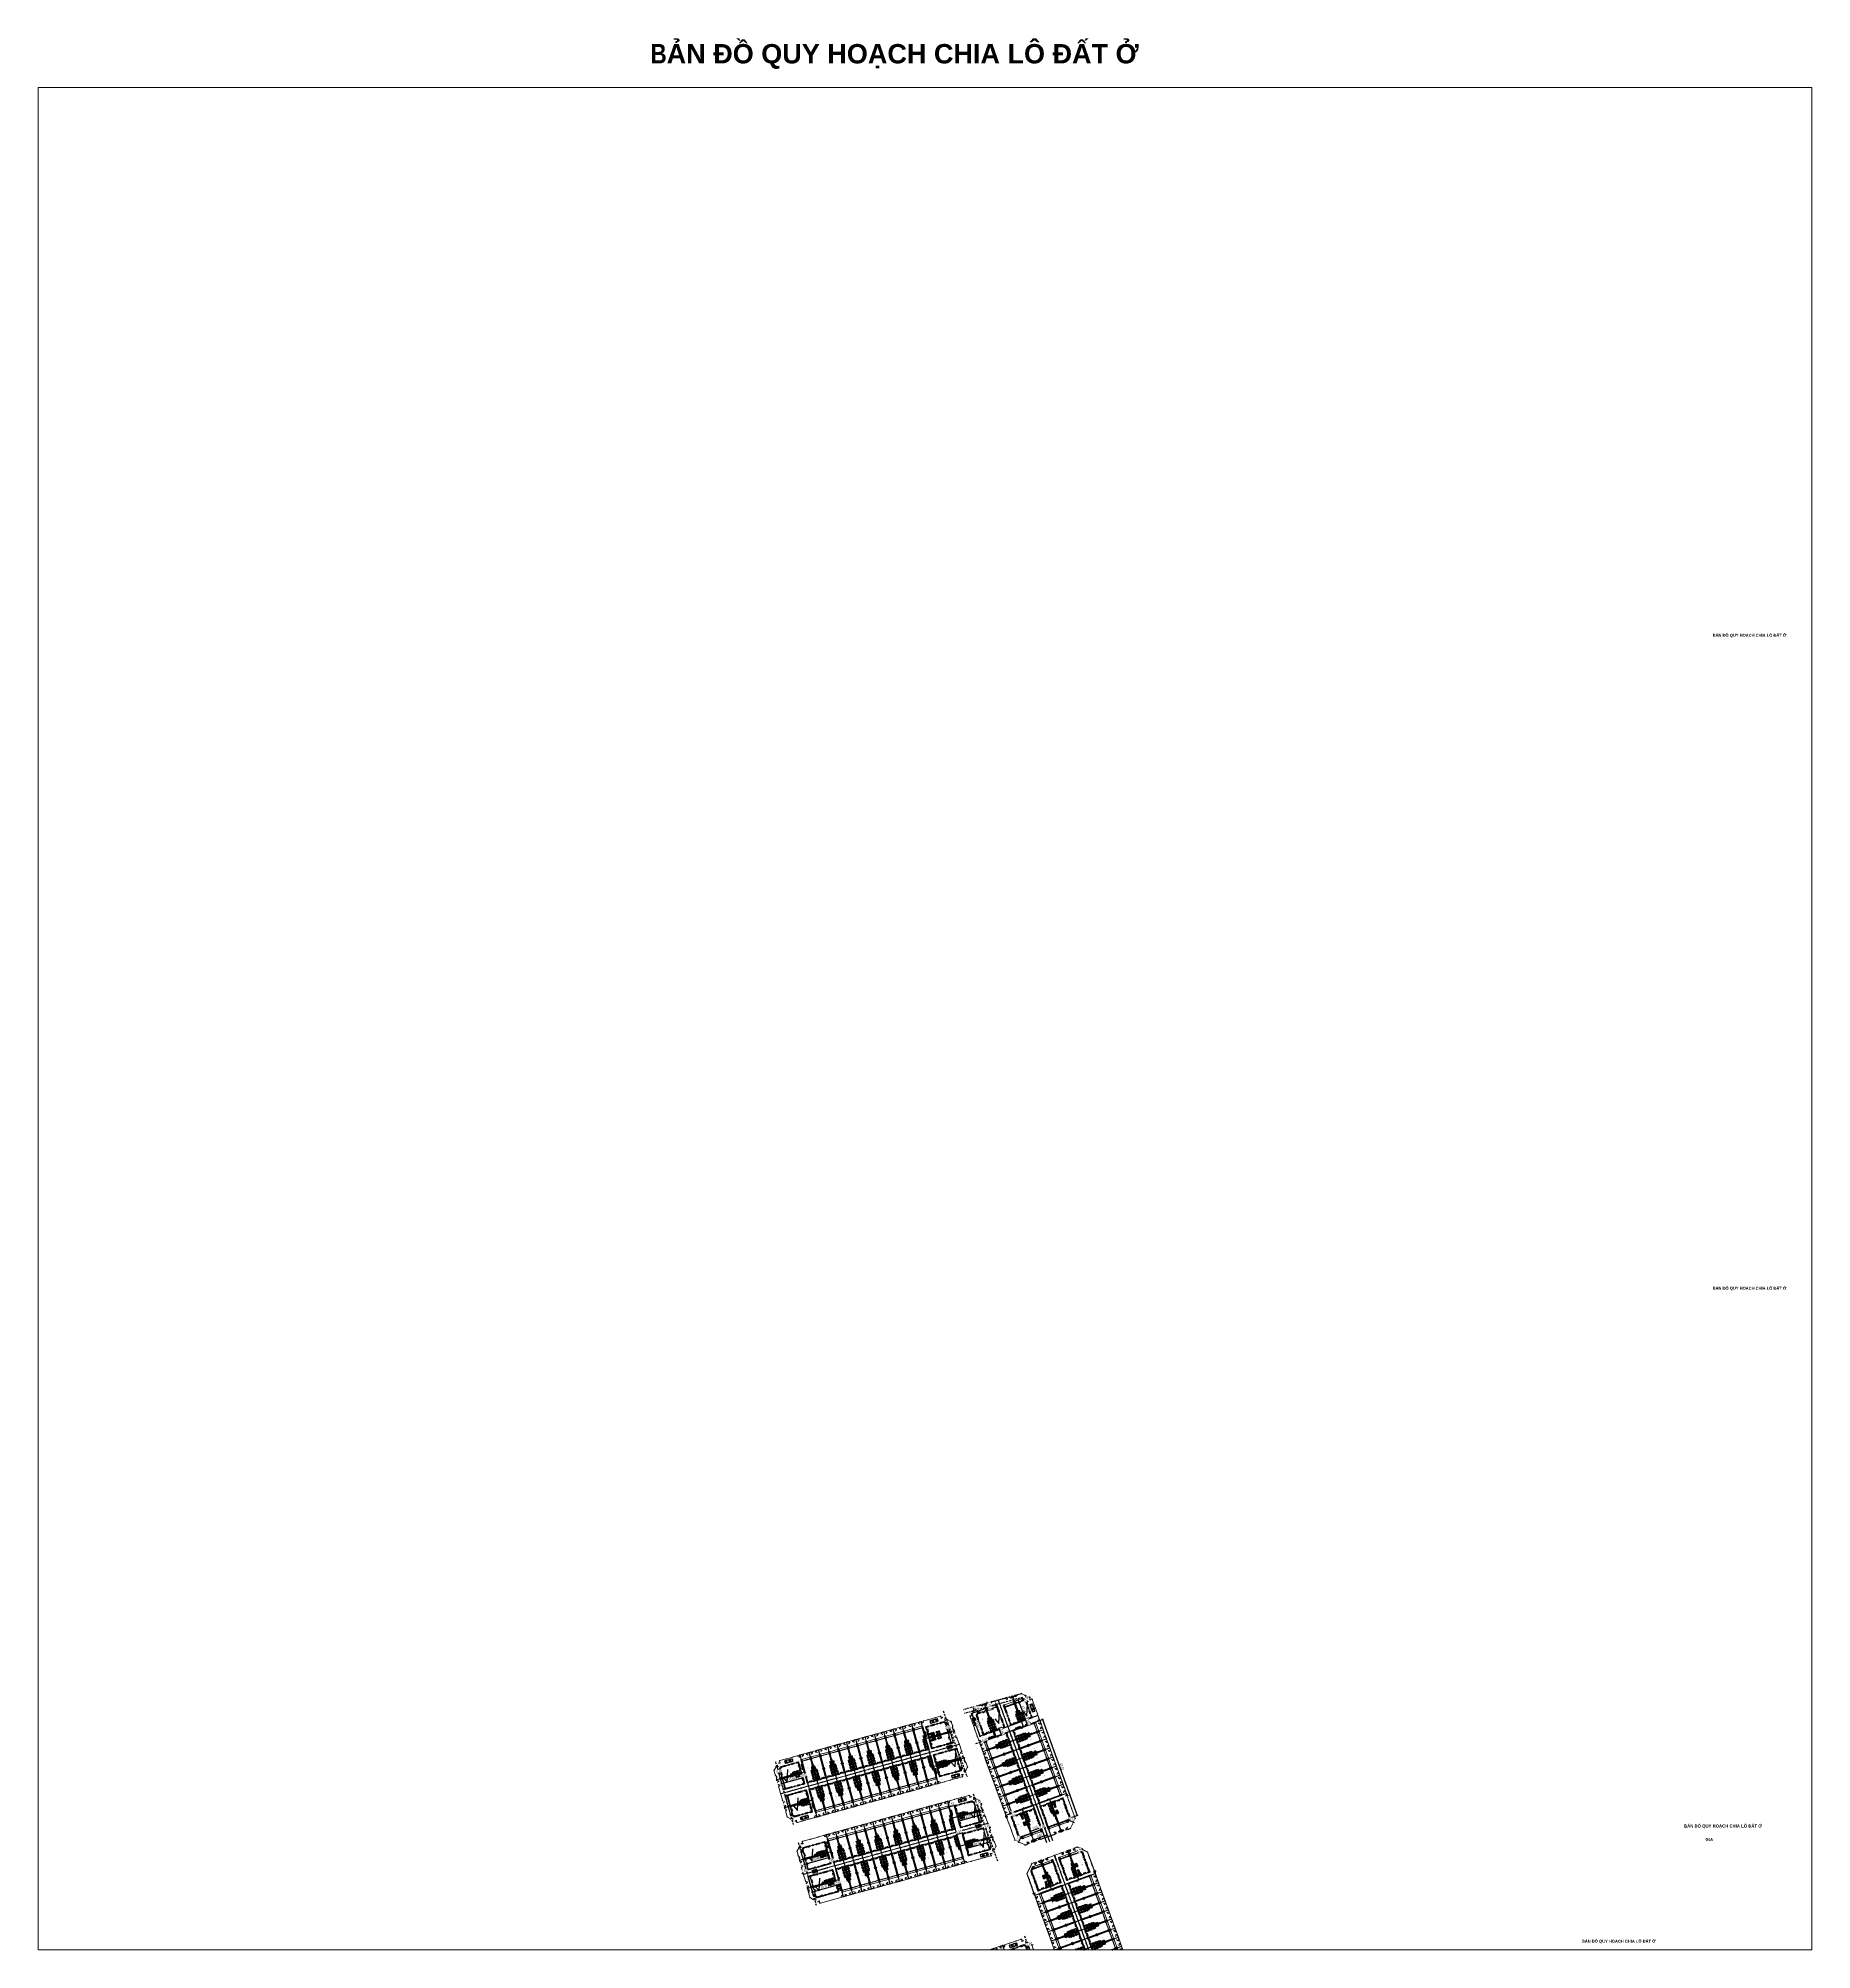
# Paper-space layout 'Layout1' of a CAD drawing. Header units: metres. Extents: x -1330 to -230, y 1447 to 2633.
# The model-space entities are those that its viewports show. They can reach past a viewport. Long polylines and large blocks are cut down to what shows.
import ezdxf
from ezdxf.enums import TextEntityAlignment as Align

# ---------------------------------------------------------------- set-up
doc = ezdxf.new("R2010")
doc.units = ezdxf.units.M
for name, pattern in [('$AUDIT_BAD_LTYPE2', [0]), ('CENTER', [2, 1.25, -0.25, 0.25, -0.25]), ('DASHDOT2', [0.5, 0.25, -0.125, 0, -0.125]), ('DASHED', [0.75, 0.5, -0.25]), ('HIDDEN', [0.375, 0.25, -0.125]), ('HIDDEN2', [0.1875, 0.125, -0.0625]), ('xref-thap C (mb tang 32-2)$0$HIDDEN', [0.375, 0.25, -0.125]), ('Xref-VCMT-BT3 - tuong bao$0$HIDDEN2', [0.1875, 0.125, -0.0625])]:
    doc.linetypes.add(name, pattern=pattern)
doc.layers.get('0').update_dxf_attribs({"linetype": 'CONTINUOUS'})
doc.layers.get('DEFPOINTS').update_dxf_attribs({"linetype": 'CONTINUOUS'})
doc.layers.add('-AREA', color=2, linetype='CONTINUOUS', plot=False)
for name, color, linetype, lineweight in [('-CENTER', 143, 'CENTER', 13), ('-CONCRETE', 1, 'CONTINUOUS', 35), ('-DIM', 9, 'CONTINUOUS', 13), ('-DOOR', 137, 'CONTINUOUS', 9), ('-FURNITURE', 46, 'CONTINUOUS', 9), ('-HATCH', 8, 'CONTINUOUS', 5), ('-HIDE', 3, 'HIDDEN', 13), ('-KH', 143, 'CONTINUOUS', 13), ('-LINE1', 7, 'CONTINUOUS', 18), ('-LINE2', 252, 'CONTINUOUS', 9), ('-STEEL1', 1, 'CONTINUOUS', 35), ('-TEXT', 7, 'CONTINUOUS', 15), ('-WALL', 4, 'CONTINUOUS', 35), ('A-CUA', 25, 'CONTINUOUS', 5), ('A-NOI THAT', 44, 'CONTINUOUS', 9), ('A-NoiThat', 39, 'CONTINUOUS', 13), ('Bighome_khuat', 251, 'DASHED', 5), ('EC-Thiet bi', 8, 'CONTINUOUS', 25), ('text', 7, 'CONTINUOUS', 13), ('TEXT25', 2, 'CONTINUOUS', 13)]:
    doc.layers.add(name, color=color, linetype=linetype, lineweight=lineweight)
for name, color, linetype in [('-RANH GIOI LO DAT', 12, 'CONTINUOUS'), ('1-NETMANH', 8, 'CONTINUOUS'), ('APOLIC', 7, 'CONTINUOUS'), ('CX', 96, 'CONTINUOUS'), ('hacth sdd', 8, 'CONTINUOUS'), ('KTEN', 7, 'CONTINUOUS'), ('LoLK', 6, 'CONTINUOUS'), ('RANHGIOI', 2, 'HIDDEN'), ('TIMDUONG', 1, 'CONTINUOUS')]:
    doc.layers.add(name, color=color, linetype=linetype)
doc.styles.add('ARIALB', font='', dxfattribs={"width": 0.75})
doc.styles.add('KTHUOC', font='', dxfattribs={"width": 0.8})
doc.styles.add('SVN_AVO_thuong', font='')
doc.styles.add('T1', font='', dxfattribs={"height": 200})
doc.styles.add('text', font='')
doc.styles.add('vnavanth', font='', dxfattribs={"width": 0.8})
doc.styles.get('ARIALB').set_extended_font_data('.VnArialH', bold=True)
doc.styles.get('KTHUOC').set_extended_font_data('.VnArial NarrowH')
doc.styles.get('SVN_AVO_thuong').set_extended_font_data('SVN-Avo')
doc.styles.get('T1').set_extended_font_data('VNgeometric Light')
doc.styles.get('text').set_extended_font_data('.VnArial NarrowH')
doc.styles.get('vnavanth').set_extended_font_data('.VnAvantH')
doc.dimstyles.new('tien', dxfattribs={"dimscale": 0, "dimtxt": 1.5, "dimasz": 0.75, "dimexe": 0.45, "dimexo": 0, "dimgap": 0.25, "dimtad": 1, "dimzin": 1, "dimtxsty": 'KTHUOC', "dimblk1": 'ARCHTICK', "dimblk2": 'ARCHTICK', "dimsah": 1, "dimcen": 1, "dimdle": 0.45, "dimclrd": 37, "dimclre": 37, "dimclrt": 7, "dimaunit": 1, "dimadec": 0, "dimazin": 0, "dimtfac": 1, "dimtix": 1, "dimtofl": 0, "dimtmove": 2, "dimatfit": 3, "dimldrblk": 'ARCHTICK', "dimfxl": 1, "dimtfill": 1, "dimtolj": 1, "dimtzin": 1, "dimarcsym": 0})

# ---------------------------------------------------------------- blocks, each defined once
blk = doc.blocks.new('X-5M-DH-2-CORE$0$A$C75E80C28')
at = {"layer": '-LINE2', "linetype": 'Continuous', "ltscale": 2}
for p, q in [((840, -1305), (-840, -1305)), ((-840, -1365), (-840, -1305)), ((840, -1365), (-840, -1365)), ((840, -1395), (-840, -1395)), ((-840, -1395), (-840, -1455)), ((-840, -1455), (-435, -1455)), ((-731, -149), (731, -149)), ((-731, -1305), (-731, -149)), ((-700, -179), (700, -179)), ((-700, -1225), (-700, -179)), ((-700, -1225), (-400, -1225)), ((-557, -112), (-560, -112)), ((-510, -22), (-510, -51)), ((-507, -22), (-510, -22)), ((-510, -109), (-510, -79)), ((-507, -22), (-507, -51)), ((-507, -109), (-507, -79)), ((-456, -57), (-501, -57)), ((-456, -60), (-501, -60)), ((-456, -70), (-501, -70)), ((-456, -73), (-501, -73)), ((-453, -63), (-453, -67)), ((-450, -63), (-450, -67)), ((-435, -1450), (-435, -1460)), ((-435, -1450), (-400, -1450)), ((-435, -1460), (-425, -1460)), ((-435, -1490), (-435, -1500)), ((-435, -1490), (-425, -1490)), ((-435, -1500), (-400, -1500)), ((-433, -1452), (-433, -1458)), ((-433, -1452), (-402, -1452)), ((-433, -1458), (-425, -1458)), ((-433, -1492), (-433, -1498)), ((-433, -1492), (-425, -1492)), ((-433, -1498), (-402, -1498)), ((430, -1406), (-430, -1406)), ((-430, -1406), (-430, -1446)), ((430, -1446), (-430, -1446)), ((425, -1309), (-425, -1309)), ((-425, -1343), (-425, -1309)), ((425, -1343), (-425, -1343)), ((-425, -1458), (-425, -1460)), ((-425, -1490), (-425, -1492)), ((-402, -1452), (-402, -1498)), ((-400, -1305), (-400, -1225)), ((400, -1450), (-400, -1450)), ((-400, -1450), (-400, -1500)), ((0, -1309), (0, -1343)), ((0, -1406), (0, -1446)), ((700, -1225), (400, -1225)), ((400, -1305), (400, -1225)), ((400, -1450), (400, -1500)), ((435, -1450), (400, -1450)), ((435, -1500), (400, -1500)), ((402, -1452), (402, -1498)), ((433, -1452), (402, -1452)), ((433, -1498), (402, -1498)), ((425, -1343), (425, -1309)), ((433, -1458), (425, -1458)), ((425, -1458), (425, -1460)), ((435, -1460), (425, -1460)), ((425, -1490), (425, -1492)), ((435, -1490), (425, -1490)), ((433, -1492), (425, -1492)), ((430, -1406), (430, -1446)), ((433, -1452), (433, -1458)), ((433, -1492), (433, -1498)), ((435, -1450), (435, -1460)), ((840, -1455), (435, -1455)), ((435, -1490), (435, -1500)), ((450, -63), (450, -67)), ((453, -63), (453, -67)), ((456, -57), (501, -57)), ((456, -60), (501, -60)), ((456, -70), (501, -70)), ((456, -73), (501, -73)), ((457, -112), (460, -112)), ((507, -22), (510, -22)), ((507, -22), (507, -51)), ((507, -109), (507, -79)), ((510, -22), (510, -51)), ((510, -109), (510, -79)), ((700, -1225), (700, -179)), ((731, -1305), (731, -149)), ((840, -1365), (840, -1305)), ((840, -1395), (840, -1455))]:
    blk.add_line(p, q, dxfattribs=at)
for points in [[(-450, 0), (-450, -130), (450, -130), (450, 0)], [(-200, -29), (200, -29), (200, -101), (-200, -101)], [(-36, -584), (36, -584), (36, -984), (-36, -984)]]:
    blk.add_lwpolyline(points, close=True, dxfattribs=at)
for points in [[(-780, -789), (-751, -789, 0.41421356), (-750, -788), (-750, -784), (-750, -780, 0.41421356), (-751, -779), (-780, -779, -0.25697758), (-784, -782), (-798, -782, -0.41421356), (-801, -779), (-804, -749, 0.41421356), (-807, -746), (-812, -746), (-812, -784), (-812, -821), (-807, -821, 0.41421356), (-804, -818), (-801, -789, -0.41421356), (-798, -786), (-784, -786, -0.25697758), (-780, -789)], [(780, -789), (751, -789, -0.41421356), (750, -788), (750, -784), (750, -780, -0.41421356), (751, -779), (780, -779, 0.25697758), (784, -782), (798, -782, 0.41421356), (801, -779), (804, -749, -0.41421356), (807, -746), (812, -746), (812, -784), (812, -821), (807, -821, -0.41421356), (804, -818), (801, -789, 0.41421356), (798, -786), (784, -786, 0.25697758), (780, -789)]]:
    blk.add_lwpolyline(points, format="xyb", dxfattribs=at)
for centre, radius, start, end in [((-501, -51), 9.4, 180, 270), ((-501, -79), 9.4, 90, 180), ((-501, -51), 6.2, 180, 270), ((-501, -79), 6.2, 90, 180), ((-456, -63), 6.2, 0, 90), ((-456, -63), 3, 0, 90), ((-456, -67), 6.2, 270, 0), ((-456, -67), 3, 270, 0), ((456, -63), 6.2, 90, 180), ((456, -67), 6.2, 180, 270), ((456, -63), 3, 90, 180), ((456, -67), 3, 180, 270), ((501, -51), 6.2, 270, 0), ((501, -51), 9.4, 270, 0), ((501, -79), 9.4, 0, 90), ((501, -79), 6.2, 0, 90)]:
    blk.add_arc(centre, radius, start, end, dxfattribs=at)
blk = doc.blocks.new('A$C5C575821')
at = {"layer": '-CONCRETE'}
h = blk.add_hatch(color=256, dxfattribs=at)
h.dxf.hatch_style = 1
h.paths.add_polyline_path([(0, 200), (0, 0), (200, 0), (200, 200)])
blk.add_lwpolyline([(0, 0), (200, 0), (200, 200), (0, 200)], close=True, dxfattribs=at)
blk = doc.blocks.new('A$C3F71457E')
at = {"layer": '-CONCRETE'}
blk.add_lwpolyline([(0, -100), (0, 400), (-1500, 400), (-1500, -1400), (0, -1400), (0, -900), (200, -900), (200, -1600), (-1700, -1600), (-1700, 600), (200, 600), (200, -100), (0, -100)], dxfattribs=at)
at = {"layer": '-LINE1'}
blk.add_line((0, -900), (0, -100), dxfattribs=at)
at = {"layer": '-WALL'}
for p in [(-1700, 400), (0, 400), (-1700, -1600), (0, -1600)]:
    blk.add_blockref('A$C5C575821', p, dxfattribs=at)
at = {"color": 2, "rotation": 90}
blk.add_blockref('X-5M-DH-2-CORE$0$A$C75E80C28', (-1500, -500), dxfattribs=at)
blk = doc.blocks.new('A$C18091ED7')
for p, q in [((-83, -267), (-83, -300)), ((-83, -278), (-83, -288)), ((-61, -290), (-83, -290)), ((-63, -265), (-81, -265)), ((-61, -267), (-61, -300)), ((0, -42), (0, 0)), ((61, -267), (61, -300)), ((61, -290), (83, -290)), ((63, -265), (81, -265)), ((83, -267), (83, -300)), ((83, -278), (83, -288)), ((146, -27), (179, -27)), ((146, -27), (146, -30)), ((146, -30), (166, -30)), ((153, -37), (146, -30)), ((152, 0), (152, -27)), ((152, 0), (179, 0)), ((153, -37), (166, -37)), ((153, -40), (153, -37)), ((153, -40), (178, -40)), ((153, -40), (178, -40)), ((153, -40), (153, -42)), ((165, -262), (165, -290)), ((185, -30), (166, -30)), ((178, -37), (166, -37)), ((168, -260), (228, -260)), ((168, -292), (207, -292)), ((185, -30), (178, -37)), ((178, -37), (178, -40)), ((178, -40), (178, -42)), ((179, 0), (179, -27)), ((179, -27), (185, -27)), ((185, -27), (185, -30)), ((231, -274), (231, -262))]:
    blk.add_line(p, q)
for points in [[(230, -219, -0.13740738), (225, -235), (222, -241, -0.23608052), (198, -255, -0.05196082), (-198, -255, -0.23608052), (-222, -241), (-225, -235, -0.13740738), (-230, -219), (-230, -72, -0.19891237), (-226, -63), (-209, -46, -0.19891237), (-200, -42), (0, -42), (200, -42, -0.19891237), (209, -46), (226, -63, -0.19891237), (230, -72)], [(144, -619, -0.21240479), (26, -734, -0.02768532), (-1, -739, -0.02227924), (-26, -734, -0.21240479), (-144, -619, -0.14279573), (-167, -428, -0.09300514), (-128, -309, -0.2564387), (-111, -300), (0, -300), (111, -300, -0.2564387), (128, -309, -0.09300514), (167, -428, -0.14279573)]]:
    blk.add_lwpolyline(points, format="xyb", close=True)
at = {"linetype": 'xref-thap C (mb tang 32-2)$0$HIDDEN', "ltscale": 100}
blk.add_lwpolyline([(61, -669, -0.1990312), (0, -699, -0.1990312), (-61, -669, -0.21892402), (-132, -478, -0.15379146), (-112, -404, -0.23670119), (0, -348, -0.23670119), (112, -404, -0.15379146), (132, -478, -0.21892402)], format="xyb", close=True, dxfattribs=at)
blk.add_circle((166, -78), 13.9)
for centre, radius, start, end in [((-81, -267), 1.98, 90, 180), ((-63, -267), 1.98, 0, 90), ((63, -267), 1.98, 90, 180), ((81, -267), 1.98, 0, 90), ((168, -262), 2.47, 90, 180), ((168, -290), 2.47, 180, 270), ((207, -277), 15.5, 270, 306.465851), ((168, -225), 80.1, 306.465851, 320.312293), ((228, -274), 2.47, 320.312293, 0)]:
    blk.add_arc(centre, radius, start, end)
for points in [[(-156, -259), (-157, -267), (-164, -328), (-169, -385), (-184, -528), (-136, -679), (-50, -735), (-20, -741), (0, -744)], [(156, -259), (157, -267), (164, -328), (169, -385), (184, -528), (136, -679), (50, -735), (20, -741), (0, -744)]]:
    blk.add_open_spline(points, degree=3, knots=[130.61393793, 130.61393793, 130.61393793, 130.61393793, 152.85210909, 311.12935078, 417.70395117, 561.38339275, 697.69263178, 710.81226227, 710.81226227, 710.81226227, 710.81226227])
blk = doc.blocks.new('*U18')
at = {"linetype": '$AUDIT_BAD_LTYPE2'}
for p, q in [((70, 100), (70, 600)), ((90, 600), (90, 100))]:
    blk.add_line(p, q, dxfattribs=at)
for points in [[(0, 0), (50, 0), (50, -40), (60, -40), (60, -100), (0, -100)], [(118, 495), (118, 664), (90, 664), (90, 636), (113, 636), (113, 495)], [(800, 0), (750, 0), (750, -40), (740, -40), (740, -100), (800, -100)]]:
    blk.add_lwpolyline(points, close=True)
for points in [[(50, 600), (90, 600), (90, 700), (50, 700), (50, 600)], [(50, 603), (50, 100)], [(50, 100), (90, 100), (90, 0), (50, 0), (50, 100)]]:
    blk.add_lwpolyline(points)
at = {"linetype": '$AUDIT_BAD_LTYPE2', "ltscale": 0.3}
blk.add_arc((50, 0), 700, 0, 90, dxfattribs=at)
blk = doc.blocks.new('*U31')
for points in [[(0, 0), (50, 0), (50, -40), (60, -40), (60, -246), (0, -246)], [(22, 564), (22, 734), (50, 734), (50, 706), (27, 706), (27, 564)], [(1599, 0), (1549, 0), (1549, -40), (1539, -40), (1539, -246), (1599, -246)]]:
    blk.add_lwpolyline(points, close=True)
for points in [[(50, 670), (90, 670), (90, 770), (50, 770), (50, 670)], [(50, 673), (50, 100)], [(50, 100), (90, 100), (90, 0), (50, 0), (50, 100)], [(1549, 629), (1509, 629), (1509, 729), (1549, 729), (1549, 629)], [(1549, 100), (1509, 100), (1509, 0), (1549, 0), (1549, 100)], [(1549, 632), (1549, 100)]]:
    blk.add_lwpolyline(points)
at = {"ltscale": 0.3}
for points in [[(820, 0, 0.41421356), (50, 770, 0.41421356)], [(820, 0, -0.41421356), (1549, 729, -0.41421356)]]:
    blk.add_lwpolyline(points, format="xyb", dxfattribs=at)
at = {"layer": 'APOLIC', "linetype": '$AUDIT_BAD_LTYPE2'}
for p, q in [((70, 100), (70, 670)), ((90, 670), (90, 100)), ((1509, 629), (1509, 100)), ((1529, 100), (1529, 629))]:
    blk.add_line(p, q, dxfattribs=at)
blk = doc.blocks.new('*U45')
for p, q in [((-1110, 450), (-1150, 450)), ((-1110, 100), (-1150, 100)), ((-1130, 100), (-1130, 450)), ((-90, 450), (-50, 450)), ((-90, 100), (-50, 100)), ((-70, 100), (-70, 450))]:
    blk.add_line(p, q)
for points in [[(-1200, -200), (-1140, -200), (-1140, -40), (-1150, -40), (-1150, 0), (-1200, 0)], [(-1150, 0), (-1110, 0), (-1110, 550), (-1150, 550)], [(-50, 0), (-90, 0), (-90, 550), (-50, 550)], [(0, -200), (-60, -200), (-60, -40), (-50, -40), (-50, 0), (0, 0)]]:
    blk.add_lwpolyline(points, close=True)
at = {"linetype": 'HIDDEN', "ltscale": 0.1}
for centre, start, end in [((-1150, 0), 0, 89.999961), ((-50, 0), 90.000039, 180)]:
    blk.add_arc(centre, 550, start, end, dxfattribs=at)
blk = doc.blocks.new('A$C4ace49fd')
for p, q in [((167, 414), (224, 414)), ((195, 383), (195, 443)), ((249, 215), (342, 215)), ((267, 429), (324, 429)), ((295, 398), (295, 458)), ((295, 165), (295, 264)), ((367, 414), (424, 414)), ((395, 383), (395, 443))]:
    blk.add_line(p, q)
for points in [[(0, 200, 0.41421356), (200, 0), (390, 0, 0.41421356), (590, 200), (581, 446, 0.40979945), (551, 475), (39, 475, 0.40360722), (9, 446)], [(177, 40, 0.09077343), (424, 43, 0.1498865), (521, 96, 0.43072166), (482, 321, 0.0806372), (470, 327, 0.12773159), (125, 329, 0.07420784), (114, 325, 0.44309211), (69, 96, 0.13363951), (154, 46, 0.03361717)]]:
    blk.add_lwpolyline(points, format="xyb", close=True)
for centre, radius in [((195, 414), 17.5), ((295, 215), 37.5), ((295, 215), 22.5), ((295, 215), 22.5), ((295, 429), 17.5), ((395, 414), 17.5)]:
    blk.add_circle(centre, radius)
blk = doc.blocks.new('A$C4E0379A3')
for p, q in [((-3086, 911), (-3652, 911)), ((-3632, 105), (-3569, 103)), ((-3623, 216), (-3560, 210)), ((-3607, 327), (-3545, 317)), ((-3585, 436), (-3523, 423)), ((-3264, 885), (-3090, 885)), ((-3250, 871), (-3093, 871)), ((-3188, 842), (-3098, 842)), ((-3008, 1028), (-3043, 837)), ((-3038, 828), (-3035, 828)), ((-2991, 1024), (-3026, 833)), ((-3021, 842), (-2142, 842)), ((-2996, 1032), (-3002, 1034)), ((-1960, 842), (-1475, 842)), ((-1476, 871), (-1470, 672)), ((-1464, 871), (-1459, 671)), ((-1453, 871), (-1447, 672)), ((-1442, 842), (-1052, 842)), ((-865, 903), (-71, 834)), ((-3086, -910), (-3641, -910)), ((-3632, -105), (-3569, -103)), ((-3623, -216), (-3560, -210)), ((-3607, -327), (-3545, -317)), ((-3585, -436), (-3523, -423)), ((-3264, -885), (-3090, -885)), ((-3250, -871), (-3093, -871)), ((-3188, -842), (-3098, -842)), ((-3008, -1028), (-3043, -837)), ((-2991, -1024), (-3026, -833)), ((-3021, -842), (-2142, -842)), ((-2996, -1032), (-3002, -1034)), ((-1960, -842), (-1475, -842)), ((-1476, -871), (-1470, -672)), ((-1464, -871), (-1459, -672)), ((-1453, -871), (-1447, -673)), ((-1442, -842), (-1052, -842))]:
    blk.add_line(p, q)
for points in [[(-4988, 259), (-4994, 259, 0.00192054), (-5000, 0)], [(-4988, -259), (-4994, -259, -0.00192054), (-5000, 0)], [(-4870, 845, 0.06823977), (-4897, 765, 0.0516108), (-4988, 0), (-4988, 207, -0.06989633), (-4921, 771, -0.32102962), (-4812, 866), (-4566, 891, -0.3115781), (-4546, 881, -0.3115781)], [(-4870, -845, -0.06823977), (-4897, -765, -0.0516108), (-4988, 0), (-4988, -207, 0.06989633), (-4921, -771, 0.32102962), (-4812, -866), (-4566, -891, 0.3115781), (-4546, -881, 0.3115781)], [(-4914, 6, -0.02536765), (-4898, 390, -0.02638403)], [(-4870, 6, -0.02596775), (-4853, 394, 0.50212681), (-4857, 398), (-4908, 388)], [(-4904, 412, -0.04376508), (-4839, 789, -0.30346443), (-4783, 841), (-4652, 864, -0.0186334), (-4546, 881, -0.08390923), (-4649, 846), (-4780, 823, 0.30455608), (-4822, 785, 0.03858728), (-4886, 417)], [(-4899, 6, -0.02566691), (-4883, 393, -0.02638403)], [(-4885, 6, -0.02596022), (-4867, 396, -0.02638403)], [(-4844, -684, 0.0278734), (-3308, -783, 0.05936565), (-3253, -773), (-2747, -635, -0.0794636), (-2602, -606), (-1363, -606, -0.06068036), (-1199, -626), (-783, -731, 0.12094863), (-629, -758), (-123, -715, 0.39496982), (-63, -651), (-63, 657, 0.40413549), (-125, 721), (-641, 762, 0.11293664), (-783, 735), (-1199, 626, -0.06068036), (-1363, 606), (-2602, 606, -0.07021672), (-2747, 633), (-3253, 775, 0.04480938), (-3308, 782, 0.02806035), (-4844, 684)], [(-4827, 685), (-4813, 772, -0.13114273), (-4795, 818)], [(-4813, 686), (-4800, 771, -0.18901656), (-4772, 824)], [(-4805, 428), (-4762, 766, -0.30456746), (-4730, 804), (-4609, 838, 0.2388698), (-4600, 847), (-4595, 859)], [(-4800, 687), (-4788, 769, -0.30456746), (-4737, 829), (-4721, 833)], [(-4787, 688), (-4775, 768, -0.30456746), (-4733, 817), (-4613, 850, 0.2388698), (-4612, 851), (-4611, 854)], [(-3452, 562), (-3554, 551, 0.07353093), (-3635, 0, 0.07353093), (-3554, -551), (-3452, -562)], [(-3530, -553, -0.0738472), (-3612, 0, -0.0738472), (-3530, 553, -0.15347188)], [(-3506, -555, -0.07417685), (-3588, 0, -0.07417685), (-3506, 555, -0.15347188)], [(-3488, -558, -0.07714619), (-3574, 0, -0.07714619), (-3488, 558, -0.07714619)], [(-3013, -885), (-1963, -885), (-1063, -885, 0.75885239), (-1047, -828), (-1310, -704, 0.1499602), (-1459, -658), (-2037, -658), (-2541, -658, 0.07730715), (-2612, -669), (-3209, -833, -0.36039379), (-3286, -801, -0.24257166), (-3286, 801, -0.36065478), (-3210, 833), (-2612, 669, 0.07730715), (-2541, 658), (-2037, 658), (-1459, 658, 0.13761447), (-1310, 704), (-1047, 828, 0.75885239), (-1063, 885), (-1963, 885), (-3013, 885)], [(-3417, 308, 0.04504066), (-3467, 93, -0.05074923), (-3278, 596, 0.06222235), (-3412, 322), (-3425, 317), (-3463, 241)], [(-3303, 545, 0.05237458), (-3409, 311), (-3419, 308), (-3467, 214)], [(-3401, -235, 0.04504066), (-3354, -451, -0.05074923), (-3398, 84, 0.06222235), (-3402, -221), (-3412, -231), (-3449, -323)], [(-3446, -343), (-3402, -237), (-3395, -229, -0.05237458), (-3399, 28)], [(-3015, 871), (-1063, 871, -0.76831714), (-1055, 840), (-1319, 716, -0.1422801), (-1459, 671), (-1976, 672), (-1984, 666), (-2096, 666), (-2107, 672), (-2541, 672, -0.07727848), (-2607, 683), (-3216, 850, -0.23112869), (-3277, 911)], [(-3098, 842), (-3068, 1009, -0.32282946), (-3030, 1045), (-2992, 1039, -0.42253118), (-2986, 1031), (-3024, 825), (-3005, 788)], [(-869, 907, 0.03997439), (-1335, 911), (-3008, 911)], [(-2699, 620, 0.10789506), (-2700, -620, 0.10916146)], [(-2687, 617, 0.10787184), (-2688, -617, -0.97008128)], [(-1244, 612, -0.01738267), (-1244, -612, 9.34877021)], [(-616, 731, 0.13447969), (-772, 708), (-1214, 588, -0.01662565), (-1214, -587), (-771, -703)], [(-759, -677, 0.11131955), (-643, -700), (-596, -475, 0.05172909), (-590, -414), (-590, 411, 0.0503489), (-596, 470), (-644, 704, 0.11186394), (-760, 681), (-1172, 574, -0.0161738), (-1172, -574), (-759, -677)], [(-23, 782), (-23, -782, -0.38910631), (-71, -834), (-865, -903)], [(-676, 703), (-628, 463, -0.0503489), (-622, 411), (-622, -414, -0.05172909), (-628, -468), (-676, -698)], [(-623, 762), (-564, 476, -0.0503489), (-558, 411), (-558, -414, -0.05172909), (-565, -481), (-623, -757)], [(-4898, -390, -0.02540928), (-4914, -6, -0.02638403)], [(-4908, -388), (-4857, -398, 0.50212681), (-4853, -394, -0.02600987), (-4870, -6, -0.02638403)], [(-4906, -412, 0.0461012), (-4839, -789, 0.30346443), (-4783, -841), (-4652, -864, 0.0186334), (-4546, -881, 0.08390923), (-4649, -846), (-4780, -823, -0.30455608), (-4822, -785, -0.03858728), (-4886, -417)], [(-4883, -393, -0.02570869), (-4899, -6, -0.02638403)], [(-4867, -396, -0.02600218), (-4885, -6, -0.02638403)], [(-4827, -685), (-4813, -772, 0.13114273), (-4795, -818)], [(-4813, -686), (-4800, -771, 0.18901656), (-4772, -824)], [(-4805, -428), (-4762, -766, 0.30456746), (-4730, -804), (-4609, -838, -0.2388698), (-4600, -847), (-4595, -859)], [(-4800, -687), (-4788, -769, 0.30456746), (-4737, -829), (-4721, -833)], [(-4787, -688), (-4775, -768, 0.30456746), (-4733, -817), (-4613, -850, -0.2388698), (-4612, -851), (-4611, -854)], [(-3015, -871), (-1063, -871, 0.76831714), (-1055, -840), (-1319, -716, 0.1491809), (-1459, -672), (-1976, -672), (-1984, -666), (-2096, -666), (-2107, -672), (-2541, -672, 0.07727848), (-2607, -683), (-3216, -850, 0.22823649), (-3277, -910)], [(-3098, -842), (-3068, -1009, 0.32282946), (-3030, -1045), (-2992, -1039, 0.42253118), (-2986, -1031), (-3024, -825), (-3005, -788)], [(-869, -907, -0.04149519), (-1348, -910), (-3008, -910)]]:
    blk.add_lwpolyline(points, format="xyb")
for points in [[(-3355, 654), (-4981, 402)], [(-3358, 675), (-4802, 452)], [(-2721, 607), (-3148, 713), (-3235, 713)], [(-3016, 1043), (-3058, 831), (-3055, 803)], [(-2204, 911), (-2204, 885), (-2394, 885), (-2394, 911)], [(-2225, 911), (-2225, 901), (-2375, 901), (-2375, 911)], [(-2107, 672), (-2147, 871)], [(-2096, 666), (-2138, 871)], [(-2048, 911), (-2037, 658)], [(-1984, 666), (-1965, 871)], [(-1976, 672), (-1957, 871)], [(-1442, 871), (-1437, 672)], [(-52, 73), (-81, 73), (-81, -67), (-52, -67)], [(-52, 56), (-64, 56), (-64, -50), (-52, -50)], [(-3355, -654), (-4981, -402)], [(-3358, -675), (-4802, -452)], [(-2721, -607), (-3148, -713), (-3235, -713)], [(-3016, -1043), (-3058, -831), (-3055, -803)], [(-2204, -911), (-2204, -885), (-2394, -885), (-2394, -911)], [(-2225, -911), (-2225, -901), (-2375, -901), (-2375, -911)], [(-2107, -672), (-2147, -871)], [(-2096, -666), (-2138, -871)], [(-2048, -910), (-2037, -658)], [(-1984, -666), (-1965, -871)], [(-1976, -672), (-1957, -871)], [(-1442, -871), (-1437, -673)]]:
    blk.add_lwpolyline(points)
for points in [[(-4855, 0, -0.02752144), (-4837, 410, 0.54302691), (-4844, 416), (-4897, 402, 0.30844448), (-4911, 385, 0.02852353), (-4934, 0, 0.02852353), (-4911, -385, 0.30844448), (-4897, -402), (-4844, -416, 0.54302691), (-4837, -410, -0.02752144)], [(-4788, -1, -0.02775361), (-4787, 23, -0.03797816), (-4784, 41, -0.07846747), (-4777, 56, -0.25394236), (-4772, 59, -0.25394236), (-4767, 56, -0.07846747), (-4761, 41, -0.03797816), (-4757, 23, -0.02775361), (-4756, -1, -0.02775361), (-4757, -26, -0.03797816), (-4761, -44, -0.07846747), (-4767, -59, -0.25394236), (-4772, -62, -0.25394236), (-4777, -59, -0.07846747), (-4784, -44, -0.03797816), (-4787, -26, -0.02775361)], [(-2720, -616), (-3193, -743, -0.38867078), (-3229, -725, -0.14338324), (-3230, 726, -0.39095312), (-3193, 744), (-2720, 613, 0.10604728)], [(-51, -742), (-51, 742, 0.37382552), (-106, 805), (-855, 891), (-873, 911), (-57, 841, -0.38381823), (0, 777), (0, -777, -0.38381823), (-57, -841), (-873, -911), (-855, -891), (-106, -805, 0.37382552)], [(-964, -803), (-826, -803, -0.41421356), (-812, -816), (-812, -830, -0.41421356), (-826, -843), (-964, -843, -0.41421356), (-978, -830), (-978, -816, -0.41421356)]]:
    blk.add_lwpolyline(points, format="xyb", close=True)
blk.add_lwpolyline([(-4934, 6), (-4862, 6), (-4862, -6), (-4934, -6)], close=True)
blk.add_circle((-4790, 0), 18.6)
for centre, radius, start, end in [((-4907, 383), 4.88, 104.851091, 173.419451), ((-3881, -5392), 6308, 87.917806, 96.047061), ((-3490, 0), 43.4, 283.814216, 76.236913), ((-3490, 0), 27.3, 291.601978, 68.44915), ((-759, 1), 2540, 163.710796, 196.320708), ((-760, 1), 2524, 163.622083, 196.428428), ((-3036, 835), 7.1, 169.67325, 254.763531), ((-3033, 834), 7.1, 254.763531, 349.595752), ((-3001, 1027), 7.1, 97.390986, 169.67325), ((-2998, 1026), 7.1, 349.595752, 77.717694), ((-76, 782), 52.4, 0, 85.045302), ((-4907, -383), 4.88, 186.580549, 255.148909), ((-3886, 5391), 6307, 263.997064, 272.230229), ((-3036, -835), 7.1, 105.236469, 190.32675), ((-3033, -834), 7.1, 10.404248, 105.236469), ((-3001, -1027), 7.1, 190.32675, 262.609014), ((-2998, -1026), 7.1, 282.282306, 10.404248), ((-651, -432), 297, 246.204511, 276.703414)]:
    blk.add_arc(centre, radius, start, end)
blk = doc.blocks.new('A$C49AC32B8')
h = blk.add_hatch()
h.set_pattern_fill('ANSI31', color=256, scale=100, angle=405, style=0)
h.set_pattern_definition([(90, (1628.179, -139081.394), (-12.5, 1e-15), [])])
h.paths.add_polyline_path([(-545, -149), (-545, -107), (-667, -107), (-667, -149)])
h.paths.add_polyline_path([(-545, 276), (-545, 319), (-667, 319), (-667, 276)])
h = blk.add_hatch()
h.set_pattern_fill('ANSI31', color=256, scale=150, angle=315, style=0)
h.set_pattern_definition([(2e-15, (1485.97, -142180.918), (2e-15, 18.75), [])])
edge = h.paths.add_edge_path()
edge.add_arc((142, 1), 10, 291.063392, 432.049541)
edge.add_arc((142, 169), 10, 287.950459, 428.936608)
edge.add_arc((204, 63), 30, 298.734171, 336.684755)
edge.add_arc((204, 107), 30, 383.315245, 421.265829)
edge.add_line((152, 3), (218, 36))
edge.add_line((152, 167), (218, 133))
edge.add_line((146, 10), (129, 18))
edge.add_line((129, 18), (129, 82))
edge.add_line((129, 146), (129, 82))
edge.add_line((146, 159), (129, 146))
edge.add_arc((153, 85), 85.6, 336.684755, 359.986293)
edge.add_arc((153, 85), 85.6, 360.013707, 383.315245)
for points in [[(-1030, 202, 0.21830833), (-1079, 224), (-1079, 224), (-1360, 164), (-1360, 164, 0.3538508), (-1399, 115), (-1399, 85), (-1399, 54, 0.3538508), (-1360, 5), (-1360, 5), (-1079, -55), (-1079, -55, 0.21830833), (-1030, -33)], [(-1280, 161, 0.11284499), (-1300, 121)], [(-1300, 49, 0.11284499), (-1280, 9)], [(-594, 214, 0.25965982), (-1245, 189, 0.25965982)], [(-1075, 205), (-1073, 197), (-1073, 197, 0.37917264), (-1161, 98)], [(-1073, -27, -0.37917264), (-1161, 72, 0.37917264), (-1073, -27), (-1073, -27), (-1075, -35)], [(-403, 141, 0.36568459), (-444, 190, 0.0357114), (-794, 231), (-1073, 197)], [(-1073, -27), (-794, -61), (-794, -61, 0.0357114), (-444, -21), (-444, -21, 0.36568459), (-403, 28)], [(-839, 284), (-712, 329), (-712, 329, -0.08549125), (-702, 331), (-535, 331), (-535, 315), (-535, 315, 0.38959433), (-508, 286), (-508, 286), (-285, 281), (-285, 281, 0.03866847), (-280, 281), (-280, 281, 0.00507493), (-210, 283)], [(-765, -104, 0.08051369), (-403, -28), (-403, -28, 0.20110145), (-366, 85), (-366, 85, 0.20110145), (-403, 198), (-403, 198, 0.08051369), (-765, 273)], [(-415, -4, 0.31587889), (-415, 173)], [(-244, 438, 1), (-248, 447), (-248, 447), (-280, 433), (-280, 433, 1), (-276, 424)], [(-10, -301), (-42, -189), (7, -167), (7, -167), (-21, -52), (-21, -52, -0.21381182), (-21, -44), (-21, -44), (32, 67), (32, 67, 0.20188201), (33, 75), (33, 75), (0, 164), (0, 164, 0.20188201), (-5, 169), (-5, 169), (-117, 220), (-117, 220, -0.21381182), (-123, 226), (-123, 226), (-175, 332), (-175, 332), (-226, 318), (-278, 434)], [(-75, -66), (-259, -18), (-259, -18, 0.33668147), (-259, 187), (-259, 187), (-176, 209)], [(-226, 318), (-163, 182), (-163, 182, 0.21381182), (-158, 176), (-158, 176), (-95, 132), (-61, 38), (-81, -36), (-81, -36, 0.21381182), (-81, -44), (-81, -44), (-42, -189)], [(-185, 330), (-211, 418), (-211, 418, -0.11924564), (-211, 432), (-211, 432), (-207, 453)], [(-199, 441, 2.509808), (-207, 452)], [(-199, 441), (-201, 433), (-201, 433, 0.11924564), (-200, 418), (-200, 418), (-175, 332)], [(-149, 279), (-78, 291), (74, 249, -1.09075068), (74, 234, 0.17439981), (38, 220), (146, 178), (146, 178, -0.70663951), (146, 159)], [(137, 182), (-58, 160), (-58, 160, 0.11487438), (-118, 116), (-118, 116, 0.36362826), (-118, 51), (-118, 51, 0.1174189), (-57, 6)], [(-64, 196, 0.33000814), (-78, 272), (-78, 272, -0.7520152), (-78, 291)], [(-17, -71), (146, -9), (146, -9, 0.70663951), (146, 10)], [(232, 118, 0.02427356), (362, 201), (362, 201, 0.33850592), (373, 235), (373, 235), (373, 235), (364, 260), (364, 260, 0.33850592), (333, 279), (333, 279, 0.03261255), (128, 248), (128, 248), (127, 238), (53, 214)], [(160, 255, 0.67176813), (145, 286), (145, 286), (70, 279), (70, 279, 0.73454218), (71, 250)], [(152, 3), (218, 36), (218, 36, 0.16712096), (231, 51), (231, 51, 0.10202393), (238, 85), (238, 85, 0.10202393), (231, 119), (231, 119, 0.16712096), (218, 133), (218, 133), (152, 167)], [(-1245, -19, 0.25965982), (-594, -44)], [(-61, -117), (-136, -117), (-136, -117, 0.01041692), (-280, -111), (-280, -111, 0.03866847), (-285, -111), (-285, -111), (-508, -116), (-508, -116, 0.38959433), (-535, -146), (-535, -146), (-535, -161), (-702, -161, -0.08549125), (-712, -159), (-712, -159), (-839, -114)], [(-12, -302, 1), (-9, -312), (-9, -312), (24, -302), (24, -302, 1), (22, -292)], [(38, -50, 0.17439981), (74, -64), (74, -64, -1.09075068), (74, -79), (74, -79), (-9, -102)], [(-3, -171), (34, -256), (34, -256, 0.11924564), (43, -267), (43, -267), (59, -280)], [(7, -167), (43, -249), (43, -249, 0.11924564), (51, -261), (51, -261), (58, -266)], [(59, -280, 2.509808), (58, -266)]]:
    blk.add_lwpolyline(points, format="xyb")
for points in [[(-1379, 115), (-1379, 85), (-1379, 54), (-1379, 54, 0.3538508), (-1356, 25), (-1356, 25), (-1320, 17), (-1320, 17), (-1320, 85), (-1320, 152), (-1320, 152), (-1356, 145), (-1356, 145, 0.3538508)], [(-366, 187), (-379, 187), (-379, 187, -0.36393761), (-379, -18), (-379, -18), (-366, -18), (-366, -18, 0.33668147)], [(-329, 187), (-342, 187), (-342, 187, -0.36393761), (-342, -18), (-342, -18), (-329, -18), (-329, -18, 0.33668147)], [(-311, 187), (-298, 187), (-298, 187, -0.33668147), (-298, -18), (-298, -18), (-311, -18), (-311, -18, 0.36393761)]]:
    blk.add_lwpolyline(points, format="xyb", close=True)
for points in [[(-1262, 165), (-1300, 157), (-1300, 85), (-1300, 13), (-1300, 13), (-1262, 5), (-1262, 85)], [(-1242, 169), (-1242, 85), (-1242, 1), (-1242, 1), (-1206, -7), (-1206, -7), (-1206, 85), (-1206, 177), (-1206, 177)], [(-1161, 85), (-1161, 98)], [(-1161, 85), (-1161, 72)], [(-667, 319), (-667, 276), (-545, 276), (-545, 319)], [(-382, 207), (-382, 262), (-373, 262), (-373, 207)], [(-362, 207), (-362, 262), (-353, 262), (-353, 207)], [(-342, 207), (-342, 262), (-333, 262), (-333, 207)], [(-322, 207), (-322, 262), (-313, 262), (-313, 207)], [(-302, 207), (-302, 262), (-293, 262), (-293, 207)], [(95, 132), (95, 35), (44, 35), (44, 132)], [(85, 122), (85, 45), (54, 45), (54, 122)], [(-1165, -135), (-1165, -161), (-1188, -161), (-1188, -135)], [(-892, -190), (-892, -123), (-1121, -123), (-1121, -190)], [(-1111, -130), (-1111, -138), (-1063, -138), (-1063, -130)], [(-1111, -145), (-1111, -152), (-1063, -152), (-1063, -145)], [(-1111, -159), (-1111, -167), (-1063, -167), (-1063, -159)], [(-667, -149), (-667, -107), (-545, -107), (-545, -149)], [(-382, -37), (-382, -92), (-373, -92), (-373, -37)], [(-362, -37), (-362, -92), (-353, -92), (-353, -37)], [(-342, -37), (-342, -92), (-333, -92), (-333, -37)], [(-322, -37), (-322, -92), (-313, -92), (-313, -37)], [(-302, -37), (-302, -92), (-293, -92), (-293, -37)]]:
    blk.add_lwpolyline(points, close=True)
for points in [[(-1262, 151), (-1289, 148)], [(-1262, 19), (-1289, 21)], [(-1206, 156), (-1242, 153)], [(-1206, 13), (-1242, 17)], [(-1075, 205), (-1186, 181), (-1186, 85), (-1186, -11), (-1075, -35)], [(-1136, 164), (-1186, 158)], [(-1136, 6), (-1186, 11)], [(-403, 28), (-794, -61), (-794, -61), (-794, 85), (-794, 231), (-794, 231), (-403, 141)], [(-276, 424), (-244, 438)], [(-197, 326), (-246, 437)], [(38, 220), (-61, 195)], [(-58, 6), (131, -14)], [(82, 203), (118, 217), (127, 238)], [(146, 159), (129, 146), (129, 82), (129, 18), (146, 10)], [(227, 253), (352, 275)], [(263, 153), (373, 216)], [(-1121, -185), (-1165, -185), (-1165, -99), (-1031, -99)], [(-859, -116), (-859, -185), (-892, -185)], [(38, -50), (-21, -44)], [(-14, -176), (19, -293)], [(-12, -302), (22, -292)]]:
    blk.add_lwpolyline(points)
blk = doc.blocks.new('*U11')
at = {"linetype": '$AUDIT_BAD_LTYPE2'}
for p, q in [((70, 100), (70, 1000)), ((90, 1000), (90, 100))]:
    blk.add_line(p, q, dxfattribs=at)
for points in [[(0, 0), (50, 0), (50, -40), (60, -40), (60, -100), (0, -100)], [(118, 895), (118, 1064), (90, 1064), (90, 1036), (113, 1036), (113, 895)], [(1200, 0), (1150, 0), (1150, -40), (1140, -40), (1140, -100), (1200, -100)]]:
    blk.add_lwpolyline(points, close=True)
for points in [[(50, 1000), (90, 1000), (90, 1100), (50, 1100), (50, 1000)], [(50, 1003), (50, 100)], [(50, 100), (90, 100), (90, 0), (50, 0), (50, 100)]]:
    blk.add_lwpolyline(points)
at = {"linetype": '$AUDIT_BAD_LTYPE2', "ltscale": 0.3}
blk.add_arc((50, 0), 1100, 0, 90, dxfattribs=at)
blk = doc.blocks.new('CONG2')
at = {"layer": '-LINE1', "lineweight": 18}
blk.add_line((257137, -126793), (257137, -126693), dxfattribs=at)
at = {"ltscale": 100}
for p, q in [((255907, -126606), (256397, -125757)), ((256427, -125775), (255937, -126623)), ((256527, -125775), (257017, -126623)), ((257047, -126606), (256557, -125757))]:
    blk.add_line(p, q, dxfattribs=at)
for points in [[(255917, -126612), (255912, -126621), (255921, -126626), (255926, -126617), (255937, -126623), (255887, -126710), (255857, -126693), (255907, -126606)], [(256477, -125688), (256427, -125775), (256416, -125768), (256421, -125760), (256412, -125755), (256407, -125763), (256397, -125757), (256447, -125671)], [(256477, -125688), (256527, -125775), (256538, -125768), (256533, -125760), (256541, -125755), (256546, -125763), (256557, -125757), (256507, -125671)], [(257036, -126612), (257041, -126621), (257033, -126626), (257028, -126617), (257017, -126623), (257067, -126710), (257097, -126693), (257047, -126606)], [(257087, -126728), (257097, -126728), (257097, -126693), (257137, -126693), (257137, -126793), (257087, -126793)]]:
    blk.add_lwpolyline(points, close=True, dxfattribs=at)
at = {"color": 8, "ltscale": 100}
for points in [[(256412, -125755), (256421, -125760), (255921, -126626), (255912, -126621)], [(256541, -125755), (256533, -125760), (257033, -126626), (257041, -126621)]]:
    blk.add_lwpolyline(points, close=True, dxfattribs=at)
blk = doc.blocks.new('cong 2 canh')
at = {"ltscale": 100}
for p, q in [((547984, -107651), (547135, -108141)), ((547153, -108172), (548002, -107682)), ((549365, -108172), (548516, -107682)), ((548534, -107651), (549382, -108141))]:
    blk.add_line(p, q, dxfattribs=at)
for points in [[(547059, -108226), (547049, -108226), (547049, -108191), (547009, -108191), (547009, -108291), (547059, -108291)], [(547147, -108161), (547138, -108166), (547133, -108157), (547142, -108152), (547135, -108141), (547049, -108191), (547066, -108222), (547153, -108172)], [(548103, -107601), (548016, -107651), (548022, -107662), (548031, -107657), (548036, -107666), (548027, -107671), (548034, -107682), (548120, -107632)], [(548447, -107601), (548534, -107651), (548527, -107662), (548519, -107657), (548514, -107666), (548522, -107671), (548516, -107682), (548430, -107632)], [(549371, -108161), (549380, -108166), (549385, -108157), (549376, -108152), (549382, -108141), (549469, -108191), (549451, -108222), (549365, -108172)], [(549459, -108226), (549469, -108226), (549469, -108191), (549509, -108191), (549509, -108291), (549459, -108291)]]:
    blk.add_lwpolyline(points, close=True, dxfattribs=at)
at = {"color": 8, "ltscale": 100}
for points in [[(548004, -107666), (547999, -107657), (547133, -108157), (547138, -108166)], [(548514, -107666), (548519, -107657), (549385, -108157), (549380, -108166)]]:
    blk.add_lwpolyline(points, close=True, dxfattribs=at)
at = {"color": 8, "linetype": 'HIDDEN', "ltscale": 10}
for centre, start, end in [((547081, -108191), 0, 30), ((549469, -108191), 150, 180)]:
    blk.add_arc(centre, 1180, start, end, dxfattribs=at)
blk = doc.blocks.new('M15-T1')
at = {"layer": '-HATCH', "true_color": 0x8c8896}
h = blk.add_hatch(color=252, dxfattribs=at)
h.dxf.hatch_style = 1
edge = h.paths.add_edge_path()
edge.add_arc((197359, 106489), 24.6, 0, 360)
at = {"layer": '-CONCRETE'}
for centre, radius in [((195653, 110991, 0), 13), ((195653, 110949, 0), 13), ((195653, 110911, 0), 13), ((195744, 110960, 0), 55), ((195864, 110960, 0), 55), ((202125, 110965, 0), 55)]:
    blk.add_circle(centre, radius, dxfattribs=at)
at = {"layer": '-DOOR'}
for p, q in [((198385, 111240), (201135, 111240)), ((202210, 109940), (202210, 108540)), ((202210, 108540), (202210, 109940)), ((202310, 109940), (202310, 108540)), ((202310, 108540), (202310, 109940)), ((202311, 106791), (202311, 105290)), ((202410, 109940), (202410, 108540)), ((202410, 108540), (202410, 109940)), ((199369, 99712), (196269, 99712)), ((199369, 99512), (196269, 99512)), ((197157, 99612), (196319, 99612)), ((199319, 99612), (198457, 99612)), ((202211, 104791), (202211, 105291)), ((202311, 104790), (202310, 103291)), ((202411, 104791), (202411, 105291))]:
    blk.add_line(p, q, dxfattribs=at)
for points in [[(197029, 111240), (196429, 111240), (196429, 111040), (197029, 111040)], [(198385, 111240), (199185, 111240), (199185, 111040), (198385, 111040)], [(200385, 111240), (201135, 111240), (201135, 111040), (200385, 111040)], [(202211, 103291), (202211, 106791), (202411, 106791), (202411, 103291)], [(196319, 99512), (196269, 99512), (196269, 99712), (196319, 99712)], [(199319, 99532), (199369, 99532), (199369, 99732), (199319, 99732)]]:
    blk.add_lwpolyline(points, close=True, dxfattribs=at)
for points in [[(196429, 111140), (197029, 111140)], [(198385, 111140), (199185, 111140)], [(200385, 111140), (201135, 111140)]]:
    blk.add_lwpolyline(points, dxfattribs=at)
at = {"layer": '-FURNITURE'}
for points in [[(202060, 102386), (202210, 101886)], [(202060, 101886), (202210, 102386)]]:
    blk.add_lwpolyline(points, dxfattribs=at)
at = {"layer": '-HATCH'}
blk.add_line((197210, 109290), (197210, 110090), dxfattribs=at)
at = {"layer": '-KH', "linetype": 'HIDDEN2', "ltscale": 5}
blk.add_line((196110, 104614), (195610, 104739), dxfattribs=at)
blk.add_lwpolyline([(197359, 106489), (196110, 106489), (196110, 104614)], dxfattribs=at)
at = {"layer": '-KH'}
blk.add_circle((197359, 106489), 24.6, dxfattribs=at)
at = {"layer": '-LINE1'}
for p, q in [((196610, 105989), (196032, 106989)), ((196610, 106989), (196610, 105989)), ((196860, 105989), (196860, 106989)), ((196860, 106989), (196860, 105989)), ((197109, 105989), (197109, 106989)), ((197109, 106989), (197109, 105989)), ((197310, 106990), (197359, 106990)), ((197359, 105989), (197359, 106989)), ((197359, 106989), (197359, 105939)), ((196610, 105989), (195610, 106567)), ((196610, 104739), (196610, 105989)), ((196610, 105989), (197359, 105989)), ((196660, 104752), (196660, 105939)), ((196660, 105939), (197359, 105939))]:
    blk.add_line(p, q, dxfattribs=at)
at = {"layer": '-LINE1', "lineweight": 18}
for p, q in [((196610, 105989), (195610, 105989)), ((196610, 105739), (195610, 105739)), ((196610, 105489), (195610, 105489)), ((196610, 105239), (195610, 105239)), ((196610, 104989), (195610, 104989)), ((196610, 104739), (195610, 104739)), ((195610, 104489), (195610, 104489))]:
    blk.add_line(p, q, dxfattribs=at)
at = {"layer": '-LINE1'}
for points in [[(195410, 113040), (195610, 113040), (195610, 113240), (195410, 113240)], [(200710, 113040), (200910, 113040), (200910, 113240), (200710, 113240)], [(206210, 113040), (206410, 113040), (206410, 113240), (206210, 113240)], [(206210, 108740), (206410, 108740), (206410, 108940), (206210, 108940)], [(206210, 104440), (206410, 104440), (206410, 104640), (206210, 104640)]]:
    blk.add_lwpolyline(points, close=True, dxfattribs=at)
for points in [[(195510, 113040), (195510, 111240)], [(200710, 113140), (195610, 113140)], [(201135, 111240), (201135, 111540), (198385, 111540), (198385, 111240)], [(206210, 113140), (200910, 113140)], [(206310, 108940), (206310, 113040)], [(206310, 104640), (206310, 108740)], [(195510, 98307), (195510, 95997)], [(198807, 95973), (201059, 96026)], [(201584, 96254), (203019, 97723)], [(206210, 101132), (206022, 100940), (206165, 100800), (206410, 101050)], [(206410, 101050), (206410, 101050), (206410, 101400), (206210, 101400), (206210, 101132)], [(206310, 101400), (206310, 104440)]]:
    blk.add_lwpolyline(points, dxfattribs=at)
at = {"layer": '-LINE1', "ltscale": 10}
blk.add_lwpolyline([(195405, 95994), (195410, 95794), (195810, 95804), (195805, 96004)], close=True, dxfattribs=at)
at = {"layer": '-LINE1', "lineweight": 18}
for points in [[(198309, 95862), (198809, 95873), (198804, 96073), (198304, 96062)], [(203092, 97652), (203371, 97938), (203228, 98078), (202948, 97791)]]:
    blk.add_lwpolyline(points, close=True, dxfattribs=at)
for points in [[(201325, 96132), (201057, 96126), (201061, 95926), (201411, 95934)], [(201411, 95934), (201411, 95934), (201656, 96184), (201513, 96324), (201325, 96132)]]:
    blk.add_lwpolyline(points, dxfattribs=at)
at = {"layer": '-LINE2'}
for p, q in [((199759, 98310), (195890, 98310)), ((199369, 99512), (196269, 99512))]:
    blk.add_line(p, q, dxfattribs=at)
at = {"layer": '-RANH GIOI LO DAT', "linetype": 'HIDDEN', "ltscale": 10, "const_width": 50}
blk.add_lwpolyline([(201411, 95934), (206410, 101050), (206410, 113240), (195410, 113240), (195410, 95794)], close=True, dxfattribs=at)
at = {"layer": '-WALL'}
for p, q in [((195410, 111240), (196429, 111240)), ((195410, 98595), (195410, 111240)), ((195610, 111040), (196429, 111040)), ((195610, 109140), (195610, 111040)), ((195940, 110890), (195610, 110890)), ((196010, 110820), (195610, 110820)), ((195610, 109190), (195610, 109040)), ((195610, 107290), (195610, 99709)), ((195940, 110890), (195940, 111040)), ((196010, 110820), (196010, 111040)), ((196429, 111040), (196429, 111240)), ((196429, 111040), (196429, 111240)), ((197029, 111240), (198385, 111240)), ((197029, 111040), (197029, 111240)), ((197029, 111040), (197029, 111240)), ((197029, 111040), (197210, 111040)), ((197210, 110090), (197210, 111040)), ((197210, 110090), (197310, 110090)), ((197210, 109290), (197310, 109290)), ((197210, 109190), (197210, 109290)), ((197310, 111040), (198385, 111040)), ((197310, 110090), (197310, 111040)), ((198385, 111040), (198385, 111240)), ((201135, 111240), (202410, 111240)), ((201135, 111240), (201135, 111040)), ((201135, 111040), (202210, 111040)), ((201990, 110820), (201990, 111040)), ((201990, 110820), (202210, 110820)), ((202060, 110890), (202060, 111040)), ((202060, 110890), (202210, 110890)), ((202210, 108540), (202211, 106791)), ((202410, 108540), (202210, 108540)), ((202410, 106791), (202210, 106791)), ((202211, 106791), (202411, 106791)), ((202410, 108540), (202411, 106791)), ((196269, 99512), (195609, 99509)), ((195609, 99509), (195610, 98507)), ((196269, 99712), (195610, 99709)), ((196269, 99512), (196269, 99712)), ((199369, 99532), (199369, 99732)), ((201324, 99709), (199369, 99712)), ((201129, 99509), (199369, 99512)), ((200150, 98507), (201129, 99509)), ((201324, 99709), (202210, 100621)), ((202209, 103291), (202210, 100621)), ((202410, 103291), (202210, 103291)), ((202211, 103291), (202411, 103291)), ((202409, 103291), (202410, 100539))]:
    blk.add_line(p, q, dxfattribs=at)
at = {"layer": '-WALL', "color": 250}
for p, q in [((202210, 105290), (202410, 105290)), ((202210, 104790), (202410, 104790))]:
    blk.add_line(p, q, dxfattribs=at)
at = {"layer": '-WALL'}
for points in [[(197310, 109290), (197310, 109190)], [(202210, 111040), (202210, 109940), (202410, 109940), (202410, 111240)], [(195410, 98310), (195890, 98310), (195890, 98510), (195610, 98510)], [(196660, 104752), (196183, 104633), (196183, 104532), (196090, 104703), (196090, 104609), (195610, 104489)], [(200150, 98507), (199759, 98507), (199759, 98307), (200229, 98307), (202410, 100539)], [(202210, 102486), (201960, 102486), (201960, 101786), (202210, 101786)], [(202210, 102386), (202060, 102386), (202060, 101886), (202210, 101886)]]:
    blk.add_lwpolyline(points, dxfattribs=at)
for points in [[(202210, 110890), (202210, 111040), (202060, 111040), (202060, 110890)], [(202410, 105290), (202210, 105290), (202210, 104790), (202410, 104790)]]:
    blk.add_lwpolyline(points, close=True, dxfattribs=at)
at = {"layer": '-DOOR'}
for name, p, rotation in [('*U18', (197210, 109290), 90.00000000000001), ('*U45', (199185, 111040), 180), ('CONG2', (-64357, 5726), 45.62926594541594)]:
    blk.add_blockref(name, p, dxfattribs=dict(at, rotation=rotation))
at = {"layer": '-DOOR', "xscale": -1}
for name, p, rotation in [('*U11', (206310, 113040), 90), ('CONG2', (292581, 370450), 45.60793924538137)]:
    blk.add_blockref(name, p, dxfattribs=dict(at, rotation=rotation))
at = {"layer": '-DOOR', "xscale": 0.8130081300813007, "yscale": 0.8130081300813007, "zscale": 0.8130081300813007}
blk.add_blockref('*U31', (197157, 99712), dxfattribs=at)
at = {"layer": '-FURNITURE', "xscale": -1}
for name, p, rotation in [('A$C18091ED7', (195568, 110443), 90), ('A$C49AC32B8', (197297, 112599), 352.3453467381116), ('A$C49AC32B8', (199047, 112599), 352.3453467381116)]:
    blk.add_blockref(name, p, dxfattribs=dict(at, rotation=rotation))
at = {"layer": '-FURNITURE', "rotation": 90.00000000000001}
blk.add_blockref('A$C4ace49fd', (196085, 109356), dxfattribs=at)
at = {"layer": '-LINE1', "rotation": 1.332779129246574}
blk.add_blockref('cong 2 canh', (-353604, 191442), dxfattribs=at)
at = {"layer": '-WALL', "xscale": -1}
for p in [(195610, 111040), (202410, 111040), (202410, 106990), (195610, 102290), (195610, 98310), (200235, 98310), (202410, 102290), (202410, 100539)]:
    blk.add_blockref('A$C5C575821', p, dxfattribs=at)
at = {"layer": '-WALL', "xscale": -1, "rotation": 180}
blk.add_blockref('A$C3F71457E', (197110, 107590), dxfattribs=at)
at = {"layer": 'A-NoiThat', "xscale": -1, "rotation": 90}
blk.add_blockref('A$C4E0379A3', (204314, 104423), dxfattribs=at)
at = {"layer": '-TEXT', "color": 2, "style": 'vnavanth'}
for s, p in [('wc1A', (196217, 110419)), ('S¢N ', (197532, 97586))]:
    blk.add_text(s, height=200, dxfattribs=at).set_placement(p)
at = {"layer": '-TEXT', "style": 'T1'}
for s, p in [('11', (195957, 104805)), ('7', (195991, 105805)), ('9', (195995, 105305)), ('5', (196023, 106547)), ('3', (196691, 106547)), ('1', (197234, 106547))]:
    blk.add_text(s, height=100, rotation=0, dxfattribs=at).set_placement(p)
at = {"layer": 'TEXT25'}
for s, height, rotation, style, p in [('3M2', 150, 0, 'T1', (196542, 110148)), ('SHOP', 200, 360, 'SVN_AVO_thuong', (199856, 105386)), ('61 M2', 150, 0, 'T1', (199935, 105133))]:
    blk.add_text(s, height=height, rotation=rotation, dxfattribs=dict(at, style=style)).set_placement(p)
blk = doc.blocks.new('*U14')
for p, q in [((-1510, 650), (-1550, 650)), ((-1510, 100), (-1550, 100)), ((-90, 650), (-50, 650)), ((-90, 100), (-50, 100))]:
    blk.add_line(p, q)
at = {"color": 251}
for p, q in [((-1530, 100), (-1530, 650)), ((-70, 100), (-70, 650))]:
    blk.add_line(p, q, dxfattribs=at)
for points in [[(-1600, -200), (-1540, -200), (-1540, -40), (-1550, -40), (-1550, 0), (-1600, 0)], [(-1550, 0), (-1510, 0), (-1510, 750), (-1550, 750)], [(-50, 0), (-90, 0), (-90, 750), (-50, 750)], [(0, -200), (-60, -200), (-60, -40), (-50, -40), (-50, 0), (0, 0)]]:
    blk.add_lwpolyline(points, close=True)
at = {"layer": 'Bighome_khuat', "linetype": 'Xref-VCMT-BT3 - tuong bao$0$HIDDEN2'}
for centre, start, end in [((-1550, 0), 0, 89.999961), ((-50, 0), 90.000039, 180)]:
    blk.add_arc(centre, 750, start, end, dxfattribs=at)
blk = doc.blocks.new('*U63')
at = {"color": 8, "ltscale": 100}
for p, q in [((50, 100), (4950, 100)), ((50, 0), (4950, 0))]:
    blk.add_line(p, q, dxfattribs=at)
at = {"ltscale": 100}
for p, q in [((105, 45), (1240, 45)), ((1240, 10), (105, 10)), ((1310, 90), (2430, 90)), ((2430, 55), (1310, 55)), ((3690, 90), (2570, 90)), ((2570, 55), (3690, 55)), ((4895, 45), (3760, 45)), ((3760, 10), (4895, 10))]:
    blk.add_line(p, q, dxfattribs=at)
for points in [[(50, 100), (0, 100), (0, 0), (50, 0), (50, 10), (35, 10), (35, 45), (50, 45)], [(5000, 0), (4950, 0), (4950, 10), (4965, 10), (4965, 45), (4950, 45), (4950, 100), (5000, 100)]]:
    blk.add_lwpolyline(points, close=True)
for points in [[(105, 32), (95, 32), (95, 22), (105, 22), (105, 10), (35, 10), (35, 45), (105, 45)], [(1240, 90), (1310, 90), (1310, 77), (1300, 77), (1300, 67), (1310, 67), (1310, 55), (1240, 55)], [(1310, 10), (1240, 10), (1240, 22), (1250, 22), (1250, 32), (1240, 32), (1240, 45), (1310, 45)], [(2430, 67), (2440, 67), (2440, 77), (2430, 77), (2430, 90), (2500, 90), (2500, 55), (2430, 55)], [(2570, 67), (2560, 67), (2560, 77), (2570, 77), (2570, 90), (2500, 90), (2500, 55), (2570, 55)], [(3760, 90), (3690, 90), (3690, 77), (3700, 77), (3700, 67), (3690, 67), (3690, 55), (3760, 55)], [(3690, 10), (3760, 10), (3760, 22), (3750, 22), (3750, 32), (3760, 32), (3760, 45), (3690, 45)], [(4895, 32), (4905, 32), (4905, 22), (4895, 22), (4895, 10), (4965, 10), (4965, 45), (4895, 45)]]:
    blk.add_lwpolyline(points, close=True, dxfattribs=at)
at = {"color": 8, "ltscale": 100}
for points in [[(1250, 32), (1250, 22), (95, 22), (95, 32)], [(1300, 67), (1300, 77), (2440, 77), (2440, 67)], [(3700, 67), (3700, 77), (2560, 77), (2560, 67)], [(3750, 32), (3750, 22), (4905, 22), (4905, 32)]]:
    blk.add_lwpolyline(points, close=True, dxfattribs=at)
for points in [[(1815, -65), (1815, -90), (1715, -65), (2015, -65), (1915, -40), (1915, -65)], [(3185, -65), (3185, -90), (3285, -65), (2985, -65), (3085, -40), (3085, -65)]]:
    blk.add_lwpolyline(points)
blk = doc.blocks.new('M10-T1')
at = {"layer": '-HATCH', "true_color": 0x8c8896}
h = blk.add_hatch(color=252, dxfattribs=at)
h.dxf.hatch_style = 1
edge = h.paths.add_edge_path()
edge.add_arc((202813, -357388), 24.6, 0, 360)
at = {"layer": '-CONCRETE'}
for centre, radius in [((204434, -352910, 0), 13), ((204483, -353001, 0), 55), ((204483, -353121, 0), 55), ((204473, -352910, 0), 13), ((204514, -352910, 0), 13), ((204434, -361560, 0), 13), ((204483, -361651, 0), 55), ((204483, -361771, 0), 55), ((204473, -361560, 0), 13), ((204514, -361560, 0), 13)]:
    blk.add_circle(centre, radius, dxfattribs=at)
at = {"layer": '-DOOR'}
for p, q in [((197763, -354338), (197763, -355838)), ((197763, -355838), (197763, -354338)), ((197863, -354338), (197863, -355838)), ((197863, -355838), (197863, -354338)), ((197963, -354338), (197963, -355838)), ((197963, -355838), (197963, -354338)), ((197763, -359888), (197763, -359388)), ((197863, -357888), (197863, -359388)), ((197863, -359888), (197863, -361388)), ((197962, -359888), (197962, -359388))]:
    blk.add_line(p, q, dxfattribs=at)
for points in [[(203263, -352638), (203963, -352638), (203963, -352838), (203263, -352838)], [(197963, -361388), (197963, -357888), (197763, -357888), (197763, -361388)]]:
    blk.add_lwpolyline(points, close=True, dxfattribs=at)
blk.add_lwpolyline([(203963, -352738), (203263, -352738)], dxfattribs=at)
at = {"layer": '-KH', "linetype": 'HIDDEN2', "ltscale": 5}
blk.add_lwpolyline([(204063, -359460), (204063, -357388), (202838, -357388)], dxfattribs=at)
at = {"layer": '-KH'}
blk.add_circle((202813, -357388), 24.6, dxfattribs=at)
at = {"layer": '-LINE1'}
for p, q in [((202813, -357888), (202813, -356888)), ((202813, -356888), (202863, -356888)), ((203563, -357888), (202813, -357888)), ((203513, -357938), (202813, -357938)), ((203063, -356888), (203063, -357888)), ((203063, -357888), (204563, -357888)), ((203313, -356888), (203313, -357888)), ((203513, -359376), (203513, -357938)), ((203563, -356888), (203563, -359388)), ((203563, -357888), (204141, -356888)), ((203563, -357888), (204563, -357311)), ((203563, -359388), (203563, -357888)), ((203563, -358138), (204563, -358138)), ((203563, -358388), (204563, -358388)), ((203563, -358638), (204563, -358638)), ((203563, -358888), (204563, -358888)), ((203563, -359138), (204563, -359138)), ((203563, -359388), (204563, -359388))]:
    blk.add_line(p, q, dxfattribs=at)
at = {"layer": '-LINE1', "linetype": 'Continuous', "ltscale": 10}
for points in [[(195763, -350838), (195963, -350838), (195963, -350638), (195763, -350638)], [(195763, -355138), (195963, -355138), (195963, -354938), (195763, -354938)], [(200263, -350838), (200463, -350838), (200463, -350638), (200263, -350638)], [(204563, -350838), (204763, -350838), (204763, -350638), (204563, -350638)], [(195763, -359438), (195963, -359438), (195963, -359238), (195763, -359238)], [(195763, -363738), (195963, -363738), (195963, -363538), (195763, -363538)], [(195763, -368293), (195963, -368293), (195963, -368093), (195763, -368093)]]:
    blk.add_lwpolyline(points, close=True, dxfattribs=at)
at = {"layer": '-LINE1'}
for points in [[(195863, -350838), (195863, -354938)], [(195863, -355138), (195863, -359238)], [(200263, -350738), (195963, -350738)], [(204563, -350738), (200463, -350738)], [(204663, -352638), (204663, -350838)], [(195863, -359438), (195863, -363538)], [(195863, -363738), (195863, -368093)], [(204663, -367887), (204663, -365688)], [(195963, -368193), (199962, -368111)]]:
    blk.add_lwpolyline(points, dxfattribs=at)
at = {"layer": '-LINE1', "lineweight": 18}
for points in [[(199964, -368211), (200364, -368202), (200360, -368002), (199960, -368011)], [(204363, -368095), (204763, -368084), (204758, -367884), (204358, -367895)]]:
    blk.add_lwpolyline(points, close=True, dxfattribs=at)
at = {"layer": '-LINE1'}
blk.add_arc((202813, -357913), 25, 90.000005, 270.000005, dxfattribs=at)
at = {"layer": '-LINE2'}
blk.add_line((202963, -354588), (202964, -353788), dxfattribs=at)
at = {"layer": '-RANH GIOI LO DAT', "linetype": 'HIDDEN', "ltscale": 10, "const_width": 50}
blk.add_lwpolyline([(204763, -368084), (204763, -350638), (195763, -350638), (195763, -368293)], close=True, dxfattribs=at)
at = {"layer": '-WALL'}
for p, q in [((197763, -352638), (199413, -352638)), ((197763, -354338), (197763, -352638)), ((197763, -354338), (197963, -354338)), ((197963, -352838), (199413, -352838)), ((197963, -354338), (197963, -352838)), ((199413, -352638), (199413, -352838)), ((201013, -352638), (203263, -352638)), ((201013, -352838), (201013, -352638)), ((201013, -352838), (202863, -352838)), ((202863, -353788), (202863, -352838)), ((202963, -353788), (202863, -353788)), ((202863, -354688), (202863, -354588)), ((202963, -354588), (202863, -354588)), ((202963, -352838), (203263, -352838)), ((202963, -353788), (202963, -352838)), ((202963, -354688), (202963, -354588)), ((203263, -352638), (203263, -352838)), ((203963, -352638), (203963, -352838)), ((203963, -352638), (204763, -352638)), ((203963, -352838), (204563, -352838)), ((204343, -353738), (204343, -352838)), ((204343, -353738), (204563, -353738)), ((204413, -353668), (204413, -352838)), ((204413, -353668), (204563, -353668)), ((204563, -352838), (204563, -354688)), ((204763, -352438), (204763, -365368)), ((197763, -355838), (197763, -357888)), ((197763, -355838), (197963, -355838)), ((197963, -357888), (197763, -357888)), ((197763, -357888), (197963, -357888)), ((197962, -361388), (197763, -361388)), ((197763, -361388), (197963, -361388)), ((197963, -355838), (197963, -357888)), ((197963, -364168), (197963, -361388)), ((204563, -364168), (197963, -364168)), ((198763, -364368), (198763, -364168)), ((203763, -364368), (203763, -364168)), ((204563, -365368), (204114, -365368)), ((204114, -365368), (204114, -365568)), ((204114, -365568), (204563, -365568)), ((204343, -361938), (204343, -361388)), ((204343, -361388), (204563, -361388)), ((204343, -361938), (204563, -361938)), ((204413, -361838), (204413, -361488)), ((204413, -361838), (204563, -361838)), ((204563, -356688), (204563, -364168)), ((204563, -365368), (204563, -364368))]:
    blk.add_line(p, q, dxfattribs=at)
at = {"layer": '-WALL', "color": 250}
for p, q in [((197963, -359388), (197763, -359388)), ((197963, -359888), (197763, -359888))]:
    blk.add_line(p, q, dxfattribs=at)
at = {"layer": '-WALL'}
blk.add_lwpolyline([(197763, -359388), (197963, -359388), (197963, -359888), (197763, -359888)], close=True, dxfattribs=at)
for points in [[(197763, -361388), (197763, -365568), (198413, -365568), (198413, -365368), (197963, -365368), (197963, -364368), (204563, -364368)], [(203513, -359376), (203990, -359495), (203990, -359596), (204083, -359424), (204083, -359518), (204563, -359638)], [(204413, -361488), (204563, -361488)]]:
    blk.add_lwpolyline(points, dxfattribs=at)
at = {"layer": 'EC-Thiet bi'}
blk.add_lwpolyline([(198413, -365568), (204114, -365568)], dxfattribs=at)
at = {"layer": '-DOOR'}
for name, p, xscale, rotation in [('*U14', (201013, -352838), -1, 180), ('*U18', (202963, -354588), -1, 269.9999999899506), ('CONG2', (454108, -234650), -0.9999999999999999, 1.493546593321018)]:
    blk.add_blockref(name, p, dxfattribs=dict(at, xscale=xscale, rotation=rotation))
at = {"layer": '-DOOR', "rotation": 1.541054851309173}
blk.add_blockref('CONG2', (-56093, -248163), dxfattribs=at)
at = {"layer": '-FURNITURE'}
for name, p, rotation in [('A$C49AC32B8', (201070, -351234), 7.654653261888336), ('A$C49AC32B8', (202821, -351234), 7.654653261888336), ('A$C18091ED7', (204338, -353264), 270)]:
    blk.add_blockref(name, p, dxfattribs=dict(at, rotation=rotation))
at = {"layer": '-FURNITURE', "xscale": -1, "rotation": 270}
blk.add_blockref('A$C4ace49fd', (204088, -354544), dxfattribs=at)
at = {"layer": '-WALL'}
for p in [(197763, -352838), (202863, -352838), (204563, -352838), (197763, -356888), (197763, -361588), (197763, -365568), (204563, -356888), (204563, -361588), (204563, -365568)]:
    blk.add_blockref('A$C5C575821', p, dxfattribs=at)
at = {"layer": '-WALL', "rotation": 180}
blk.add_blockref('A$C3F71457E', (203063, -356288), dxfattribs=at)
at = {"layer": 'EC-Thiet bi'}
blk.add_blockref('*U63', (198763, -364268), dxfattribs=at)
at = {"layer": '-TEXT', "color": 2, "style": 'vnavanth'}
blk.add_text('S¢N SAU', height=200, rotation=0.000001, dxfattribs=at).set_placement((196637, -351090))
at = {"layer": 'DEFPOINTS', "style": 'T1', "width": 0.7}
for s, p in [('1', (202902, -357336)), ('3', (203402, -357336)), ('5', (204105, -357352)), ('9', (204105, -358602)), ('7', (204105, -358102)), ('11', (204105, -359102))]:
    blk.add_text(s, height=120, rotation=0.000001, dxfattribs=at).set_placement(p)
at = {"layer": 'TEXT25'}
for s, height, style, p in [('WC1A', 200, 'SVN_AVO_thuong', (203341, -353782)), ('3M2', 150, 'T1', (203413, -354055)), ('SÂN', 200, 'SVN_AVO_thuong', (198999, -366797)), ('66M2', 150, 'T1', (200652, -360442)), ('SHOP', 200, 'SVN_AVO_thuong', (200656, -360136))]:
    blk.add_text(s, height=height, rotation=0.000001, dxfattribs=dict(at, style=style)).set_placement(p)
blk = doc.blocks.new('*U52')
for points in [[(0, 0), (50, 0), (50, -40), (60, -40), (60, -246), (0, -246)], [(22, 564), (22, 734), (50, 734), (50, 706), (27, 706), (27, 564)], [(1599, 0), (1549, 0), (1549, -40), (1539, -40), (1539, -246), (1599, -246)]]:
    blk.add_lwpolyline(points, close=True)
for points in [[(50, 670), (90, 670), (90, 770), (50, 770), (50, 670)], [(50, 673), (50, 100)], [(50, 100), (90, 100), (90, 0), (50, 0), (50, 100)], [(1549, 629), (1509, 629), (1509, 729), (1549, 729), (1549, 629)], [(1549, 100), (1509, 100), (1509, 0), (1549, 0), (1549, 100)], [(1549, 632), (1549, 100)]]:
    blk.add_lwpolyline(points)
at = {"ltscale": 0.3}
for points in [[(820, 0, 0.41421356), (50, 770, 0.41421356)], [(820, 0, -0.41421356), (1549, 729, -0.41421356)]]:
    blk.add_lwpolyline(points, format="xyb", dxfattribs=at)
at = {"layer": 'APOLIC', "linetype": '$AUDIT_BAD_LTYPE2'}
for p, q in [((70, 100), (70, 670)), ((90, 670), (90, 100)), ((1509, 629), (1509, 100)), ((1529, 100), (1529, 629))]:
    blk.add_line(p, q, dxfattribs=at)
blk = doc.blocks.new('M11-T1')
at = {"layer": '-HATCH', "true_color": 0x8c8896}
h = blk.add_hatch(color=252, dxfattribs=at)
h.dxf.hatch_style = 1
edge = h.paths.add_edge_path()
edge.add_arc((202315, -426064), 24.6, 0, 360)
at = {"layer": '-CONCRETE'}
for centre, radius in [((203936, -420108, 0), 13), ((203985, -420199, 0), 55), ((203985, -420319, 0), 55), ((203974, -420108, 0), 13), ((204016, -420108, 0), 13)]:
    blk.add_circle(centre, radius, dxfattribs=at)
at = {"layer": '-DOOR'}
for p, q in [((197265, -422114), (197265, -423614)), ((197265, -423614), (197265, -422114)), ((197364, -425564), (197364, -427064)), ((197365, -422114), (197365, -423614)), ((197365, -423614), (197365, -422114)), ((197464, -422114), (197464, -423614)), ((197465, -423614), (197465, -422114)), ((200815, -419864), (199215, -419864)), ((197264, -427564), (197264, -427064)), ((197364, -427564), (197365, -429064)), ((197464, -427564), (197464, -427064)), ((198995, -434692), (203615, -434692))]:
    blk.add_line(p, q, dxfattribs=at)
for points in [[(197464, -429064), (197464, -425564), (197264, -425564), (197264, -429064)], [(202765, -419864), (203365, -419864), (203365, -420064), (202765, -420064)], [(199145, -433492), (200671, -433492), (200671, -433692), (199145, -433692)], [(203465, -433492), (201971, -433492), (201971, -433692), (203465, -433692)]]:
    blk.add_lwpolyline(points, close=True, dxfattribs=at)
for points in [[(203365, -419964), (202765, -419964)], [(200671, -433592), (199145, -433592)], [(201971, -433592), (203465, -433592)]]:
    blk.add_lwpolyline(points, dxfattribs=at)
at = {"layer": '-FURNITURE'}
for points in [[(197615, -430644), (197465, -430264)], [(197615, -430265), (197465, -430644)]]:
    blk.add_lwpolyline(points, dxfattribs=at)
at = {"layer": '-HATCH'}
blk.add_line((202465, -421164), (202465, -421964), dxfattribs=at)
at = {"layer": '-KH', "linetype": 'HIDDEN2', "ltscale": 5}
blk.add_line((203565, -427939), (204065, -427814), dxfattribs=at)
blk.add_lwpolyline([(202315, -426064), (203565, -426064), (203565, -427939)], dxfattribs=at)
at = {"layer": '-KH'}
blk.add_circle((202315, -426064), 24.6, dxfattribs=at)
at = {"layer": '-LINE1', "linetype": 'Continuous', "ltscale": 10}
for p, q in [((193365, -417859), (193265, -417859)), ((193365, -418163), (193265, -418163)), ((193365, -417859), (193365, -420659)), ((193365, -420859), (193365, -424959)), ((193365, -425159), (193365, -429259)), ((193365, -429459), (193365, -433192)), ((196782, -436611), (198098, -437829)), ((198541, -437983), (200967, -437791))]:
    blk.add_line(p, q, dxfattribs=at)
at = {"layer": '-LINE1'}
for p, q in [((202315, -426564), (202315, -425564)), ((202315, -425564), (202315, -426614)), ((202365, -425564), (202315, -425564)), ((203065, -426564), (202315, -426564)), ((203015, -426614), (202315, -426614)), ((202565, -426564), (202565, -425564)), ((202565, -425564), (202565, -426564)), ((202815, -426564), (202815, -425564)), ((202815, -425564), (202815, -426564)), ((203015, -427907), (203015, -426614)), ((203065, -425564), (203065, -426564)), ((203065, -426564), (203642, -425564)), ((203065, -426564), (204065, -425987)), ((203065, -427920), (203065, -426564))]:
    blk.add_line(p, q, dxfattribs=at)
at = {"layer": '-LINE1', "lineweight": 18}
for p, q in [((203065, -426564), (204065, -426564)), ((203065, -426814), (204065, -426814)), ((203065, -427064), (204065, -427064)), ((203065, -427314), (204065, -427314)), ((203065, -427564), (204065, -427564)), ((203065, -427814), (204065, -427814)), ((204065, -428064), (204065, -428064))]:
    blk.add_line(p, q, dxfattribs=at)
at = {"layer": '-LINE1', "linetype": 'Continuous', "ltscale": 10}
for points in [[(193265, -416559), (193465, -416559), (193465, -416359), (193265, -416359)], [(193265, -420859), (193465, -420859), (193465, -420659), (193265, -420659)], [(193265, -425159), (193465, -425159), (193465, -424959), (193265, -424959)], [(198565, -416559), (198765, -416559), (198765, -416359), (198565, -416359)], [(204065, -416559), (204265, -416559), (204265, -416359), (204065, -416359)], [(193265, -429459), (193465, -429459), (193465, -429259), (193265, -429259)], [(196421, -436413), (196715, -436684), (196851, -436537), (196557, -436266)], [(200974, -437891), (201373, -437860), (201358, -437661), (200959, -437691)], [(203866, -437671), (204265, -437640), (204250, -437441), (203851, -437472)]]:
    blk.add_lwpolyline(points, close=True, dxfattribs=at)
for points in [[(193365, -416559), (193365, -416659)], [(198565, -416459), (193465, -416459)], [(204065, -416459), (198765, -416459)], [(204165, -419864), (204165, -416559)], [(193465, -433404), (193465, -433192), (193265, -433192), (193265, -433492)], [(193265, -433492), (193485, -433695), (193621, -433549), (193465, -433404)], [(198322, -437900), (198166, -437755), (198030, -437902), (198250, -438106)], [(198250, -438106), (198250, -438106), (198549, -438083), (198534, -437883), (198322, -437900)], [(204165, -437448), (204165, -434692)]]:
    blk.add_lwpolyline(points, dxfattribs=at)
at = {"layer": '-RANH GIOI LO DAT', "linetype": 'HIDDEN', "ltscale": 10, "const_width": 50}
blk.add_lwpolyline([(198250, -438106), (204265, -437640), (204265, -416359), (193265, -416359), (193265, -433492)], close=True, dxfattribs=at)
at = {"layer": '-WALL'}
for p, q in [((197464, -425564), (197264, -425564)), ((199215, -419864), (197265, -419864)), ((197265, -422114), (197265, -419864)), ((197265, -422114), (197465, -422114)), ((197265, -423614), (197265, -425564)), ((197265, -423614), (197465, -423614)), ((197265, -425564), (197465, -425564)), ((199215, -420064), (197465, -420064)), ((197465, -422114), (197465, -420064)), ((197465, -423614), (197465, -425564)), ((199215, -419864), (199215, -420064)), ((202765, -419864), (200815, -419864)), ((200815, -420064), (200815, -419864)), ((202365, -420064), (200815, -420064)), ((202365, -421164), (202365, -420064)), ((202465, -421164), (202365, -421164)), ((202365, -422264), (202365, -421964)), ((202365, -421964), (202465, -421964)), ((202465, -421964), (202365, -421964)), ((202465, -422264), (202365, -422264)), ((202365, -423364), (202365, -423064)), ((202465, -423064), (202365, -423064)), ((202465, -421164), (202465, -420064)), ((202765, -420064), (202465, -420064)), ((202465, -422064), (202465, -421964)), ((204065, -422064), (202465, -422064)), ((202465, -422264), (202465, -422164)), ((204065, -422164), (202465, -422164)), ((202465, -423364), (202465, -423064)), ((202765, -419864), (202765, -420064)), ((204265, -419864), (203365, -419864)), ((203365, -419864), (203365, -420064)), ((204065, -420064), (203365, -420064)), ((203845, -421064), (203845, -420064)), ((203845, -421064), (204065, -421064)), ((203915, -420994), (203915, -420064)), ((203915, -420994), (204065, -420994)), ((204065, -422064), (204065, -420064)), ((204065, -423364), (204065, -422164)), ((204065, -433492), (204065, -425564)), ((204265, -434692), (204265, -419864)), ((197464, -429064), (197264, -429064)), ((197265, -429064), (197465, -429064)), ((197265, -429064), (197265, -433692)), ((197265, -433692), (198345, -434692)), ((197465, -429064), (197465, -433492)), ((197685, -430164), (197465, -430164)), ((197615, -430265), (197465, -430265)), ((197465, -430644), (197615, -430644)), ((197685, -430714), (197465, -430714)), ((197465, -433492), (199145, -433492)), ((197559, -433692), (198423, -434492)), ((197559, -433692), (199145, -433692)), ((197615, -430644), (197615, -430265)), ((197685, -430714), (197685, -430164)), ((198995, -434692), (198345, -434692)), ((198995, -434492), (198423, -434492)), ((198995, -434692), (198995, -434492)), ((199145, -433692), (199145, -433492)), ((203465, -433692), (203465, -433492)), ((204065, -433492), (203465, -433492)), ((204065, -433692), (203465, -433692)), ((204065, -434492), (203615, -434492)), ((203615, -434492), (203615, -434692)), ((203615, -434692), (204265, -434692)), ((204065, -433692), (204065, -434506))]:
    blk.add_line(p, q, dxfattribs=at)
at = {"layer": '-WALL', "color": 250}
for p, q in [((197465, -427064), (197265, -427064)), ((197465, -427564), (197265, -427564))]:
    blk.add_line(p, q, dxfattribs=at)
at = {"layer": '-WALL'}
blk.add_lwpolyline([(197265, -427064), (197465, -427064), (197465, -427564), (197265, -427564)], close=True, dxfattribs=at)
blk.add_lwpolyline([(202959, -427893), (203491, -428026), (203491, -428127), (203584, -427956), (203584, -428049), (204065, -428170)], dxfattribs=at)
at = {"layer": '-DOOR'}
for name, p, rotation in [('*U11', (193365, -416659), 270), ('*U18', (202465, -422264), 270), ('CONG2', (93908, -168621), 317.2126273919009)]:
    blk.add_blockref(name, p, dxfattribs=dict(at, rotation=rotation))
at = {"layer": '-DOOR', "xscale": -1}
for name, p, rotation in [('*U14', (200815, -420064), 180), ('*U18', (202465, -421964), 270), ('CONG2', (468388, -515240), 317.2126273918478)]:
    blk.add_blockref(name, p, dxfattribs=dict(at, rotation=rotation))
at = {"layer": '-DOOR', "xscale": -0.8130081300813008, "yscale": 0.8130081300813009, "zscale": 0.8130081300813009, "rotation": 359.9999999999995}
blk.add_blockref('*U52', (201971, -433492), dxfattribs=at)
at = {"layer": '-FURNITURE', "rotation": 270}
blk.add_blockref('A$C18091ED7', (203887, -420564), dxfattribs=at)
at = {"layer": '-FURNITURE', "xscale": -1, "rotation": 270}
blk.add_blockref('A$C4ace49fd', (203590, -421845), dxfattribs=at)
at = {"layer": '-LINE1', "rotation": 4.329209901549923}
blk.add_blockref('cong 2 canh', (-352257, -371070), dxfattribs=at)
at = {"layer": '-WALL'}
for p in [(197265, -420064), (197265, -425564), (202365, -420064), (204065, -420064), (204065, -425564), (197265, -430264), (197265, -433692), (204065, -430264), (204065, -434692)]:
    blk.add_blockref('A$C5C575821', p, dxfattribs=at)
at = {"layer": '-WALL', "rotation": 180}
blk.add_blockref('A$C3F71457E', (202565, -424964), dxfattribs=at)
at = {"layer": 'A-NoiThat', "rotation": 270}
blk.add_blockref('A$C4E0379A3', (195025, -432058), dxfattribs=at)
at = {"layer": '-TEXT', "color": 2, "style": 'vnavanth'}
for s, p in [('S¢N SAU', (195657, -418398)), ('wc1a', (202647, -420882)), ('kho', (203080, -423091))]:
    blk.add_text(s, height=200, dxfattribs=at).set_placement(p)
at = {"layer": '-TEXT', "style": 'T1'}
for s, p in [('1', (202417, -426007)), ('3', (202916, -426007)), ('5', (203585, -426007)), ('7', (203617, -426749)), ('9', (203617, -427249)), ('11', (203617, -427749))]:
    blk.add_text(s, height=100, rotation=360, dxfattribs=at).set_placement(p)
at = {"layer": 'TEXT25'}
for s, height, rotation, style, p in [('3,5M2', 150, 360, 'T1', (202657, -421155)), ('2,4M2', 150, 360, 'T1', (203071, -422836)), ('SÂN', 200, 0, 'SVN_AVO_thuong', (198999, -436445)), ('SHOP', 200, 0, 'SVN_AVO_thuong', (200610, -428766)), ('73M2', 150, 360, 'T1', (200646, -429028))]:
    blk.add_text(s, height=height, rotation=rotation, dxfattribs=dict(at, style=style)).set_placement(p)
blk = doc.blocks.new('Sink_Cicle')
blk.add_lwpolyline([(17, -50), (-17, -50), (-18, -252), (17, -252)], close=True)
blk.add_circle((0, -300), 17.5)
at = {"layer": 'DEFPOINTS'}
blk.add_line((0, -100), (0, 0), dxfattribs=at)
blk.add_wipeout([(17, -50), (-17, -50), (-18, -252), (17, -252)])
at = {"layer": '-FURNITURE', "linetype": 'Continuous'}
blk.add_ellipse((0, -300), major_axis=(-325, 0), ratio=0.58461538, dxfattribs=at)
blk.add_line((-18, -237), (17, -237))
blk = doc.blocks.new('M29-T1')
at = {"layer": '-HATCH', "true_color": 0x8c8896}
h = blk.add_hatch(color=252, dxfattribs=at)
h.dxf.hatch_style = 1
edge = h.paths.add_edge_path()
edge.add_arc((197134, -826117), 24.6, 0, 360)
at = {"layer": '-CONCRETE'}
for centre, radius in [((201855, -829880, 0), 13), ((201905, -829971, 0), 55), ((201894, -829880, 0), 13), ((201935, -829880, 0), 13), ((201905, -830091, 0), 55)]:
    blk.add_circle(centre, radius, dxfattribs=at)
at = {"layer": '-DOOR'}
for p, q in [((201985, -821816), (201985, -823216)), ((201985, -823216), (201985, -821816)), ((201986, -828116), (201986, -827616)), ((202085, -821816), (202085, -823216)), ((202085, -823216), (202085, -821816)), ((202085, -826116), (202085, -827616)), ((202085, -828116), (202085, -829616)), ((202185, -821816), (202185, -823216)), ((202185, -823216), (202185, -821816)), ((202185, -828116), (202185, -827616)), ((198018, -833344), (196185, -833344)), ((198018, -833444), (196185, -833444)), ((198018, -833544), (196185, -833544)), ((201185, -833544), (198018, -833544)), ((201185, -833344), (199318, -833344)), ((199318, -833444), (201185, -833444))]:
    blk.add_line(p, q, dxfattribs=at)
blk.add_lwpolyline([(201985, -829616), (201985, -826116), (202185, -826116), (202185, -829616)], close=True, dxfattribs=at)
blk.add_lwpolyline([(195835, -834744), (201265, -834744)], dxfattribs=at)
at = {"layer": '-FURNITURE'}
blk.add_lwpolyline([(195985, -821016), (195385, -821016), (195385, -822216), (195985, -822216)], close=True, dxfattribs=at)
at = {"layer": '-KH', "linetype": 'HIDDEN2', "ltscale": 5}
blk.add_line((195884, -827992), (196384, -827867), dxfattribs=at)
blk.add_lwpolyline([(197159, -826117), (195884, -826117), (195884, -827992)], dxfattribs=at)
at = {"layer": '-KH'}
blk.add_circle((197134, -826117), 24.6, dxfattribs=at)
at = {"layer": '-LINE1'}
for p, q in [((196384, -826617), (195384, -826040)), ((196384, -826617), (195807, -825617)), ((196384, -825617), (196384, -826617)), ((196384, -828117), (196384, -826617)), ((196384, -826617), (197134, -826617)), ((196434, -828130), (196434, -826667)), ((196434, -826667), (197134, -826667)), ((196634, -826617), (196634, -825617)), ((196884, -826617), (196884, -825617)), ((197085, -825616), (197134, -825616)), ((197134, -825616), (197134, -826617))]:
    blk.add_line(p, q, dxfattribs=at)
at = {"layer": '-LINE1', "lineweight": 18}
for p, q in [((196384, -826617), (195384, -826617)), ((196384, -826867), (195384, -826867)), ((196384, -827117), (195384, -827117)), ((196384, -827367), (195384, -827367)), ((196384, -827617), (195384, -827617)), ((196384, -827867), (195384, -827867))]:
    blk.add_line(p, q, dxfattribs=at)
at = {"layer": '-LINE1'}
for points in [[(195285, -816612), (195285, -819916)], [(199685, -816512), (195385, -816512)], [(203985, -816512), (199885, -816512)], [(204085, -821412), (204085, -816612)], [(204085, -826412), (204085, -821612)], [(204085, -831412), (204085, -826612)], [(195285, -835278), (195285, -837485)], [(199962, -837223), (203985, -836912)], [(204085, -836796), (204085, -831612)]]:
    blk.add_lwpolyline(points, dxfattribs=at)
at = {"layer": '-LINE1', "ltscale": 10}
for points in [[(203985, -816612), (204185, -816612), (204185, -816412), (203985, -816412)], [(203985, -821612), (204185, -821612), (204185, -821412), (203985, -821412)], [(203985, -826612), (204185, -826612), (204185, -826412), (203985, -826412)], [(195185, -837693), (195583, -837662), (195568, -837463), (195184, -837492)], [(199571, -837353), (199970, -837323), (199955, -837123), (199556, -837154)], [(203985, -831612), (204185, -831612), (204185, -831412), (203985, -831412)], [(203985, -836996), (204185, -836996), (204185, -836796), (203985, -836796)]]:
    blk.add_lwpolyline(points, close=True, dxfattribs=at)
at = {"layer": '-LINE1'}
blk.add_arc((197134, -826642), 25, 270, 90, dxfattribs=at)
at = {"layer": '-RANH GIOI LO DAT', "linetype": 'HIDDEN', "ltscale": 10, "const_width": 50}
blk.add_lwpolyline([(195185, -837693), (204185, -836996), (204185, -816412), (195185, -816412)], close=True, dxfattribs=at)
at = {"layer": '-WALL', "linetype": 'Continuous', "ltscale": 10}
for p, q in [((195385, -822216), (195385, -820116)), ((195385, -823416), (195385, -822316)), ((195385, -833344), (195385, -825616)), ((201985, -833344), (201985, -829616)), ((202185, -834744), (202185, -829616)), ((195185, -834744), (195835, -834744)), ((196185, -833344), (195385, -833344)), ((196185, -833544), (195385, -833544)), ((195385, -833544), (195385, -834544)), ((195385, -834544), (195835, -834544)), ((201985, -833344), (201185, -833344)), ((201985, -833544), (201185, -833544)), ((201259, -834544), (201985, -834544)), ((201259, -834744), (202185, -834744)), ((201985, -834544), (201985, -833544))]:
    blk.add_line(p, q, dxfattribs=at)
at = {"layer": '-WALL'}
for p, q in [((195385, -822216), (196985, -822216)), ((195385, -822316), (196985, -822316)), ((196985, -821316), (196985, -820116)), ((196985, -821316), (197085, -821316)), ((196985, -822116), (197085, -822116)), ((196985, -822216), (196985, -822116)), ((196985, -822416), (196985, -822316)), ((196985, -823416), (196985, -823216)), ((197085, -821316), (197085, -820116)), ((197085, -822416), (197085, -822116)), ((197085, -823416), (197085, -823216)), ((201765, -830237), (201765, -829717)), ((201765, -829717), (201985, -829717)), ((201835, -830167), (201835, -829787)), ((201835, -829787), (201985, -829787)), ((201985, -821816), (201985, -820116)), ((202185, -821816), (201985, -821816)), ((201985, -823216), (201985, -826116)), ((202185, -823216), (201985, -823216)), ((202185, -826116), (201985, -826116)), ((202185, -829616), (201985, -829616)), ((201986, -826116), (202185, -826116)), ((201986, -829616), (202185, -829616)), ((202185, -821816), (202185, -819916)), ((202185, -823216), (202185, -826116)), ((195985, -833544), (195985, -833544)), ((196185, -833344), (196185, -833544)), ((201185, -833344), (201185, -833544)), ((201765, -830237), (201985, -830237)), ((201835, -830167), (201985, -830167))]:
    blk.add_line(p, q, dxfattribs=at)
at = {"layer": '-WALL', "color": 250}
for p, q in [((201985, -827616), (202185, -827616)), ((201985, -828116), (202185, -828116))]:
    blk.add_line(p, q, dxfattribs=at)
at = {"layer": '-WALL'}
blk.add_lwpolyline([(195384, -827867), (196434, -828130)], dxfattribs=at)
blk.add_lwpolyline([(202185, -827616), (201985, -827616), (201985, -828116), (202185, -828116)], close=True, dxfattribs=at)
at = {"layer": '-WALL', "linetype": 'Continuous', "ltscale": 10}
for points in [[(195835, -834744), (195835, -834544)], [(201259, -834744), (201259, -834544)]]:
    blk.add_lwpolyline(points, dxfattribs=at)
at = {"layer": '-DOOR', "xscale": -1, "rotation": 4.970649639948741}
blk.add_blockref('CONG2', (440761, -688967), dxfattribs=at)
at = {"layer": '-DOOR', "xscale": 0.8130081300813011, "yscale": 0.8130081300813011, "zscale": 0.8130081300813011, "rotation": 359.9998801982917}
blk.add_blockref('*U52', (198018, -833344), dxfattribs=at)
at = {"layer": '-DOOR', "rotation": 3.879859913935801}
blk.add_blockref('CONG2', (-65565, -728151), dxfattribs=at)
at = {"layer": '-FURNITURE', "xscale": -1, "rotation": 90}
blk.add_blockref('A$C18091ED7', (195562, -820566), dxfattribs=at)
at = {"layer": '-FURNITURE', "rotation": 97.65465326188834}
for p in [(203558, -829408), (203558, -831158)]:
    blk.add_blockref('A$C49AC32B8', p, dxfattribs=at)
at = {"layer": '-WALL', "xscale": -1, "rotation": 180}
blk.add_blockref('A$C3F71457E', (196885, -825016), dxfattribs=at)
at = {"layer": '-WALL', "xscale": -1}
for p in [(202185, -820116), (202185, -825616), (195385, -830317), (195385, -834744), (202185, -830317), (202185, -834744)]:
    blk.add_blockref('A$C5C575821', p, dxfattribs=at)
at = {"layer": '-TEXT', "style": 'T1'}
for s, p in [('11', (195732, -827802)), ('5', (195765, -826081)), ('7', (195765, -826802)), ('9', (195770, -827302)), ('3', (196480, -826060)), ('1', (197009, -826060))]:
    blk.add_text(s, height=100, rotation=0, dxfattribs=at).set_placement(p)
at = {"layer": 'TEXT25'}
for s, height, rotation, style, p in [('SHOP', 200, 360, 'SVN_AVO_thuong', (198244, -829319)), ('72 M2', 150, 0, 'T1', (198365, -829580)), ('SÂN', 200, 0, 'SVN_AVO_thuong', (197453, -836162))]:
    blk.add_text(s, height=height, rotation=rotation, dxfattribs=dict(at, style=style)).set_placement(p)
at = {"layer": '-FURNITURE', "rotation": 90.00000000000001}
blk.add_blockref('Sink_Cicle', (195385, -821616), dxfattribs=at)
at = {"layer": '-CONCRETE'}
for centre, radius in [((195464, -820266, 0), 55), ((195464, -820387, 0), 55), ((195434, -820175, 0), 13), ((195434, -820188, 0), 13), ((195475, -820175, 0), 13), ((195475, -820188, 0), 13), ((195514, -820175, 0), 13), ((195514, -820188, 0), 13)]:
    blk.add_circle(centre, radius, dxfattribs=at)
at = {"layer": '-DOOR'}
blk.add_line((198160, -819916), (200910, -819916), dxfattribs=at)
for points in [[(196685, -819916), (196085, -819916), (196085, -820116), (196685, -820116)], [(198160, -819916), (198910, -819916), (198910, -820116), (198160, -820116)], [(200110, -819916), (200910, -819916), (200910, -820116), (200110, -820116)]]:
    blk.add_lwpolyline(points, close=True, dxfattribs=at)
for points in [[(196085, -820016), (196685, -820016)], [(198160, -820016), (198910, -820016)], [(200110, -820016), (200910, -820016)]]:
    blk.add_lwpolyline(points, dxfattribs=at)
at = {"layer": '-HATCH'}
for p, q in [((196985, -821316), (196985, -822116)), ((196985, -823216), (196985, -822416))]:
    blk.add_line(p, q, dxfattribs=at)
at = {"layer": '-LINE1', "ltscale": 10}
for points in [[(195185, -816612), (195385, -816612), (195385, -816412), (195185, -816412)], [(199685, -816612), (199885, -816612), (199885, -816412), (199685, -816412)]]:
    blk.add_lwpolyline(points, close=True, dxfattribs=at)
at = {"layer": '-LINE1'}
blk.add_lwpolyline([(200910, -819916), (200910, -819616), (198160, -819616), (198160, -819916)], dxfattribs=at)
at = {"layer": '-WALL'}
for p, q in [((196085, -819916), (195185, -819916)), ((196085, -820116), (195385, -820116)), ((195535, -820946), (195385, -820946)), ((195605, -821016), (195385, -821016)), ((195535, -820946), (195535, -820116)), ((195605, -821016), (195605, -820116)), ((196085, -819916), (196085, -820116)), ((198160, -819916), (196685, -819916)), ((196685, -819916), (196685, -820116)), ((196985, -820116), (196685, -820116)), ((196985, -822416), (197085, -822416)), ((196985, -823216), (197085, -823216)), ((198160, -820116), (197085, -820116)), ((198160, -820116), (198160, -819916)), ((202185, -819916), (200910, -819916)), ((200910, -819916), (200910, -820116)), ((201985, -820116), (200910, -820116))]:
    blk.add_line(p, q, dxfattribs=at)
at = {"layer": '-WALL', "linetype": 'Continuous', "ltscale": 10}
blk.add_line((195185, -819916), (195185, -834744), dxfattribs=at)
at = {"layer": '-DOOR'}
for name, p, rotation in [('*U18', (196985, -822116), 90.00000000000001), ('*U45', (198910, -820116), 180)]:
    blk.add_blockref(name, p, dxfattribs=dict(at, rotation=rotation))
at = {"layer": '-DOOR', "xscale": -1, "rotation": 90}
blk.add_blockref('*U18', (196985, -822416), dxfattribs=at)
at = {"layer": '-WALL', "xscale": -1}
for p in [(195385, -820116), (195385, -825616)]:
    blk.add_blockref('A$C5C575821', p, dxfattribs=at)
at = {"layer": '-TEXT', "color": 2, "style": 'vnavanth'}
for s, p in [('kho', (195649, -822936)), ('wc1A', (195981, -821015))]:
    blk.add_text(s, height=200, dxfattribs=at).set_placement(p)
at = {"layer": 'TEXT25', "style": 'T1'}
for s, p in [('1,8M2', (195641, -823172)), ('3,4M2', (196185, -821251))]:
    blk.add_text(s, height=150, rotation=0, dxfattribs=at).set_placement(p)
blk = doc.blocks.new('*U43')
at = {"color": 8, "ltscale": 100}
for p, q in [((50, 100), (4969, 100)), ((50, 0), (4969, 0))]:
    blk.add_line(p, q, dxfattribs=at)
at = {"ltscale": 100}
for p, q in [((105, 45), (1245, 45)), ((1245, 10), (105, 10)), ((1315, 90), (2440, 90)), ((2440, 55), (1315, 55)), ((3704, 90), (2580, 90)), ((2580, 55), (3704, 55)), ((4914, 45), (3774, 45)), ((3774, 10), (4914, 10))]:
    blk.add_line(p, q, dxfattribs=at)
for points in [[(50, 100), (0, 100), (0, 0), (50, 0), (50, 10), (35, 10), (35, 45), (50, 45)], [(5019, 0), (4969, 0), (4969, 10), (4984, 10), (4984, 45), (4969, 45), (4969, 100), (5019, 100)]]:
    blk.add_lwpolyline(points, close=True)
for points in [[(105, 32), (95, 32), (95, 22), (105, 22), (105, 10), (35, 10), (35, 45), (105, 45)], [(1245, 90), (1315, 90), (1315, 77), (1305, 77), (1305, 67), (1315, 67), (1315, 55), (1245, 55)], [(1315, 10), (1245, 10), (1245, 22), (1255, 22), (1255, 32), (1245, 32), (1245, 45), (1315, 45)], [(2440, 67), (2450, 67), (2450, 77), (2440, 77), (2440, 90), (2510, 90), (2510, 55), (2440, 55)], [(2580, 67), (2570, 67), (2570, 77), (2580, 77), (2580, 90), (2510, 90), (2510, 55), (2580, 55)], [(3774, 90), (3704, 90), (3704, 77), (3714, 77), (3714, 67), (3704, 67), (3704, 55), (3774, 55)], [(3704, 10), (3774, 10), (3774, 22), (3764, 22), (3764, 32), (3774, 32), (3774, 45), (3704, 45)], [(4914, 32), (4924, 32), (4924, 22), (4914, 22), (4914, 10), (4984, 10), (4984, 45), (4914, 45)]]:
    blk.add_lwpolyline(points, close=True, dxfattribs=at)
at = {"color": 8, "ltscale": 100}
for points in [[(1255, 32), (1255, 22), (95, 22), (95, 32)], [(1305, 67), (1305, 77), (2450, 77), (2450, 67)], [(3714, 67), (3714, 77), (2570, 77), (2570, 67)], [(3764, 32), (3764, 22), (4924, 22), (4924, 32)]]:
    blk.add_lwpolyline(points, close=True, dxfattribs=at)
for points in [[(1822, -65), (1822, -90), (1722, -65), (2022, -65), (1922, -40), (1922, -65)], [(3197, -65), (3197, -90), (3297, -65), (2997, -65), (3097, -40), (3097, -65)]]:
    blk.add_lwpolyline(points)
blk = doc.blocks.new('M30-T1')
at = {"layer": '-HATCH', "true_color": 0x8c8896}
h = blk.add_hatch(color=252, dxfattribs=at)
h.dxf.hatch_style = 1
edge = h.paths.add_edge_path()
edge.add_arc((202249, -891608), 24.6, 0, 360)
at = {"layer": '-CONCRETE'}
for centre, radius in [((203870, -887130, 0), 13), ((203920, -887221, 0), 55), ((203920, -887342, 0), 55), ((203909, -887130, 0), 13), ((203950, -887130, 0), 13), ((203870, -895780, 0), 13), ((203920, -895871, 0), 55), ((203920, -895992, 0), 55), ((203909, -895780, 0), 13), ((203950, -895780, 0), 13)]:
    blk.add_circle(centre, radius, dxfattribs=at)
at = {"layer": '-DOOR'}
for p, q in [((197199, -888158), (197199, -889558)), ((197199, -889558), (197199, -888158)), ((197299, -888158), (197299, -889558)), ((197299, -889558), (197299, -888158)), ((197399, -888158), (197399, -889558)), ((197399, -889558), (197399, -888158)), ((201224, -886858), (198474, -886858)), ((197199, -893308), (197199, -892808)), ((197299, -891308), (197299, -892809)), ((197299, -893309), (197299, -894808)), ((197399, -893308), (197399, -892808))]:
    blk.add_line(p, q, dxfattribs=at)
for points in [[(199274, -886858), (198474, -886858), (198474, -887058), (199274, -887058)], [(201224, -886858), (200474, -886858), (200474, -887058), (201224, -887058)], [(202699, -886858), (203299, -886858), (203299, -887058), (202699, -887058)], [(197399, -894808), (197399, -891308), (197199, -891308), (197199, -894808)]]:
    blk.add_lwpolyline(points, close=True, dxfattribs=at)
for points in [[(199274, -886958), (198474, -886958)], [(201224, -886958), (200474, -886958)], [(203299, -886958), (202699, -886958)]]:
    blk.add_lwpolyline(points, dxfattribs=at)
at = {"layer": '-KH', "linetype": 'HIDDEN2', "ltscale": 5}
blk.add_lwpolyline([(203499, -893681), (203499, -891608), (202274, -891608)], dxfattribs=at)
at = {"layer": '-KH'}
blk.add_circle((202249, -891608), 24.6, dxfattribs=at)
at = {"layer": '-LINE1'}
for p, q in [((202249, -892108), (202249, -891108)), ((202249, -891108), (202299, -891108)), ((202999, -892108), (202249, -892108)), ((202949, -892158), (202249, -892158)), ((202499, -891108), (202499, -892108)), ((202499, -892108), (203999, -892108)), ((202749, -891108), (202749, -892108)), ((202949, -893596), (202949, -892158)), ((202999, -891108), (202999, -893608)), ((202999, -892108), (203577, -891108)), ((202999, -892108), (203999, -891531)), ((202999, -893608), (202999, -892108)), ((202999, -892358), (203999, -892358)), ((202999, -892608), (203999, -892608)), ((202999, -892858), (203999, -892858)), ((202999, -893108), (203999, -893108)), ((202999, -893358), (203999, -893358)), ((202999, -893608), (203999, -893608))]:
    blk.add_line(p, q, dxfattribs=at)
at = {"layer": '-LINE1', "ltscale": 10}
for points in [[(195199, -883554), (195399, -883554), (195399, -883354), (195199, -883354)], [(195199, -888054), (195399, -888054), (195399, -887854), (195199, -887854)], [(199699, -883554), (199899, -883554), (199899, -883354), (199699, -883354)], [(203999, -883554), (204199, -883554), (204199, -883354), (203999, -883354)], [(195199, -892054), (195399, -892054), (195399, -891854), (195199, -891854)], [(195199, -896054), (195399, -896054), (195399, -895854), (195199, -895854)], [(195199, -900054), (195399, -900054), (195399, -899854), (195199, -899854)], [(195199, -903938), (195399, -903927), (195399, -903738), (195199, -903738)], [(199414, -903612), (199813, -903581), (199797, -903382), (199398, -903413)], [(203801, -903273), (204199, -903242), (204184, -903043), (203785, -903073)]]:
    blk.add_lwpolyline(points, close=True, dxfattribs=at)
at = {"layer": '-LINE1'}
for points in [[(195299, -883554), (195299, -887854)], [(195299, -888054), (195299, -891854)], [(199699, -883454), (195399, -883454)], [(198474, -886858), (198474, -886558), (201224, -886558), (201224, -886858)], [(203999, -883454), (199899, -883454)], [(204099, -886858), (204099, -883554)], [(195299, -892054), (195299, -895854)], [(195299, -896054), (195299, -899854)], [(195299, -900054), (195299, -903738)], [(204099, -903049), (204099, -900476)], [(195399, -903823), (199406, -903513)]]:
    blk.add_lwpolyline(points, dxfattribs=at)
blk.add_arc((202249, -892133), 25, 90.000002, 270.000002, dxfattribs=at)
at = {"layer": '-LINE2'}
blk.add_line((202399, -888808), (202400, -888008), dxfattribs=at)
at = {"layer": '-RANH GIOI LO DAT', "linetype": 'HIDDEN', "ltscale": 10, "const_width": 50}
blk.add_lwpolyline([(204199, -903242), (204199, -883354), (195199, -883354), (195199, -903938)], close=True, dxfattribs=at)
at = {"layer": '-WALL'}
for p, q in [((197199, -886858), (198474, -886858)), ((197199, -888158), (197199, -886858)), ((197199, -888158), (197399, -888158)), ((197399, -887058), (198474, -887058)), ((197399, -888158), (197399, -887058)), ((198474, -886858), (198474, -887058)), ((201224, -886858), (202699, -886858)), ((201224, -887058), (201224, -886858)), ((201224, -887058), (202299, -887058)), ((202299, -888008), (202299, -887058)), ((202399, -888008), (202299, -888008)), ((202299, -888908), (202299, -888808)), ((202399, -888808), (202299, -888808)), ((202399, -887058), (202699, -887058)), ((202399, -888008), (202399, -887058)), ((202399, -888908), (202399, -888808)), ((202699, -886858), (202699, -887058)), ((203299, -886858), (203299, -887058)), ((203299, -886858), (204199, -886858)), ((203299, -887058), (203999, -887058)), ((203779, -887958), (203779, -887058)), ((203779, -887958), (203999, -887958)), ((203849, -887888), (203849, -887058)), ((203849, -887888), (203999, -887888)), ((203999, -887058), (203999, -888908)), ((204199, -900473), (204199, -886858)), ((197199, -889558), (197199, -891308)), ((197199, -889558), (197399, -889558)), ((197399, -891308), (197199, -891308)), ((197199, -891308), (197399, -891308)), ((197199, -894808), (197199, -900473)), ((197399, -894808), (197199, -894808)), ((197199, -894808), (197399, -894808)), ((197199, -900476), (198109, -900476)), ((197399, -889558), (197399, -891308)), ((197399, -899076), (197399, -894808)), ((198184, -899076), (197399, -899076)), ((198184, -899276), (197399, -899276)), ((197399, -899276), (197399, -900273)), ((197399, -900276), (198109, -900276)), ((198184, -899276), (198184, -899076)), ((203999, -899076), (203203, -899076)), ((203203, -899276), (203203, -899076)), ((203203, -899076), (203203, -899277)), ((203500, -900476), (204199, -900476)), ((203779, -896158), (203779, -895608)), ((203779, -895608), (203999, -895608)), ((203779, -896158), (203999, -896158)), ((203849, -896058), (203849, -895708)), ((203849, -896058), (203999, -896058)), ((203999, -891108), (203999, -899076))]:
    blk.add_line(p, q, dxfattribs=at)
at = {"layer": '-WALL', "color": 250}
for p, q in [((197399, -892809), (197199, -892809)), ((197399, -893309), (197199, -893309))]:
    blk.add_line(p, q, dxfattribs=at)
at = {"layer": '-WALL'}
blk.add_lwpolyline([(197199, -892809), (197399, -892809), (197399, -893309), (197199, -893309)], close=True, dxfattribs=at)
for points in [[(198109, -900476), (198109, -900276)], [(202949, -893596), (203426, -893715), (203426, -893816), (203519, -893644), (203519, -893738), (203999, -893858)], [(203500, -900276), (203999, -900276), (203999, -899277), (203203, -899277)], [(203500, -900476), (203500, -900278)], [(203849, -895708), (203999, -895708)]]:
    blk.add_lwpolyline(points, dxfattribs=at)
at = {"layer": 'EC-Thiet bi'}
blk.add_lwpolyline([(198119, -900476), (203500, -900476)], dxfattribs=at)
at = {"layer": '-DOOR', "xscale": -1}
for name, p, rotation in [('*U45', (200474, -887058), 180), ('*U18', (202399, -888808), 269.9999999905862), ('CONG2', (446392, -757227), 4.425254775630949)]:
    blk.add_blockref(name, p, dxfattribs=dict(at, rotation=rotation))
at = {"layer": '-DOOR', "rotation": 4.420202921599732}
blk.add_blockref('CONG2', (-62352, -796575), dxfattribs=at)
at = {"layer": '-FURNITURE', "rotation": 270}
blk.add_blockref('A$C18091ED7', (203774, -887485), dxfattribs=at)
at = {"layer": '-FURNITURE'}
for name, p, xscale, rotation in [('A$C4ace49fd', (203524, -888765), -1, 270), ('A$C49AC32B8', (195826, -896350), -0.9999999999999999, 262.3453467381117), ('A$C49AC32B8', (195826, -898100), -0.9999999999999999, 262.3453467381117)]:
    blk.add_blockref(name, p, dxfattribs=dict(at, xscale=xscale, rotation=rotation))
at = {"layer": '-WALL'}
for p in [(197199, -887058), (203999, -887058), (197199, -891108), (197199, -895808), (197199, -900476), (203999, -891108), (203999, -895808), (203999, -900476)]:
    blk.add_blockref('A$C5C575821', p, dxfattribs=at)
at = {"layer": '-WALL', "rotation": 180}
blk.add_blockref('A$C3F71457E', (202499, -890508), dxfattribs=at)
at = {"layer": 'EC-Thiet bi'}
blk.add_blockref('*U43', (198184, -899176), dxfattribs=at)
at = {"layer": 'DEFPOINTS', "style": 'T1', "width": 0.7}
for s, p in [('1', (202338, -891556)), ('3', (202838, -891556)), ('5', (203541, -891572)), ('9', (203541, -892822)), ('7', (203541, -892322)), ('11', (203541, -893322))]:
    blk.add_text(s, height=120, rotation=0.000002, dxfattribs=at).set_placement(p)
at = {"layer": 'TEXT25'}
for s, height, style, p in [('WC1A', 200, 'SVN_AVO_thuong', (202756, -887965)), ('3M2', 150, 'T1', (202827, -888238)), ('SHOP', 200, 'SVN_AVO_thuong', (200436, -894224)), ('69 M2', 150, 'T1', (200505, -894530)), ('SÂN', 200, 'SVN_AVO_thuong', (200121, -901692))]:
    blk.add_text(s, height=height, rotation=0.000002, dxfattribs=dict(at, style=style)).set_placement(p)
blk = doc.blocks.new('M31-T1')
at = {"layer": '-HATCH', "true_color": 0x8c8896}
h = blk.add_hatch(color=252, dxfattribs=at)
h.dxf.hatch_style = 1
edge = h.paths.add_edge_path()
edge.add_arc((196983, -958619), 24.6, 0, 360)
at = {"layer": '-CONCRETE'}
for centre, radius in [((195277, -954118, 0), 13), ((195277, -954159, 0), 13), ((195277, -954198, 0), 13), ((195367, -954149, 0), 55), ((195488, -954149, 0), 55), ((201749, -954143, 0), 55), ((201758, -964576), 45), ((201758, -964696), 45), ((201758, -964809), 45)]:
    blk.add_circle(centre, radius, dxfattribs=at)
at = {"layer": '-DOOR'}
for p, q in [((198283, -953869), (201033, -953869)), ((201833, -956574), (201833, -955174)), ((201834, -955174), (201834, -956574)), ((201835, -960324), (201835, -959824)), ((201933, -956574), (201933, -955174)), ((201934, -955174), (201934, -956574)), ((201934, -958324), (201934, -959824)), ((201934, -960324), (201934, -961824)), ((202033, -955174), (202033, -956574)), ((202033, -956574), (202033, -955174)), ((202034, -960324), (202034, -959824)), ((198968, -966082), (195868, -966082)), ((198968, -966282), (195868, -966282)), ((196661, -966182), (195918, -966182)), ((198918, -966182), (197961, -966182))]:
    blk.add_line(p, q, dxfattribs=at)
for points in [[(196653, -953869), (196053, -953869), (196053, -954069), (196653, -954069)], [(198283, -953869), (199083, -953869), (199083, -954069), (198283, -954069)], [(200283, -953869), (201033, -953869), (201033, -954069), (200283, -954069)], [(201834, -961824), (201834, -958324), (202034, -958324), (202034, -961824)], [(195918, -966282), (195868, -966282), (195868, -966082), (195918, -966082)], [(198918, -966282), (198968, -966282), (198968, -966082), (198918, -966082)]]:
    blk.add_lwpolyline(points, close=True, dxfattribs=at)
for points in [[(196053, -953969), (196653, -953969)], [(198283, -953969), (199083, -953969)], [(200283, -953969), (201033, -953969)]]:
    blk.add_lwpolyline(points, dxfattribs=at)
at = {"layer": '-HATCH'}
blk.add_line((196833, -955819), (196833, -955019), dxfattribs=at)
at = {"layer": '-KH', "linetype": 'HIDDEN2', "ltscale": 5}
blk.add_line((195733, -960494), (195233, -960369), dxfattribs=at)
blk.add_lwpolyline([(196983, -958619), (195733, -958619), (195733, -960494)], dxfattribs=at)
at = {"layer": '-KH'}
blk.add_circle((196983, -958619), 24.6, dxfattribs=at)
at = {"layer": '-LINE1'}
for p, q in [((196233, -959119), (195233, -958542)), ((196233, -959119), (195656, -958119)), ((196233, -958119), (196233, -959119)), ((196233, -960369), (196233, -959119)), ((196233, -959119), (196983, -959119)), ((196283, -960357), (196283, -959169)), ((196283, -959169), (196983, -959169)), ((196483, -959119), (196483, -958119)), ((196483, -958119), (196483, -959119)), ((196733, -959119), (196733, -958119)), ((196733, -958119), (196733, -959119)), ((196933, -958119), (196983, -958119)), ((196983, -959119), (196983, -958119)), ((196983, -958119), (196983, -959169))]:
    blk.add_line(p, q, dxfattribs=at)
at = {"layer": '-LINE1', "lineweight": 18}
for p, q in [((196233, -959119), (195233, -959119)), ((196233, -959369), (195233, -959369)), ((196233, -959619), (195233, -959619)), ((196233, -959869), (195233, -959869)), ((196233, -960119), (195233, -960119)), ((196233, -960369), (195233, -960369)), ((195233, -960619), (195233, -960619))]:
    blk.add_line(p, q, dxfattribs=at)
at = {"layer": '-LINE1', "ltscale": 10}
for points in [[(195033, -950564), (195233, -950564), (195233, -950364), (195033, -950364)], [(200533, -950564), (200733, -950564), (200733, -950364), (200533, -950364)], [(205833, -950564), (206033, -950564), (206033, -950364), (205833, -950364)], [(205833, -955064), (206033, -955064), (206033, -954864), (205833, -954864)], [(205833, -959564), (206033, -959564), (206033, -959364), (205833, -959364)], [(195033, -970252), (195432, -970221), (195417, -970022), (195034, -970052)], [(197909, -969829), (197925, -970029), (198324, -969998), (198308, -969798)], [(202807, -967887), (203078, -967594), (202931, -967458), (202660, -967751)]]:
    blk.add_lwpolyline(points, close=True, dxfattribs=at)
at = {"layer": '-LINE1'}
for points in [[(195133, -950564), (195133, -952292)], [(200533, -950464), (195233, -950464)], [(201033, -953869), (201033, -953569), (198283, -953569), (198283, -953869)], [(205833, -950464), (200733, -950464)], [(205933, -954864), (205933, -950564)], [(205933, -959364), (205933, -955064)], [(205933, -964051), (205933, -959564)], [(195133, -967487), (195133, -970044)], [(198316, -969898), (200741, -969710)], [(201179, -969499), (202733, -967819)]]:
    blk.add_lwpolyline(points, dxfattribs=at)
at = {"layer": '-LINE1', "linetype": 'Continuous', "ltscale": 10}
for points in [[(195133, -953869), (195133, -950564)], [(195233, -950464), (200533, -950464)], [(200733, -950464), (205833, -950464)], [(205933, -950564), (205933, -950664)]]:
    blk.add_lwpolyline(points, dxfattribs=at)
at = {"layer": '-LINE1', "ltscale": 10}
for points in [[(200955, -969593), (200734, -969611), (200749, -969810), (201048, -969787)], [(201048, -969787), (201048, -969787), (201252, -969567), (201105, -969431), (200955, -969593)], [(205833, -964323), (205649, -964522), (205796, -964658), (206033, -964401)], [(206033, -964401), (206033, -964051), (205833, -964051), (205833, -964323)]]:
    blk.add_lwpolyline(points, dxfattribs=at)
at = {"layer": '-LINE2'}
blk.add_line((198968, -966282), (195868, -966282), dxfattribs=at)
blk.add_lwpolyline([(195684, -967487), (199014, -967487)], dxfattribs=at)
at = {"layer": '-RANH GIOI LO DAT', "linetype": 'HIDDEN', "ltscale": 10, "const_width": 50}
blk.add_lwpolyline([(201048, -969787), (206033, -964401), (206033, -950364), (195033, -950364), (195033, -970252)], close=True, dxfattribs=at)
at = {"layer": '-WALL'}
for p, q in [((195033, -953869), (196053, -953869)), ((195033, -967484), (195033, -953869)), ((195233, -954069), (196053, -954069)), ((195233, -955969), (195233, -954069)), ((195563, -954219), (195233, -954219)), ((195633, -954289), (195233, -954289)), ((195233, -955919), (195233, -956069)), ((195233, -966082), (195233, -957819)), ((195563, -954219), (195563, -954069)), ((195633, -954289), (195633, -954069)), ((196053, -954069), (196053, -953869)), ((196653, -953869), (198283, -953869)), ((196653, -954069), (196653, -953869)), ((196653, -954069), (196833, -954069)), ((196833, -955019), (196833, -954069)), ((196833, -955019), (196933, -955019)), ((196833, -955819), (196933, -955819)), ((196833, -955919), (196833, -955819)), ((196933, -954069), (198283, -954069)), ((196933, -955019), (196933, -954069)), ((198283, -954069), (198283, -953869)), ((201033, -953869), (202033, -953869)), ((201033, -953869), (201033, -954069)), ((201033, -954069), (201833, -954069)), ((201613, -954289), (201613, -954069)), ((201613, -954289), (201833, -954289)), ((201683, -954219), (201683, -954069)), ((201683, -954219), (201833, -954219)), ((201834, -956574), (201834, -958324)), ((202034, -956574), (201834, -956574)), ((201834, -958324), (202034, -958324)), ((202034, -958324), (201834, -958324)), ((202034, -956574), (202034, -958324)), ((195683, -967487), (195033, -967484)), ((195868, -966082), (195233, -966082)), ((195868, -966282), (195233, -966282)), ((195233, -967287), (195233, -966282)), ((195683, -967287), (195233, -967287)), ((195868, -966282), (195868, -966082)), ((200692, -966082), (198968, -966082)), ((198968, -966282), (198968, -966082)), ((200507, -966282), (198968, -966282)), ((199571, -967287), (199014, -967283)), ((199664, -967487), (199014, -967487)), ((199571, -967293), (200507, -966282)), ((199669, -967487), (202033, -964927)), ((200692, -966082), (201833, -964849)), ((201833, -961824), (201833, -964849)), ((202033, -961824), (201833, -961824)), ((201835, -961824), (202034, -961824)), ((202033, -961824), (202033, -964927))]:
    blk.add_line(p, q, dxfattribs=at)
at = {"layer": '-WALL', "color": 250}
for p, q in [((201834, -959824), (202034, -959824)), ((201834, -960324), (202034, -960324))]:
    blk.add_line(p, q, dxfattribs=at)
at = {"layer": '-WALL'}
for points in [[(196933, -955819), (196933, -955919)], [(201833, -954069), (201833, -955174), (202033, -955174), (202033, -953869)], [(196283, -960357), (195807, -960476), (195807, -960577), (195714, -960405), (195714, -960499), (195233, -960619)], [(195683, -967487), (195683, -967287)], [(199014, -967487), (199014, -967283)], [(201586, -965116), (201586, -964392), (201833, -964392)], [(201833, -964492), (201686, -964492), (201686, -965008)]]:
    blk.add_lwpolyline(points, dxfattribs=at)
for points in [[(201833, -954219), (201833, -954069), (201683, -954069), (201683, -954219)], [(202034, -959824), (201834, -959824), (201834, -960324), (202034, -960324)]]:
    blk.add_lwpolyline(points, close=True, dxfattribs=at)
at = {"layer": '-DOOR'}
for name, p, rotation in [('*U18', (196833, -955819), 90), ('*U45', (199083, -954069), 180), ('CONG2', (-61977, -1067220), 47.2233807609701)]:
    blk.add_blockref(name, p, dxfattribs=dict(at, rotation=rotation))
for name, p, xscale, rotation in [('*U11', (205933, -950664), -1, 90), ('CONG2', (284594, -692682), -0.9999999999999998, 47.21862503922028)]:
    blk.add_blockref(name, p, dxfattribs=dict(at, xscale=xscale, rotation=rotation))
at = {"layer": '-DOOR', "xscale": 0.8130081300813007, "yscale": 0.8130081300813007, "zscale": 0.8130081300813007}
blk.add_blockref('*U31', (196661, -966082), dxfattribs=at)
at = {"layer": '-FURNITURE'}
for name, p, xscale, rotation in [('A$C18091ED7', (195191, -954666), -1, 90), ('A$C49AC32B8', (196921, -951005), -0.9999999999999999, 352.3453467381116), ('A$C49AC32B8', (198671, -951005), -0.9999999999999999, 352.3453467381116)]:
    blk.add_blockref(name, p, dxfattribs=dict(at, xscale=xscale, rotation=rotation))
at = {"layer": '-FURNITURE', "rotation": 90}
blk.add_blockref('A$C4ace49fd', (195708, -955752), dxfattribs=at)
at = {"layer": '-LINE1', "rotation": 4.425254775969398}
blk.add_blockref('cong 2 canh', (-358341, -904362), dxfattribs=at)
at = {"layer": '-WALL', "xscale": -1}
for p in [(195233, -954069), (202033, -954069), (202033, -958119), (195233, -962818), (195233, -967487), (199669, -967487), (202033, -962819), (202033, -964927)]:
    blk.add_blockref('A$C5C575821', p, dxfattribs=at)
at = {"layer": '-WALL', "xscale": -1, "rotation": 180}
blk.add_blockref('A$C3F71457E', (196733, -957519), dxfattribs=at)
at = {"layer": 'A-NoiThat', "xscale": -1, "rotation": 90}
blk.add_blockref('A$C4E0379A3', (204242, -961934), dxfattribs=at)
at = {"layer": '-TEXT', "style": 'T1'}
for s, p in [('11', (195581, -960304)), ('7', (195614, -959304)), ('9', (195619, -959804)), ('5', (195646, -958562)), ('3', (196315, -958562)), ('1', (196857, -958562))]:
    blk.add_text(s, height=100, rotation=0.000002, dxfattribs=at).set_placement(p)
at = {"layer": '-TEXT', "color": 2, "style": 'vnavanth'}
blk.add_text('wc1A', height=200, rotation=0.000002, dxfattribs=at).set_placement((195840, -954689))
at = {"layer": 'TEXT25'}
for s, height, style, p in [('3M2', 150, 'T1', (196165, -954961)), ('65 M2', 150, 'T1', (199360, -959976)), ('SHOP', 200, 'SVN_AVO_thuong', (199479, -959723)), ('SÂN', 200, 'SVN_AVO_thuong', (197480, -968232))]:
    blk.add_text(s, height=height, rotation=0.000002, dxfattribs=dict(at, style=style)).set_placement(p)
blk = doc.blocks.new('M37-T1')
at = {"layer": '-HATCH', "true_color": 0x8c8896}
h = blk.add_hatch(color=252, dxfattribs=at)
h.dxf.hatch_style = 1
edge = h.paths.add_edge_path()
edge.add_arc((197673, -1358476), 24.6, 0, 360)
at = {"layer": '-AREA'}
blk.add_lwpolyline([(195723, -1368049), (200731, -1368048), (202723, -1366205), (202723, -1352275), (195723, -1352275)], close=True, dxfattribs=at)
at = {"layer": '-CONCRETE'}
for centre, radius in [((196003, -1352610, 0), 55), ((196003, -1352731, 0), 55), ((195972, -1352519, 0), 13), ((196014, -1352519, 0), 13), ((196052, -1352519, 0), 13)]:
    blk.add_circle(centre, radius, dxfattribs=at)
at = {"layer": '-DOOR'}
for p, q in [((198698, -1352275), (201448, -1352275)), ((202523, -1354576), (202523, -1355976)), ((202523, -1355976), (202523, -1354576)), ((202524, -1360776), (202524, -1360276)), ((202623, -1354576), (202623, -1355976)), ((202623, -1355976), (202623, -1354576)), ((202624, -1358776), (202623, -1360276)), ((202623, -1360776), (202623, -1362276)), ((202723, -1354576), (202723, -1355976)), ((202723, -1355976), (202723, -1354576)), ((202723, -1360776), (202723, -1360276))]:
    blk.add_line(p, q, dxfattribs=at)
for points in [[(197223, -1352275), (196623, -1352275), (196623, -1352475), (197223, -1352475)], [(198698, -1352275), (199448, -1352275), (199448, -1352475), (198698, -1352475)], [(200648, -1352275), (201448, -1352275), (201448, -1352475), (200648, -1352475)], [(202524, -1362276), (202523, -1358776), (202723, -1358776), (202724, -1362276)], [(196371, -1366625), (197605, -1366625), (197605, -1366825), (196371, -1366825)], [(200272, -1366625), (198905, -1366625), (198905, -1366825), (200272, -1366825)]]:
    blk.add_lwpolyline(points, close=True, dxfattribs=at)
for points in [[(196623, -1352375), (197223, -1352375)], [(198698, -1352375), (199448, -1352375)], [(200648, -1352375), (201448, -1352375)], [(197605, -1366725), (196371, -1366725)], [(198905, -1366725), (200272, -1366725)]]:
    blk.add_lwpolyline(points, dxfattribs=at)
at = {"layer": '-FURNITURE'}
for points in [[(202373, -1362676), (202523, -1363056)], [(202373, -1363056), (202523, -1362676)]]:
    blk.add_lwpolyline(points, dxfattribs=at)
at = {"layer": '-HATCH'}
blk.add_line((197523, -1353575), (197523, -1354375), dxfattribs=at)
at = {"layer": '-KH', "linetype": 'HIDDEN2', "ltscale": 5}
blk.add_line((196423, -1360351), (195923, -1360226), dxfattribs=at)
blk.add_lwpolyline([(197673, -1358476), (196423, -1358476), (196423, -1360351)], dxfattribs=at)
at = {"layer": '-KH'}
blk.add_circle((197673, -1358476), 24.6, dxfattribs=at)
at = {"layer": '-LINE1'}
for p, q in [((196923, -1358976), (195923, -1358398)), ((196923, -1358976), (196346, -1357976)), ((196923, -1357976), (196923, -1358976)), ((196923, -1360331), (196923, -1358976)), ((196923, -1358976), (197673, -1358976)), ((196973, -1360319), (196973, -1359026)), ((196973, -1359026), (197673, -1359026)), ((197173, -1358976), (197173, -1357976)), ((197173, -1357976), (197173, -1358976)), ((197423, -1358976), (197423, -1357976)), ((197423, -1357976), (197423, -1358976)), ((197623, -1357975), (197673, -1357975)), ((197673, -1358976), (197673, -1357976)), ((197673, -1357976), (197673, -1359026))]:
    blk.add_line(p, q, dxfattribs=at)
at = {"layer": '-LINE1', "lineweight": 18}
for p, q in [((196923, -1358976), (195923, -1358976)), ((196923, -1359226), (195923, -1359226)), ((196923, -1359476), (195923, -1359476)), ((196923, -1359726), (195923, -1359726)), ((196923, -1359976), (195923, -1359976)), ((196923, -1360226), (195923, -1360226)), ((195923, -1360476), (195923, -1360476))]:
    blk.add_line(p, q, dxfattribs=at)
at = {"layer": '-LINE1'}
for points in [[(206623, -1365058), (206623, -1350375), (195823, -1350375), (195823, -1352275)], [(201448, -1352275), (201448, -1351975), (198698, -1351975), (198698, -1352275)], [(195823, -1368049), (195823, -1370282)], [(196123, -1370382), (201423, -1370344)], [(196203, -1368049), (200243, -1368048)], [(201884, -1370178), (203319, -1368721)]]:
    blk.add_lwpolyline(points, dxfattribs=at)
at = {"layer": '-LINE1', "ltscale": 10}
for points in [[(195723, -1370282), (195723, -1370482), (196123, -1370482), (196123, -1370282)], [(198623, -1370263), (198623, -1370463), (199023, -1370463), (199023, -1370263)], [(203235, -1368638), (203377, -1368779), (203659, -1368496), (203517, -1368355)]]:
    blk.add_lwpolyline(points, close=True, dxfattribs=at)
for points in [[(201640, -1370242), (201423, -1370242), (201423, -1370442), (201723, -1370442)], [(201723, -1370442), (201935, -1370229), (201793, -1370088), (201640, -1370242)], [(206523, -1365325), (206334, -1365515), (206476, -1365656), (206723, -1365408)], [(206723, -1365408), (206723, -1365058), (206523, -1365058), (206523, -1365325)]]:
    blk.add_lwpolyline(points, dxfattribs=at)
at = {"layer": '-RANH GIOI LO DAT', "linetype": 'HIDDEN', "ltscale": 10, "const_width": 50}
blk.add_lwpolyline([(195723, -1350275), (195723, -1370482), (201723, -1370442), (206723, -1365408), (206723, -1350275)], close=True, dxfattribs=at)
at = {"layer": '-WALL'}
for p, q in [((195723, -1352275), (195723, -1368048)), ((195723, -1352275), (196623, -1352275)), ((195923, -1354475), (195923, -1352475)), ((195923, -1352475), (196623, -1352475)), ((196073, -1353405), (195923, -1353405)), ((196143, -1353475), (195923, -1353475)), ((195923, -1354475), (197523, -1354475)), ((195923, -1355775), (195923, -1354575)), ((195923, -1354575), (197523, -1354575)), ((195923, -1366625), (195923, -1357975)), ((196073, -1353405), (196073, -1352475)), ((196143, -1353475), (196143, -1352475)), ((196623, -1352275), (196623, -1352475)), ((197223, -1352275), (198698, -1352275)), ((197223, -1352275), (197223, -1352475)), ((197223, -1352475), (197523, -1352475)), ((197523, -1353575), (197523, -1352475)), ((197523, -1353575), (197623, -1353575)), ((197523, -1354475), (197523, -1354375)), ((197623, -1354375), (197523, -1354375)), ((197523, -1354375), (197623, -1354375)), ((197523, -1354675), (197523, -1354575)), ((197523, -1354675), (197623, -1354675)), ((197523, -1355775), (197523, -1355475)), ((197523, -1355475), (197623, -1355475)), ((197623, -1353575), (197623, -1352475)), ((197623, -1352475), (198698, -1352475)), ((197623, -1354675), (197623, -1354375)), ((197623, -1355775), (197623, -1355475)), ((198698, -1352475), (198698, -1352275)), ((201448, -1352275), (202723, -1352275)), ((201448, -1352275), (201448, -1352475)), ((201448, -1352475), (202523, -1352475)), ((202303, -1363126), (202303, -1362576)), ((202303, -1362576), (202523, -1362576)), ((202303, -1363126), (202523, -1363126)), ((202373, -1363056), (202373, -1362676)), ((202373, -1362676), (202523, -1362676)), ((202523, -1363056), (202373, -1363056)), ((202523, -1354576), (202523, -1352475)), ((202723, -1354576), (202523, -1354576)), ((202523, -1355976), (202523, -1358776)), ((202723, -1355976), (202523, -1355976)), ((202723, -1358776), (202523, -1358776)), ((202723, -1362276), (202523, -1362276)), ((202523, -1362276), (202523, -1366117)), ((202524, -1358776), (202723, -1358776)), ((202524, -1362276), (202724, -1362276)), ((202723, -1354576), (202723, -1352275)), ((202723, -1355976), (202723, -1358776)), ((202723, -1362276), (202723, -1366205)), ((195723, -1368049), (196203, -1368049)), ((196371, -1366825), (195921, -1366825)), ((196371, -1366625), (195923, -1366625)), ((195923, -1366825), (195923, -1367881)), ((195924, -1367849), (196204, -1367849)), ((196204, -1367849), (196203, -1368048)), ((196371, -1366625), (196371, -1366825)), ((200243, -1368048), (200731, -1368048)), ((200244, -1367848), (200654, -1367848)), ((201974, -1366625), (200272, -1366625)), ((200272, -1366625), (200272, -1366825)), ((201758, -1366825), (200272, -1366825)), ((200652, -1367849), (201758, -1366825)), ((200731, -1368048), (202723, -1366205)), ((202523, -1366117), (201974, -1366625))]:
    blk.add_line(p, q, dxfattribs=at)
at = {"layer": '-WALL', "color": 250}
for p, q in [((202523, -1360276), (202723, -1360276)), ((202523, -1360776), (202723, -1360776))]:
    blk.add_line(p, q, dxfattribs=at)
at = {"layer": '-WALL'}
for points in [[(197029, -1360304), (196497, -1360438), (196497, -1360539), (196403, -1360367), (196403, -1360461), (195923, -1360581)], [(200244, -1367848), (200243, -1368048)]]:
    blk.add_lwpolyline(points, dxfattribs=at)
blk.add_lwpolyline([(202723, -1360276), (202523, -1360276), (202523, -1360776), (202723, -1360776)], close=True, dxfattribs=at)
at = {"layer": '-DOOR', "xscale": -1}
for name, p, rotation in [('*U11', (206623, -1350519), 90), ('*U18', (197523, -1354675), 90), ('CONG2', (294835, -1096635), 45.19430570692729)]:
    blk.add_blockref(name, p, dxfattribs=dict(at, rotation=rotation))
at = {"layer": '-DOOR'}
for name, p, rotation in [('*U18', (197523, -1354375), 90.00000000000001), ('*U45', (199448, -1352475), 180), ('CONG2', (-64740, -1458730), 45.20628681294125)]:
    blk.add_blockref(name, p, dxfattribs=dict(at, rotation=rotation))
at = {"layer": '-DOOR', "xscale": 0.813008130081301, "yscale": 0.813008130081301, "zscale": 0.813008130081301}
blk.add_blockref('*U52', (197605, -1366625), dxfattribs=at)
at = {"layer": '-FURNITURE', "xscale": -1}
for name, p, rotation in [('A$C49AC32B8', (198640, -1351047), 352.3453467381116), ('A$C49AC32B8', (201031, -1351047), 352.3453467381116), ('A$C18091ED7', (196101, -1352975), 90)]:
    blk.add_blockref(name, p, dxfattribs=dict(at, rotation=rotation))
at = {"layer": '-FURNITURE', "rotation": 90.00000000000001}
blk.add_blockref('A$C4ace49fd', (196398, -1354257), dxfattribs=at)
at = {"layer": '-LINE1'}
blk.add_blockref('cong 2 canh', (-350918, -1262091), dxfattribs=at)
at = {"layer": '-WALL', "xscale": -1}
for p in [(195923, -1352475), (195923, -1357975), (195923, -1362676), (202723, -1352475), (202723, -1357975), (202723, -1362676), (195923, -1368048), (200723, -1368048), (202723, -1366176)]:
    blk.add_blockref('A$C5C575821', p, dxfattribs=at)
at = {"layer": '-WALL', "xscale": -1, "rotation": 180}
blk.add_blockref('A$C3F71457E', (197423, -1357375), dxfattribs=at)
at = {"layer": '-TEXT', "style": 'T1'}
for s, p in [('11', (196271, -1360161)), ('7', (196304, -1359161)), ('9', (196309, -1359661)), ('5', (196336, -1358418)), ('3', (197005, -1358418)), ('1', (197547, -1358418))]:
    blk.add_text(s, height=100, rotation=0, dxfattribs=at).set_placement(p)
at = {"layer": '-TEXT', "color": 2, "style": 'vnavanth'}
for s, p in [('kho', (196319, -1355503)), ('wc1a', (196511, -1353293))]:
    blk.add_text(s, height=200, dxfattribs=at).set_placement(p)
at = {"layer": 'TEXT25'}
for s, height, rotation, style, p in [('2,4M2', 150, 0, 'T1', (196289, -1355247)), ('3,5M2', 150, 0, 'T1', (196702, -1353567)), ('SHOP', 200, 360, 'SVN_AVO_thuong', (198664, -1361178)), ('76 M2', 150, 0, 'T1', (198678, -1361439)), ('SÂN', 200, 0, 'SVN_AVO_thuong', (198339, -1368770))]:
    blk.add_text(s, height=height, rotation=rotation, dxfattribs=dict(at, style=style)).set_placement(p)
blk = doc.blocks.new('M38-T1')
at = {"layer": '-HATCH', "true_color": 0x8c8896}
h = blk.add_hatch(color=252, dxfattribs=at)
h.dxf.hatch_style = 1
edge = h.paths.add_edge_path()
edge.add_arc((202980, -1425172), 24.6, 0, 360)
at = {"layer": '-CONCRETE'}
for centre, radius in [((198210, -1429026, 0), 55), ((198210, -1429147, 0), 55), ((198179, -1428935, 0), 13), ((198221, -1428935, 0), 13), ((198259, -1428935, 0), 13)]:
    blk.add_circle(centre, radius, dxfattribs=at)
at = {"layer": '-DOOR'}
for p, q in [((197930, -1420871), (197930, -1422271)), ((197930, -1422271), (197930, -1420871)), ((198030, -1420871), (198030, -1422271)), ((198030, -1422271), (198030, -1420871)), ((198130, -1420871), (198130, -1422271)), ((198130, -1422271), (198130, -1420871)), ((197930, -1427172), (197930, -1426672)), ((198029, -1425172), (198030, -1426672)), ((198030, -1427172), (198030, -1428672)), ((198129, -1427172), (198129, -1426672)), ((198929, -1433380), (200795, -1433380)), ((200795, -1433480), (198929, -1433480)), ((198929, -1433580), (202095, -1433580)), ((202095, -1433380), (203929, -1433380)), ((202095, -1433480), (203929, -1433480)), ((202095, -1433580), (203929, -1433580))]:
    blk.add_line(p, q, dxfattribs=at)
blk.add_lwpolyline([(198129, -1428672), (198130, -1425172), (197930, -1425172), (197929, -1428672)], close=True, dxfattribs=at)
blk.add_lwpolyline([(198410, -1434745), (204450, -1434745)], dxfattribs=at)
at = {"layer": '-FURNITURE'}
blk.add_lwpolyline([(204130, -1420071), (204730, -1420071), (204730, -1421271), (204130, -1421271)], close=True, dxfattribs=at)
at = {"layer": '-KH', "linetype": 'HIDDEN2', "ltscale": 5}
blk.add_line((204230, -1427047), (203730, -1426922), dxfattribs=at)
blk.add_lwpolyline([(202956, -1425172), (204230, -1425172), (204230, -1427047)], dxfattribs=at)
at = {"layer": '-KH'}
blk.add_circle((202980, -1425172), 24.6, dxfattribs=at)
at = {"layer": '-LINE1'}
for p, q in [((202980, -1424671), (202980, -1425672)), ((203030, -1424671), (202980, -1424671)), ((203730, -1425672), (202980, -1425672)), ((203680, -1425722), (202980, -1425722)), ((203230, -1425672), (203230, -1424672)), ((203480, -1425672), (203480, -1424672)), ((203680, -1427185), (203680, -1425722)), ((203730, -1424672), (203730, -1425672)), ((203730, -1425672), (204307, -1424672)), ((203730, -1425672), (204730, -1425095)), ((203730, -1427172), (203730, -1425672))]:
    blk.add_line(p, q, dxfattribs=at)
at = {"layer": '-LINE1', "lineweight": 18}
for p, q in [((203730, -1425672), (204730, -1425672)), ((203730, -1425922), (204730, -1425922)), ((203730, -1426172), (204730, -1426172)), ((203730, -1426422), (204730, -1426422)), ((203730, -1426672), (204730, -1426672)), ((203730, -1426922), (204730, -1426922))]:
    blk.add_line(p, q, dxfattribs=at)
at = {"layer": '-LINE1', "ltscale": 10}
for points in [[(195930, -1417171), (196130, -1417171), (196130, -1416971), (195930, -1416971)], [(195930, -1421971), (196130, -1421971), (196130, -1421771), (195930, -1421771)], [(195930, -1426771), (196130, -1426771), (196130, -1426571), (195930, -1426571)], [(195930, -1431571), (196130, -1431571), (196130, -1431371), (195930, -1431371)], [(195930, -1437240), (196130, -1437240), (196130, -1437040), (195930, -1437040)], [(200130, -1437213), (200530, -1437210), (200529, -1437010), (200129, -1437013)], [(204530, -1437181), (204930, -1437179), (204929, -1436979), (204529, -1436981)]]:
    blk.add_lwpolyline(points, close=True, dxfattribs=at)
at = {"layer": '-LINE1', "lineweight": 18}
for points in [[(196030, -1417171), (196030, -1421771)], [(196030, -1421971), (196030, -1426571)], [(200430, -1417071), (196130, -1417071)], [(204730, -1417071), (200630, -1417071)], [(204830, -1418971), (204830, -1417171)], [(196030, -1426771), (196030, -1431371)], [(196030, -1431571), (196030, -1437040)], [(196130, -1437138), (200130, -1437111)], [(204830, -1436979), (204830, -1434779)]]:
    blk.add_lwpolyline(points, dxfattribs=at)
at = {"layer": '-LINE1'}
blk.add_arc((202980, -1425697), 25, 90, 270, dxfattribs=at)
at = {"layer": '-RANH GIOI LO DAT', "linetype": 'HIDDEN', "ltscale": 10, "const_width": 50}
blk.add_lwpolyline([(195930, -1416971), (195930, -1437240), (204930, -1437179), (204930, -1416971)], close=True, dxfattribs=at)
at = {"layer": '-WALL'}
for p, q in [((197930, -1420871), (197930, -1418971)), ((197930, -1420871), (198130, -1420871)), ((197930, -1422271), (197930, -1425172)), ((197930, -1422271), (198130, -1422271)), ((198130, -1420871), (198130, -1419171)), ((198130, -1422271), (198130, -1425172)), ((203030, -1420371), (203030, -1419171)), ((203130, -1420371), (203030, -1420371)), ((203130, -1421171), (203030, -1421171)), ((203030, -1421471), (203030, -1421171)), ((203030, -1422471), (203030, -1422271)), ((203130, -1420371), (203130, -1419171)), ((203130, -1421271), (203130, -1421171)), ((204730, -1421271), (203130, -1421271)), ((204730, -1421371), (203130, -1421371)), ((203130, -1421471), (203130, -1421371)), ((203130, -1422471), (203130, -1422271)), ((198129, -1428672), (197929, -1428672)), ((198129, -1425172), (197930, -1425172)), ((197930, -1425172), (198130, -1425172)), ((197930, -1428672), (198130, -1428672)), ((198350, -1428772), (198130, -1428772)), ((198280, -1428842), (198130, -1428842)), ((198280, -1429222), (198130, -1429222)), ((198350, -1429292), (198130, -1429292)), ((198280, -1429222), (198280, -1428842)), ((198350, -1429292), (198350, -1428772)), ((198929, -1433380), (198929, -1433580)), ((203929, -1433380), (203929, -1433580)), ((204129, -1433580), (204129, -1433580))]:
    blk.add_line(p, q, dxfattribs=at)
at = {"layer": '-WALL', "linetype": 'Continuous', "ltscale": 10}
for p, q in [((204730, -1421271), (204730, -1419171)), ((204730, -1422471), (204730, -1421371)), ((204930, -1434745), (204930, -1418971)), ((197930, -1428672), (197930, -1434745)), ((198129, -1433580), (198929, -1433580)), ((198130, -1428672), (198130, -1433380)), ((198130, -1433380), (198929, -1433380)), ((198130, -1433580), (198130, -1434625)), ((198131, -1434545), (198411, -1434545)), ((198411, -1434545), (198410, -1434745)), ((203929, -1433380), (204730, -1433380)), ((203929, -1433580), (204729, -1433580)), ((204450, -1434745), (204451, -1434545)), ((204451, -1434545), (204731, -1434545)), ((204730, -1433380), (204730, -1424671)), ((204730, -1434580), (204730, -1433580)), ((197930, -1434745), (198410, -1434745)), ((204450, -1434745), (204930, -1434745))]:
    blk.add_line(p, q, dxfattribs=at)
at = {"layer": '-WALL', "color": 250}
for p, q in [((198130, -1426672), (197930, -1426672)), ((198130, -1427172), (197930, -1427172))]:
    blk.add_line(p, q, dxfattribs=at)
at = {"layer": '-WALL'}
blk.add_lwpolyline([(197930, -1426672), (198130, -1426672), (198130, -1427172), (197930, -1427172)], close=True, dxfattribs=at)
blk.add_lwpolyline([(204730, -1426922), (203680, -1427185)], dxfattribs=at)
at = {"layer": '-DOOR', "xscale": -0.813008130081301, "yscale": 0.813008130081301, "zscale": 0.8130081300813009, "rotation": 359.9999711019566}
blk.add_blockref('*U52', (202095, -1433380), dxfattribs=at)
at = {"layer": '-DOOR', "xscale": -1, "rotation": 0.3766302989889869}
blk.add_blockref('CONG2', (456828, -1308630), dxfattribs=at)
at = {"layer": '-DOOR', "rotation": 0.3886114050029852}
blk.add_blockref('CONG2', (-53462, -1312036), dxfattribs=at)
at = {"layer": '-FURNITURE', "rotation": 270}
blk.add_blockref('A$C18091ED7', (204552, -1419621), dxfattribs=at)
at = {"layer": '-FURNITURE', "xscale": -1, "rotation": 262.3453467381117}
for p in [(196556, -1428463), (196556, -1430213)]:
    blk.add_blockref('A$C49AC32B8', p, dxfattribs=at)
at = {"layer": '-WALL'}
for p in [(197930, -1419171), (197930, -1424671), (197930, -1429372), (197930, -1434745), (204730, -1429372), (204730, -1434745)]:
    blk.add_blockref('A$C5C575821', p, dxfattribs=at)
at = {"layer": '-WALL', "rotation": 180}
blk.add_blockref('A$C3F71457E', (203230, -1424071), dxfattribs=at)
at = {"layer": '-TEXT', "style": 'T1'}
for s, p in [('1', (203082, -1425115)), ('3', (203568, -1425115)), ('5', (204283, -1425136)), ('7', (204283, -1425857)), ('9', (204283, -1426357)), ('11', (204283, -1426857))]:
    blk.add_text(s, height=100, rotation=360, dxfattribs=at).set_placement(p)
at = {"layer": '-TEXT', "color": 2, "style": 'vnavanth'}
blk.add_text('S¢N ', height=200, dxfattribs=at).set_placement((199103, -1435600))
at = {"layer": 'TEXT25'}
for s, height, rotation, style, p in [('SHOP', 200, 0, 'SVN_AVO_thuong', (201157, -1428374)), ('77 M2', 150, 360, 'T1', (201192, -1428636))]:
    blk.add_text(s, height=height, rotation=rotation, dxfattribs=dict(at, style=style)).set_placement(p)
at = {"layer": '-FURNITURE', "xscale": -1, "rotation": 270}
blk.add_blockref('Sink_Cicle', (204730, -1420671), dxfattribs=at)
at = {"layer": '-AREA'}
blk.add_lwpolyline([(204930, -1434745), (197930, -1434745), (197930, -1418971), (204930, -1418971)], close=True, dxfattribs=at)
at = {"layer": '-CONCRETE'}
for centre, radius in [((204601, -1419231, 0), 13), ((204601, -1419244, 0), 13), ((204650, -1419321, 0), 55), ((204650, -1419442, 0), 55), ((204639, -1419231, 0), 13), ((204639, -1419244, 0), 13), ((204681, -1419231, 0), 13), ((204681, -1419244, 0), 13)]:
    blk.add_circle(centre, radius, dxfattribs=at)
at = {"layer": '-DOOR'}
blk.add_line((201955, -1418972), (199205, -1418972), dxfattribs=at)
for points in [[(200005, -1418972), (199205, -1418972), (199205, -1419172), (200005, -1419172)], [(201955, -1418972), (201205, -1418972), (201205, -1419172), (201955, -1419172)], [(203430, -1418972), (204030, -1418972), (204030, -1419171), (203430, -1419171)]]:
    blk.add_lwpolyline(points, close=True, dxfattribs=at)
for points in [[(200005, -1419072), (199205, -1419072)], [(201955, -1419072), (201205, -1419072)], [(204030, -1419071), (203430, -1419072)]]:
    blk.add_lwpolyline(points, dxfattribs=at)
at = {"layer": '-HATCH'}
for p, q in [((203130, -1420371), (203130, -1421171)), ((203130, -1422271), (203130, -1421471))]:
    blk.add_line(p, q, dxfattribs=at)
at = {"layer": '-LINE1'}
blk.add_lwpolyline([(199205, -1418972), (199205, -1418672), (201955, -1418672), (201955, -1418972)], dxfattribs=at)
at = {"layer": '-LINE1', "ltscale": 10}
for points in [[(200430, -1417171), (200630, -1417171), (200630, -1416971), (200430, -1416971)], [(204730, -1417171), (204930, -1417171), (204930, -1416971), (204730, -1416971)]]:
    blk.add_lwpolyline(points, close=True, dxfattribs=at)
at = {"layer": '-WALL'}
for p, q in [((197930, -1418971), (199205, -1418971)), ((198130, -1419171), (199205, -1419171)), ((199205, -1418972), (199205, -1419172)), ((201955, -1418971), (203430, -1418972)), ((201955, -1419172), (201955, -1418972)), ((201955, -1419171), (203030, -1419171)), ((203130, -1421471), (203030, -1421471)), ((203130, -1422271), (203030, -1422271)), ((203130, -1419171), (203430, -1419171)), ((203430, -1418972), (203430, -1419171)), ((204030, -1418971), (204030, -1419171)), ((204030, -1418971), (204930, -1418971)), ((204030, -1419171), (204730, -1419171)), ((204510, -1420071), (204510, -1419171)), ((204510, -1420071), (204730, -1420071)), ((204580, -1420001), (204580, -1419171)), ((204580, -1420001), (204730, -1420001))]:
    blk.add_line(p, q, dxfattribs=at)
at = {"layer": '-DOOR', "xscale": -1}
for name, p, rotation in [('*U45', (201205, -1419172), 180), ('*U18', (203130, -1421171), 270)]:
    blk.add_blockref(name, p, dxfattribs=dict(at, rotation=rotation))
at = {"layer": '-DOOR', "rotation": 270}
blk.add_blockref('*U18', (203130, -1421471), dxfattribs=at)
at = {"layer": '-WALL'}
for p in [(204730, -1419171), (204730, -1424671)]:
    blk.add_blockref('A$C5C575821', p, dxfattribs=at)
at = {"layer": '-TEXT', "color": 2, "style": 'vnavanth'}
for s, p in [('wc1A', (203304, -1420070)), ('kho', (203876, -1421992))]:
    blk.add_text(s, height=200, dxfattribs=at).set_placement(p)
at = {"layer": 'TEXT25', "style": 'T1'}
for s, p in [('3,4M2', (203301, -1420306)), ('1,8M2', (203874, -1422228))]:
    blk.add_text(s, height=150, rotation=360, dxfattribs=at).set_placement(p)
blk = doc.blocks.new('M39-T1')
at = {"layer": '-HATCH', "true_color": 0x8c8896}
h = blk.add_hatch(color=252, dxfattribs=at)
h.dxf.hatch_style = 1
edge = h.paths.add_edge_path()
edge.add_arc((199334, -1491403), 24.6, 0, 360)
at = {"layer": '-CONCRETE'}
for centre, radius in [((204055, -1495166, 0), 13), ((204104, -1495256, 0), 55), ((204104, -1495377, 0), 55), ((204094, -1495166, 0), 13), ((204135, -1495166, 0), 13)]:
    blk.add_circle(centre, radius, dxfattribs=at)
at = {"layer": '-DOOR'}
for p, q in [((204184, -1488502), (204184, -1487102)), ((204184, -1493402), (204184, -1492902)), ((204185, -1487102), (204185, -1488502)), ((204284, -1488502), (204284, -1487102)), ((204284, -1491402), (204284, -1492902)), ((204284, -1493402), (204284, -1494902)), ((204285, -1487102), (204285, -1488502)), ((204384, -1487102), (204384, -1488502)), ((204384, -1488502), (204384, -1487102)), ((204384, -1493402), (204384, -1492902)), ((200216, -1499712), (198383, -1499724)), ((200217, -1499812), (198384, -1499824)), ((200218, -1499912), (198384, -1499924)), ((203384, -1499890), (200218, -1499912)), ((203383, -1499690), (201516, -1499703)), ((201517, -1499803), (203384, -1499790))]:
    blk.add_line(p, q, dxfattribs=at)
blk.add_lwpolyline([(204184, -1494902), (204184, -1491402), (204384, -1491402), (204384, -1494902)], close=True, dxfattribs=at)
blk.add_lwpolyline([(197864, -1501083), (203904, -1501083)], dxfattribs=at)
at = {"layer": '-FURNITURE'}
blk.add_lwpolyline([(198184, -1486302), (197584, -1486302), (197584, -1487502), (198184, -1487502)], close=True, dxfattribs=at)
at = {"layer": '-KH', "linetype": 'HIDDEN2', "ltscale": 5}
blk.add_line((198084, -1493278), (198584, -1493153), dxfattribs=at)
blk.add_lwpolyline([(199359, -1491403), (198084, -1491403), (198084, -1493278)], dxfattribs=at)
at = {"layer": '-KH'}
blk.add_circle((199334, -1491403), 24.6, dxfattribs=at)
at = {"layer": '-LINE1'}
for p, q in [((198584, -1491903), (197584, -1491325)), ((198584, -1491903), (198007, -1490903)), ((198584, -1490903), (198584, -1491903)), ((198584, -1493403), (198584, -1491903)), ((198584, -1491903), (199334, -1491903)), ((198634, -1493415), (198634, -1491953)), ((198634, -1491953), (199334, -1491953)), ((198834, -1491903), (198834, -1490903)), ((199084, -1491903), (199084, -1490903)), ((199284, -1490902), (199334, -1490902)), ((199334, -1490902), (199334, -1491903))]:
    blk.add_line(p, q, dxfattribs=at)
at = {"layer": '-LINE1', "lineweight": 18}
for p, q in [((198584, -1491903), (197584, -1491903)), ((198584, -1492153), (197584, -1492153)), ((198584, -1492403), (197584, -1492403)), ((198584, -1492653), (197584, -1492653)), ((198584, -1492903), (197584, -1492903)), ((198584, -1493153), (197584, -1493153))]:
    blk.add_line(p, q, dxfattribs=at)
at = {"layer": '-LINE1', "ltscale": 10}
for p, q in [((206284, -1483402), (206284, -1487502)), ((206284, -1487702), (206284, -1491802)), ((206284, -1492002), (206284, -1496102)), ((197484, -1501083), (197484, -1503331)), ((202184, -1503402), (206184, -1503370)), ((206284, -1496302), (206284, -1503270))]:
    blk.add_line(p, q, dxfattribs=at)
for points in [[(206184, -1483402), (206384, -1483402), (206384, -1483202), (206184, -1483202)], [(206184, -1487702), (206384, -1487702), (206384, -1487502), (206184, -1487502)], [(206184, -1492002), (206384, -1492002), (206384, -1491802), (206184, -1491802)], [(197384, -1503531), (197784, -1503531), (197784, -1503331), (197384, -1503331)], [(201784, -1503502), (202184, -1503502), (202184, -1503302), (201784, -1503302)], [(206184, -1496302), (206384, -1496302), (206384, -1496102), (206184, -1496102)], [(206184, -1500602), (206384, -1500602), (206384, -1500402), (206184, -1500402)], [(206184, -1503470), (206384, -1503470), (206384, -1503270), (206184, -1503270)]]:
    blk.add_lwpolyline(points, close=True, dxfattribs=at)
at = {"layer": '-LINE1'}
blk.add_arc((199334, -1491928), 25, 270, 90, dxfattribs=at)
at = {"layer": '-RANH GIOI LO DAT', "linetype": 'HIDDEN', "ltscale": 10, "const_width": 50}
blk.add_lwpolyline([(197384, -1483202), (197384, -1503531), (206384, -1503470), (206384, -1483202)], close=True, dxfattribs=at)
at = {"layer": '-WALL', "linetype": 'Continuous', "ltscale": 10}
for p, q in [((197384, -1501083), (197384, -1485202)), ((197584, -1487502), (197584, -1485402)), ((197584, -1488702), (197584, -1487602)), ((197584, -1499729), (197584, -1490902)), ((197384, -1501083), (197864, -1501083)), ((198383, -1499724), (197584, -1499729)), ((198384, -1499924), (197584, -1499929)), ((197584, -1499929), (197584, -1500929)), ((197586, -1500883), (197866, -1500883)), ((197864, -1501083), (197866, -1500883)), ((204184, -1499685), (203383, -1499690)), ((204184, -1499885), (203384, -1499890)), ((203906, -1500883), (203904, -1501083)), ((203904, -1501083), (204384, -1501083)), ((203906, -1500883), (204186, -1500883)), ((204183, -1494902), (204184, -1499685)), ((204184, -1499885), (204184, -1500885)), ((204383, -1494902), (204384, -1501083))]:
    blk.add_line(p, q, dxfattribs=at)
at = {"layer": '-WALL'}
for p, q in [((197584, -1487502), (199184, -1487502)), ((197584, -1487602), (199184, -1487602)), ((199184, -1486602), (199184, -1485402)), ((199184, -1486602), (199284, -1486602)), ((199184, -1487402), (199284, -1487402)), ((199184, -1487502), (199184, -1487402)), ((199184, -1487702), (199184, -1487602)), ((199184, -1488702), (199184, -1488502)), ((199284, -1486602), (199284, -1485402)), ((199284, -1487702), (199284, -1487402)), ((199284, -1488702), (199284, -1488502)), ((204184, -1487102), (204184, -1485402)), ((204384, -1487102), (204184, -1487102)), ((204185, -1488502), (204184, -1491402)), ((204184, -1491402), (204384, -1491402)), ((204384, -1491402), (204184, -1491402)), ((204385, -1488502), (204185, -1488502)), ((204384, -1487102), (204384, -1485202)), ((204385, -1488502), (204384, -1491402)), ((198184, -1499925), (198184, -1499925)), ((198383, -1499724), (198384, -1499924)), ((203383, -1499690), (203384, -1499890)), ((203964, -1495522), (203964, -1495002)), ((203964, -1495002), (204184, -1495002)), ((203964, -1495522), (204184, -1495522)), ((204034, -1495452), (204034, -1495072)), ((204034, -1495072), (204184, -1495072)), ((204034, -1495452), (204184, -1495452)), ((204384, -1494902), (204183, -1494902)), ((204184, -1494902), (204384, -1494902))]:
    blk.add_line(p, q, dxfattribs=at)
at = {"layer": '-WALL', "color": 250}
for p, q in [((204184, -1492902), (204384, -1492902)), ((204184, -1493402), (204384, -1493402))]:
    blk.add_line(p, q, dxfattribs=at)
at = {"layer": '-WALL'}
blk.add_lwpolyline([(197584, -1493153), (198634, -1493415)], dxfattribs=at)
blk.add_lwpolyline([(204384, -1492902), (204184, -1492902), (204184, -1493402), (204384, -1493402)], close=True, dxfattribs=at)
at = {"layer": '-DOOR', "xscale": -1, "rotation": 0.3766302989889869}
blk.add_blockref('CONG2', (454083, -1374951), dxfattribs=at)
at = {"layer": '-DOOR', "xscale": 0.8130081300813008, "yscale": 0.8130081300813008, "zscale": 0.8130081300813008, "rotation": 0.3886114091433674}
blk.add_blockref('*U52', (200216, -1499712), dxfattribs=at)
at = {"layer": '-DOOR', "rotation": 359.9997827911412}
blk.add_blockref('CONG2', (-55353, -1376608), dxfattribs=at)
at = {"layer": '-FURNITURE', "xscale": -1, "rotation": 90}
blk.add_blockref('A$C18091ED7', (197762, -1485852), dxfattribs=at)
at = {"layer": '-FURNITURE', "rotation": 97.65465326188834}
for p in [(205758, -1494693), (205758, -1496444)]:
    blk.add_blockref('A$C49AC32B8', p, dxfattribs=at)
at = {"layer": '-WALL', "xscale": -1, "rotation": 180}
blk.add_blockref('A$C3F71457E', (199084, -1490302), dxfattribs=at)
at = {"layer": '-WALL', "xscale": -1}
for p in [(204384, -1485402), (204384, -1490902), (197584, -1495602), (197584, -1501083), (204384, -1495602), (204384, -1501083)]:
    blk.add_blockref('A$C5C575821', p, dxfattribs=at)
at = {"layer": '-TEXT', "style": 'T1'}
for s, p in [('11', (197932, -1493088)), ('5', (197965, -1491367)), ('7', (197965, -1492088)), ('9', (197970, -1492588)), ('3', (198679, -1491345)), ('1', (199209, -1491345))]:
    blk.add_text(s, height=100, rotation=0, dxfattribs=at).set_placement(p)
at = {"layer": '-TEXT', "color": 2, "style": 'vnavanth'}
blk.add_text('S¢N ', height=200, dxfattribs=at).set_placement((202690, -1501830))
at = {"layer": 'TEXT25'}
for s, height, rotation, style, p in [('SHOP', 200, 360, 'SVN_AVO_thuong', (200444, -1494604)), ('77 M2', 150, 0, 'T1', (200565, -1494866))]:
    blk.add_text(s, height=height, rotation=rotation, dxfattribs=dict(at, style=style)).set_placement(p)
at = {"layer": '-FURNITURE', "rotation": 90.00000000000001}
blk.add_blockref('Sink_Cicle', (197584, -1486902), dxfattribs=at)
at = {"layer": '-AREA'}
blk.add_lwpolyline([(197384, -1501083), (204384, -1501083), (204384, -1485202), (197384, -1485202)], close=True, dxfattribs=at)
at = {"layer": '-CONCRETE'}
for centre, radius in [((197664, -1485551, 0), 55), ((197664, -1485672, 0), 55), ((197633, -1485461, 0), 13), ((197633, -1485474, 0), 13), ((197675, -1485461, 0), 13), ((197675, -1485474, 0), 13), ((197713, -1485461, 0), 13), ((197713, -1485474, 0), 13)]:
    blk.add_circle(centre, radius, dxfattribs=at)
at = {"layer": '-DOOR'}
blk.add_line((200359, -1485202), (203109, -1485202), dxfattribs=at)
for points in [[(198884, -1485202), (198284, -1485202), (198284, -1485402), (198884, -1485402)], [(200359, -1485202), (201109, -1485202), (201109, -1485402), (200359, -1485402)], [(202309, -1485202), (203109, -1485202), (203109, -1485402), (202309, -1485402)]]:
    blk.add_lwpolyline(points, close=True, dxfattribs=at)
for points in [[(198284, -1485302), (198884, -1485302)], [(200359, -1485302), (201109, -1485302)], [(202309, -1485302), (203109, -1485302)]]:
    blk.add_lwpolyline(points, dxfattribs=at)
at = {"layer": '-HATCH'}
for p, q in [((199184, -1486602), (199184, -1487402)), ((199184, -1488502), (199184, -1487702))]:
    blk.add_line(p, q, dxfattribs=at)
at = {"layer": '-LINE1', "ltscale": 10}
for p, q in [((197484, -1485202), (197484, -1483402)), ((197584, -1483302), (201884, -1483302)), ((202084, -1483302), (206184, -1483302))]:
    blk.add_line(p, q, dxfattribs=at)
for points in [[(197384, -1483402), (197584, -1483402), (197584, -1483202), (197384, -1483202)], [(201884, -1483402), (202084, -1483402), (202084, -1483202), (201884, -1483202)]]:
    blk.add_lwpolyline(points, close=True, dxfattribs=at)
at = {"layer": '-LINE1'}
blk.add_lwpolyline([(203109, -1485202), (203109, -1484902), (200359, -1484902), (200359, -1485202)], dxfattribs=at)
at = {"layer": '-WALL'}
for p, q in [((198284, -1485202), (197384, -1485202)), ((198284, -1485402), (197584, -1485402)), ((197734, -1486232), (197584, -1486232)), ((197804, -1486302), (197584, -1486302)), ((197734, -1486232), (197734, -1485402)), ((197804, -1486302), (197804, -1485402)), ((198284, -1485202), (198284, -1485402)), ((200359, -1485202), (198884, -1485202)), ((198884, -1485202), (198884, -1485402)), ((199184, -1485402), (198884, -1485402)), ((199184, -1487702), (199284, -1487702)), ((199184, -1488502), (199284, -1488502)), ((200359, -1485402), (199284, -1485402)), ((200359, -1485402), (200359, -1485202)), ((204384, -1485202), (203109, -1485202)), ((203109, -1485202), (203109, -1485402)), ((204184, -1485402), (203109, -1485402))]:
    blk.add_line(p, q, dxfattribs=at)
at = {"layer": '-DOOR'}
for name, p, rotation in [('*U18', (199184, -1487402), 90.00000000000001), ('*U45', (201109, -1485402), 180)]:
    blk.add_blockref(name, p, dxfattribs=dict(at, rotation=rotation))
at = {"layer": '-DOOR', "xscale": -1, "rotation": 90}
blk.add_blockref('*U18', (199184, -1487702), dxfattribs=at)
at = {"layer": '-WALL', "xscale": -1}
for p in [(197584, -1485402), (197584, -1490902)]:
    blk.add_blockref('A$C5C575821', p, dxfattribs=at)
at = {"layer": '-TEXT', "color": 2, "style": 'vnavanth'}
for s, p in [('kho', (197849, -1488222)), ('wc1A', (198181, -1486300))]:
    blk.add_text(s, height=200, dxfattribs=at).set_placement(p)
at = {"layer": 'TEXT25', "style": 'T1'}
for s, p in [('1,8M2', (197841, -1488458)), ('3,4M2', (198385, -1486536))]:
    blk.add_text(s, height=150, rotation=0, dxfattribs=at).set_placement(p)
blk = doc.blocks.new('M40-T1')
at = {"layer": '-HATCH', "true_color": 0x8c8896}
h = blk.add_hatch(color=252, dxfattribs=at)
h.dxf.hatch_style = 1
edge = h.paths.add_edge_path()
edge.add_arc((203604, -1558206), 24.6, 0, 360)
at = {"layer": '-CONCRETE'}
for centre, radius in [((205225, -1552250, 0), 13), ((205274, -1552341, 0), 55), ((205274, -1552462, 0), 55), ((205263, -1552250, 0), 13), ((205305, -1552250, 0), 13)]:
    blk.add_circle(centre, radius, dxfattribs=at)
at = {"layer": '-DOOR'}
for p, q in [((202579, -1552006), (199829, -1552006)), ((198554, -1553906), (198554, -1555306)), ((198554, -1555306), (198554, -1553906)), ((198554, -1559907), (198554, -1559407)), ((198654, -1553906), (198654, -1555306)), ((198654, -1555306), (198654, -1553906)), ((198654, -1557907), (198654, -1559407)), ((198654, -1559907), (198654, -1561407)), ((198754, -1553906), (198754, -1555306)), ((198754, -1555306), (198754, -1553906)), ((198754, -1559907), (198754, -1559407))]:
    blk.add_line(p, q, dxfattribs=at)
for points in [[(200629, -1552006), (199829, -1552006), (199829, -1552206), (200629, -1552206)], [(202579, -1552006), (201829, -1552006), (201829, -1552206), (202579, -1552206)], [(204054, -1552006), (204654, -1552006), (204654, -1552206), (204054, -1552206)], [(198754, -1561407), (198754, -1557907), (198554, -1557907), (198554, -1561407)], [(201600, -1566536), (202369, -1566536), (202369, -1566736), (201600, -1566736)], [(204701, -1566536), (203669, -1566536), (203669, -1566736), (204701, -1566736)]]:
    blk.add_lwpolyline(points, close=True, dxfattribs=at)
for points in [[(200629, -1552106), (199829, -1552106)], [(202579, -1552106), (201829, -1552106)], [(204654, -1552106), (204054, -1552106)], [(201229, -1567888), (205073, -1567888)], [(202369, -1566636), (201600, -1566636)], [(203669, -1566636), (204701, -1566636)]]:
    blk.add_lwpolyline(points, dxfattribs=at)
at = {"layer": '-FURNITURE'}
for points in [[(198904, -1562786), (198754, -1562406)], [(198904, -1562407), (198754, -1562786)]]:
    blk.add_lwpolyline(points, dxfattribs=at)
at = {"layer": '-HATCH'}
blk.add_line((203754, -1553306), (203754, -1554106), dxfattribs=at)
at = {"layer": '-KH', "linetype": 'HIDDEN2', "ltscale": 5}
blk.add_line((204854, -1560081), (205354, -1559956), dxfattribs=at)
blk.add_lwpolyline([(203604, -1558206), (204854, -1558206), (204854, -1560081)], dxfattribs=at)
at = {"layer": '-KH'}
blk.add_circle((203604, -1558206), 24.6, dxfattribs=at)
at = {"layer": '-LINE1'}
for p, q in [((203604, -1558706), (203604, -1557706)), ((203604, -1557706), (203604, -1558756)), ((203654, -1557706), (203604, -1557706)), ((204354, -1558706), (203604, -1558706)), ((204304, -1558756), (203604, -1558756)), ((203854, -1558706), (203854, -1557706)), ((203854, -1557706), (203854, -1558706)), ((204104, -1558706), (204104, -1557706)), ((204104, -1557706), (204104, -1558706)), ((204304, -1560049), (204304, -1558756)), ((204354, -1557706), (204354, -1558706)), ((204354, -1558706), (204931, -1557706)), ((204354, -1558706), (205354, -1558129)), ((204354, -1560062), (204354, -1558706))]:
    blk.add_line(p, q, dxfattribs=at)
at = {"layer": '-LINE1', "lineweight": 18}
for p, q in [((204354, -1558706), (205354, -1558706)), ((204354, -1558956), (205354, -1558956)), ((204354, -1559206), (205354, -1559206)), ((204354, -1559456), (205354, -1559456)), ((204354, -1559706), (205354, -1559706)), ((204354, -1559956), (205354, -1559956)), ((205354, -1560206), (205354, -1560206))]:
    blk.add_line(p, q, dxfattribs=at)
at = {"layer": '-LINE1', "ltscale": 10}
for points in [[(194554, -1550206), (194754, -1550206), (194754, -1550006), (194554, -1550006)], [(199854, -1550206), (200054, -1550206), (200054, -1550006), (199854, -1550006)], [(205354, -1550206), (205554, -1550206), (205554, -1550006), (205354, -1550006)], [(194554, -1555206), (194754, -1555206), (194754, -1555006), (194554, -1555006)], [(194554, -1560206), (194754, -1560206), (194754, -1560006), (194554, -1560006)], [(197781, -1568333), (197640, -1568475), (197924, -1568757), (198065, -1568615)], [(202253, -1570158), (202254, -1570358), (202654, -1570355), (202653, -1570155)], [(205153, -1570138), (205154, -1570338), (205554, -1570335), (205553, -1570135)]]:
    blk.add_lwpolyline(points, close=True, dxfattribs=at)
at = {"layer": '-LINE1'}
for points in [[(194654, -1550206), (194654, -1555006)], [(199854, -1550106), (194754, -1550106)], [(199829, -1552006), (199829, -1551706), (202579, -1551706), (202579, -1552006)], [(205354, -1550106), (200054, -1550106)], [(205454, -1570135), (205454, -1550206)], [(194654, -1555206), (194654, -1560006)], [(194654, -1560206), (194654, -1565060)], [(197995, -1568686), (199412, -1570093)], [(199853, -1570274), (202253, -1570258)]]:
    blk.add_lwpolyline(points, dxfattribs=at)
at = {"layer": '-LINE1', "ltscale": 10}
for points in [[(194754, -1565327), (194754, -1565060), (194554, -1565060), (194554, -1565410)], [(194554, -1565410), (194802, -1565656), (194943, -1565514), (194754, -1565327)], [(199636, -1570175), (199482, -1570023), (199341, -1570164), (199554, -1570376)], [(199554, -1570376), (199854, -1570374), (199853, -1570174), (199636, -1570175)]]:
    blk.add_lwpolyline(points, dxfattribs=at)
at = {"layer": '-RANH GIOI LO DAT', "linetype": 'HIDDEN', "ltscale": 10, "const_width": 50}
blk.add_lwpolyline([(194554, -1550006), (194554, -1565410), (199554, -1570376), (205554, -1570335), (205554, -1550006)], close=True, dxfattribs=at)
at = {"layer": '-WALL'}
for p, q in [((199829, -1552006), (198554, -1552006)), ((198554, -1553906), (198554, -1552006)), ((199829, -1552206), (198754, -1552206)), ((198754, -1553906), (198754, -1552206)), ((199829, -1552006), (199829, -1552206)), ((204054, -1552006), (202579, -1552006)), ((202579, -1552206), (202579, -1552006)), ((203654, -1552206), (202579, -1552206)), ((203654, -1553306), (203654, -1552206)), ((203754, -1553306), (203754, -1552206)), ((204054, -1552206), (203754, -1552206)), ((204054, -1552006), (204054, -1552206)), ((205554, -1552006), (204654, -1552006)), ((204654, -1552006), (204654, -1552206)), ((205354, -1552206), (204654, -1552206)), ((205134, -1553206), (205134, -1552206)), ((205204, -1553136), (205204, -1552206)), ((205204, -1553136), (205354, -1553136)), ((205354, -1554206), (205354, -1552206)), ((205554, -1552006), (205554, -1567888)), ((198554, -1553906), (198754, -1553906)), ((198554, -1555306), (198555, -1557907)), ((198554, -1555306), (198754, -1555306)), ((198754, -1557907), (198554, -1557907)), ((198754, -1561407), (198554, -1561407)), ((198555, -1561407), (198554, -1565935)), ((198555, -1557907), (198755, -1557907)), ((198555, -1561407), (198755, -1561407)), ((198754, -1555306), (198755, -1557907)), ((198755, -1561407), (198754, -1565848)), ((198974, -1562306), (198754, -1562306)), ((198904, -1562407), (198754, -1562407)), ((198754, -1562786), (198904, -1562786)), ((198974, -1562856), (198754, -1562856)), ((198904, -1562786), (198904, -1562407)), ((198974, -1562856), (198974, -1562306)), ((203754, -1553306), (203654, -1553306)), ((203654, -1554406), (203654, -1554106)), ((203654, -1554106), (203754, -1554106)), ((203754, -1554106), (203654, -1554106)), ((203754, -1554406), (203654, -1554406)), ((203654, -1555506), (203654, -1555206)), ((203754, -1555206), (203654, -1555206)), ((203754, -1554206), (203754, -1554106)), ((205354, -1554206), (203754, -1554206)), ((203754, -1554406), (203754, -1554306)), ((205354, -1554306), (203754, -1554306)), ((203754, -1555506), (203754, -1555206)), ((205134, -1553206), (205354, -1553206)), ((205354, -1555506), (205354, -1554306)), ((205354, -1566536), (205354, -1557706)), ((200663, -1567888), (198554, -1565935)), ((198754, -1565848), (199498, -1566536)), ((199498, -1566536), (201600, -1566536)), ((200742, -1567688), (199714, -1566736)), ((199714, -1566736), (201600, -1566736)), ((200742, -1567688), (201229, -1567688)), ((201229, -1567888), (200749, -1567888)), ((201229, -1567688), (201229, -1567888)), ((201600, -1566536), (201600, -1566736)), ((204701, -1566536), (205354, -1566536)), ((204701, -1566536), (204701, -1566736)), ((205354, -1566736), (204701, -1566736)), ((205073, -1567688), (205073, -1567888)), ((205355, -1567688), (205073, -1567688)), ((205073, -1567888), (205553, -1567888)), ((205354, -1566736), (205354, -1567736))]:
    blk.add_line(p, q, dxfattribs=at)
at = {"layer": '-WALL', "color": 250}
for p, q in [((198755, -1559407), (198555, -1559407)), ((198755, -1559907), (198555, -1559907))]:
    blk.add_line(p, q, dxfattribs=at)
at = {"layer": '-WALL'}
blk.add_lwpolyline([(198555, -1559407), (198755, -1559407), (198755, -1559907), (198555, -1559907)], close=True, dxfattribs=at)
blk.add_lwpolyline([(204248, -1560035), (204780, -1560168), (204780, -1560270), (204874, -1560098), (204874, -1560192), (205354, -1560312)], dxfattribs=at)
at = {"layer": '-DOOR'}
for name, p, rotation in [('*U11', (194654, -1550250), 270), ('*U18', (203754, -1554406), 270), ('CONG2', (105877, -1296811), 314.9295139618118)]:
    blk.add_blockref(name, p, dxfattribs=dict(at, rotation=rotation))
at = {"layer": '-DOOR', "xscale": -1}
for name, p, rotation in [('*U45', (201829, -1552206), 180), ('CONG2', (466705, -1656708), 315.2203924827465), ('*U18', (203754, -1554106), 270)]:
    blk.add_blockref(name, p, dxfattribs=dict(at, rotation=rotation))
at = {"layer": '-DOOR', "xscale": -0.8130081300813009, "yscale": 0.813008130081301, "zscale": 0.8130081300813009, "rotation": 359.9999999999995}
blk.add_blockref('*U52', (203669, -1566536), dxfattribs=at)
at = {"layer": '-FURNITURE'}
for name, p, rotation in [('A$C49AC32B8', (200246, -1550778), 7.654653261888347), ('A$C49AC32B8', (202637, -1550778), 7.654653261888347), ('A$C18091ED7', (205176, -1552706), 270)]:
    blk.add_blockref(name, p, dxfattribs=dict(at, rotation=rotation))
at = {"layer": '-FURNITURE', "xscale": -1, "rotation": 270}
blk.add_blockref('A$C4ace49fd', (204879, -1553988), dxfattribs=at)
at = {"layer": '-LINE1', "rotation": 0.3886114065411189}
blk.add_blockref('cong 2 canh', (-345109, -1465696), dxfattribs=at)
at = {"layer": '-WALL'}
for p in [(198554, -1552206), (205354, -1552206), (198554, -1557706), (198554, -1562406), (205354, -1557706), (205354, -1562406), (198554, -1565906), (200663, -1567888), (205354, -1567888)]:
    blk.add_blockref('A$C5C575821', p, dxfattribs=at)
at = {"layer": '-WALL', "rotation": 180}
blk.add_blockref('A$C3F71457E', (203854, -1557106), dxfattribs=at)
at = {"layer": '-TEXT', "color": 2, "style": 'vnavanth'}
for s, p in [('wc1a', (203936, -1553024)), ('kho', (204370, -1555234))]:
    blk.add_text(s, height=200, dxfattribs=at).set_placement(p)
at = {"layer": '-TEXT', "style": 'T1'}
for s, p in [('1', (203706, -1558149)), ('3', (204206, -1558149)), ('5', (204874, -1558149)), ('7', (204906, -1558891)), ('9', (204906, -1559391)), ('11', (204906, -1559891))]:
    blk.add_text(s, height=100, rotation=360, dxfattribs=at).set_placement(p)
at = {"layer": 'TEXT25'}
for s, height, rotation, style, p in [('3,5M2', 150, 360, 'T1', (203947, -1553297)), ('SHOP', 200, 0, 'SVN_AVO_thuong', (201899, -1560908)), ('76 M2', 150, 360, 'T1', (201935, -1561170)), ('2,4M2', 150, 360, 'T1', (204360, -1554978)), ('SÂN', 200, 360, 'SVN_AVO_thuong', (202417, -1568500))]:
    blk.add_text(s, height=height, rotation=rotation, dxfattribs=dict(at, style=style)).set_placement(p)
blk = doc.blocks.new('M41-T1')
at = {"layer": '-HATCH', "true_color": 0x8c8896}
h = blk.add_hatch(color=252, dxfattribs=at)
h.dxf.hatch_style = 1
edge = h.paths.add_edge_path()
edge.add_arc((196214, -1622416), 24.6, 0, 360)
at = {"layer": '-CONCRETE'}
for centre, radius in [((194508, -1617914, 0), 13), ((194508, -1617956, 0), 13), ((194508, -1617994, 0), 13), ((194599, -1617945, 0), 55), ((194719, -1617945, 0), 55), ((200980, -1617940, 0), 55), ((200989, -1628710), 45), ((200989, -1628830), 45), ((200989, -1628943), 45)]:
    blk.add_circle(centre, radius, dxfattribs=at)
at = {"layer": '-DOOR'}
for p, q in [((197240, -1617665), (199990, -1617665)), ((201065, -1618965), (201065, -1620365)), ((201065, -1620365), (201065, -1618965)), ((201066, -1624115), (201066, -1623615)), ((201165, -1618965), (201165, -1620365)), ((201165, -1620365), (201165, -1618965)), ((201165, -1622115), (201165, -1623615)), ((201165, -1624115), (201165, -1625615)), ((201265, -1618965), (201265, -1620365)), ((201265, -1620365), (201265, -1618965)), ((201265, -1624115), (201265, -1623615)), ((198563, -1629763), (195463, -1629763)), ((198563, -1629963), (195463, -1629963)), ((196256, -1629863), (195513, -1629863)), ((198513, -1629863), (197556, -1629863))]:
    blk.add_line(p, q, dxfattribs=at)
for points in [[(195885, -1617665), (195285, -1617665), (195285, -1617865), (195885, -1617865)], [(197240, -1617665), (198040, -1617665), (198040, -1617865), (197240, -1617865)], [(199240, -1617665), (199990, -1617665), (199990, -1617865), (199240, -1617865)], [(201065, -1625615), (201065, -1622115), (201265, -1622115), (201265, -1625615)], [(195513, -1629963), (195463, -1629963), (195463, -1629763), (195513, -1629763)], [(198513, -1629963), (198563, -1629963), (198563, -1629763), (198513, -1629763)]]:
    blk.add_lwpolyline(points, close=True, dxfattribs=at)
for points in [[(195285, -1617765), (195885, -1617765)], [(197240, -1617765), (198040, -1617765)], [(199240, -1617765), (199990, -1617765)], [(194745, -1631174), (198838, -1631170)]]:
    blk.add_lwpolyline(points, dxfattribs=at)
at = {"layer": '-HATCH'}
blk.add_line((196065, -1619615), (196065, -1618815), dxfattribs=at)
at = {"layer": '-KH', "linetype": 'HIDDEN2', "ltscale": 5}
blk.add_line((194965, -1624291), (194465, -1624166), dxfattribs=at)
blk.add_lwpolyline([(196214, -1622416), (194965, -1622416), (194965, -1624291)], dxfattribs=at)
at = {"layer": '-KH'}
blk.add_circle((196214, -1622416), 24.6, dxfattribs=at)
at = {"layer": '-LINE1'}
for p, q in [((195465, -1622916), (194465, -1622338)), ((195465, -1622916), (194887, -1621916)), ((195465, -1621916), (195465, -1622916)), ((195465, -1624166), (195465, -1622916)), ((195465, -1622916), (196214, -1622916)), ((195515, -1624153), (195515, -1622966)), ((195515, -1622966), (196214, -1622966)), ((195714, -1622916), (195714, -1621916)), ((195714, -1621916), (195714, -1622916)), ((195964, -1622916), (195964, -1621916)), ((195964, -1621916), (195964, -1622916)), ((196165, -1621915), (196214, -1621915)), ((196214, -1622916), (196214, -1621916)), ((196214, -1621916), (196214, -1622966))]:
    blk.add_line(p, q, dxfattribs=at)
at = {"layer": '-LINE1', "lineweight": 18}
for p, q in [((195465, -1622916), (194465, -1622916)), ((195465, -1623166), (194465, -1623166)), ((195465, -1623416), (194465, -1623416)), ((195465, -1623666), (194465, -1623666)), ((195465, -1623916), (194465, -1623916)), ((195465, -1624166), (194465, -1624166)), ((194465, -1624416), (194465, -1624416))]:
    blk.add_line(p, q, dxfattribs=at)
at = {"layer": '-LINE1', "ltscale": 10}
for points in [[(194265, -1615865), (194465, -1615865), (194465, -1615665), (194265, -1615665)], [(199665, -1615865), (199865, -1615865), (199865, -1615665), (199665, -1615665)], [(205065, -1615865), (205265, -1615865), (205265, -1615665), (205065, -1615665)], [(205065, -1620165), (205265, -1620165), (205265, -1619965), (205065, -1619965)], [(205065, -1624465), (205265, -1624465), (205265, -1624265), (205065, -1624265)], [(194265, -1633605), (194665, -1633602), (194663, -1633402), (194263, -1633405)], [(197165, -1633585), (197565, -1633582), (197563, -1633382), (197163, -1633385)], [(201776, -1631759), (201918, -1631900), (202200, -1631616), (202058, -1631475)]]:
    blk.add_lwpolyline(points, close=True, dxfattribs=at)
at = {"layer": '-LINE1'}
for points in [[(194365, -1615865), (194365, -1617665)], [(199665, -1615765), (194465, -1615765)], [(199990, -1617665), (199990, -1617365), (197240, -1617365), (197240, -1617665)], [(205065, -1615765), (199865, -1615765)], [(205165, -1619965), (205165, -1615865)], [(205165, -1624265), (205165, -1620165)], [(194365, -1631170), (194365, -1633404)], [(197564, -1633482), (199964, -1633466)], [(200405, -1633281), (201847, -1631829)], [(205165, -1628180), (205165, -1624465)]]:
    blk.add_lwpolyline(points, dxfattribs=at)
at = {"layer": '-LINE1', "ltscale": 10}
for points in [[(200181, -1633365), (199964, -1633366), (199965, -1633566), (200265, -1633564)], [(200265, -1633564), (200476, -1633351), (200334, -1633210), (200181, -1633365)], [(205065, -1628448), (204876, -1628637), (205018, -1628778), (205265, -1628530)], [(205265, -1628530), (205265, -1628180), (205065, -1628180), (205065, -1628448)]]:
    blk.add_lwpolyline(points, dxfattribs=at)
at = {"layer": '-LINE2'}
blk.add_line((198563, -1629963), (195463, -1629963), dxfattribs=at)
at = {"layer": '-RANH GIOI LO DAT', "linetype": 'HIDDEN', "ltscale": 10, "const_width": 50}
blk.add_lwpolyline([(194265, -1615665), (194265, -1633605), (200265, -1633564), (205265, -1628530), (205265, -1615665)], close=True, dxfattribs=at)
at = {"layer": '-WALL'}
for p, q in [((194265, -1617665), (195285, -1617665)), ((194265, -1617665), (194265, -1631170)), ((194465, -1617865), (195285, -1617865)), ((194465, -1619765), (194465, -1617865)), ((194795, -1618015), (194465, -1618015)), ((194865, -1618085), (194465, -1618085)), ((194465, -1619715), (194465, -1619865)), ((194465, -1621615), (194465, -1629763)), ((194795, -1618015), (194795, -1617865)), ((194865, -1618085), (194865, -1617865)), ((195285, -1617865), (195285, -1617665)), ((195885, -1617665), (197240, -1617665)), ((195885, -1617865), (195885, -1617665)), ((195885, -1617865), (196065, -1617865)), ((196065, -1618815), (196065, -1617865)), ((196065, -1618815), (196165, -1618815)), ((196065, -1619615), (196165, -1619615)), ((196065, -1619715), (196065, -1619615)), ((196165, -1617865), (197240, -1617865)), ((196165, -1618815), (196165, -1617865)), ((197240, -1617865), (197240, -1617665)), ((199990, -1617665), (201265, -1617665)), ((199990, -1617665), (199990, -1617865)), ((199990, -1617865), (201065, -1617865)), ((200845, -1618085), (200845, -1617865)), ((200845, -1618085), (201065, -1618085)), ((200915, -1618015), (200915, -1617865)), ((200915, -1618015), (201065, -1618015)), ((201065, -1620365), (201065, -1622115)), ((201265, -1620365), (201065, -1620365)), ((201065, -1622115), (201265, -1622115)), ((201265, -1622115), (201065, -1622115)), ((201265, -1620365), (201265, -1622115)), ((194265, -1631170), (194745, -1631170)), ((195463, -1629763), (194465, -1629763)), ((195463, -1629963), (194465, -1629963)), ((194465, -1629963), (194465, -1630970)), ((194465, -1630970), (194746, -1630970)), ((194746, -1630970), (194745, -1631174)), ((195463, -1629963), (195463, -1629763)), ((200348, -1629763), (198563, -1629763)), ((198563, -1629963), (198563, -1629763)), ((200163, -1629963), (198563, -1629963)), ((198838, -1631170), (199318, -1631170)), ((198839, -1630970), (199231, -1630970)), ((199230, -1630971), (200163, -1629963)), ((199318, -1631170), (201265, -1629067)), ((200348, -1629763), (201065, -1628989)), ((201264, -1625615), (201064, -1625615)), ((201064, -1625615), (201065, -1628989)), ((201066, -1625615), (201265, -1625615)), ((201264, -1625615), (201265, -1629067))]:
    blk.add_line(p, q, dxfattribs=at)
at = {"layer": '-WALL', "color": 250}
for p, q in [((201065, -1623615), (201265, -1623615)), ((201065, -1624115), (201265, -1624115))]:
    blk.add_line(p, q, dxfattribs=at)
at = {"layer": '-WALL'}
for points in [[(195515, -1624153), (195038, -1624272), (195038, -1624373), (194945, -1624202), (194945, -1624295), (194465, -1624416)], [(196165, -1619615), (196165, -1619715)], [(201065, -1617865), (201065, -1618965), (201265, -1618965), (201265, -1617665)], [(198839, -1630970), (198838, -1631170)], [(200817, -1629256), (200817, -1628526), (201065, -1628526)], [(201065, -1628626), (200917, -1628626), (200917, -1629148)]]:
    blk.add_lwpolyline(points, dxfattribs=at)
for points in [[(201065, -1618015), (201065, -1617865), (200915, -1617865), (200915, -1618015)], [(201265, -1623615), (201065, -1623615), (201065, -1624115), (201265, -1624115)]]:
    blk.add_lwpolyline(points, close=True, dxfattribs=at)
at = {"layer": '-DOOR'}
for name, p, rotation in [('*U18', (196065, -1619615), 90.00000000000001), ('*U45', (198040, -1617865), 180), ('CONG2', (-66209, -1721823), 45.1999878411916)]:
    blk.add_blockref(name, p, dxfattribs=dict(at, rotation=rotation))
at = {"layer": '-DOOR', "xscale": -1}
for name, p, rotation in [('*U11', (205165, -1616011), 90), ('CONG2', (293367, -1359752), 45.19610326255907)]:
    blk.add_blockref(name, p, dxfattribs=dict(at, rotation=rotation))
at = {"layer": '-DOOR', "xscale": 0.8130081300813008, "yscale": 0.8130081300813008, "zscale": 0.8130081300813008}
blk.add_blockref('*U31', (196256, -1629763), dxfattribs=at)
at = {"layer": '-FURNITURE', "xscale": -1}
for name, p, rotation in [('A$C18091ED7', (194423, -1618462), 90), ('A$C49AC32B8', (196152, -1616237), 352.3453467381116), ('A$C49AC32B8', (197902, -1616237), 352.3453467381116)]:
    blk.add_blockref(name, p, dxfattribs=dict(at, rotation=rotation))
at = {"layer": '-FURNITURE', "rotation": 90.00000000000001}
blk.add_blockref('A$C4ace49fd', (194940, -1619549), dxfattribs=at)
at = {"layer": '-LINE1', "rotation": 0.3886114047361128}
blk.add_blockref('cong 2 canh', (-353099, -1528943), dxfattribs=at)
at = {"layer": '-WALL', "xscale": -1}
for p in [(194465, -1617865), (201265, -1617865), (201265, -1621915), (194465, -1626615), (194465, -1631170), (199318, -1631170), (201265, -1626615), (201265, -1629067)]:
    blk.add_blockref('A$C5C575821', p, dxfattribs=at)
at = {"layer": '-WALL', "xscale": -1, "rotation": 180}
blk.add_blockref('A$C3F71457E', (195965, -1621315), dxfattribs=at)
at = {"layer": 'A-NoiThat', "xscale": -1, "rotation": 90}
blk.add_blockref('A$C4E0379A3', (203473, -1625730), dxfattribs=at)
at = {"layer": '-TEXT', "style": 'T1'}
for s, p in [('11', (194812, -1624100)), ('7', (194846, -1623100)), ('9', (194850, -1623600)), ('5', (194878, -1622358)), ('3', (195546, -1622358)), ('1', (196089, -1622358))]:
    blk.add_text(s, height=100, rotation=0, dxfattribs=at).set_placement(p)
at = {"layer": '-TEXT', "color": 2, "style": 'vnavanth'}
blk.add_text('wc1A', height=200, dxfattribs=at).set_placement((195072, -1618486))
at = {"layer": 'TEXT25'}
for s, height, rotation, style, p in [('3M2', 150, 0, 'T1', (195397, -1618757)), ('65 M2', 150, 0, 'T1', (198591, -1623772)), ('SHOP', 200, 360, 'SVN_AVO_thuong', (198711, -1623519)), ('SÂN', 200, 360, 'SVN_AVO_thuong', (196712, -1631812)), ('SÂN', 200, 360, 'SVN_AVO_thuong', (196712, -1631812))]:
    blk.add_text(s, height=height, rotation=rotation, dxfattribs=dict(at, style=style)).set_placement(p)
blk = doc.blocks.new('M42-T1')
at = {"layer": '-HATCH', "true_color": 0x8c8896}
h = blk.add_hatch(color=252, dxfattribs=at)
h.dxf.hatch_style = 1
edge = h.paths.add_edge_path()
edge.add_arc((202301, -1689067), 24.6, 0, 360)
at = {"layer": '-AREA'}
blk.add_lwpolyline([(197251, -1697822), (204251, -1697822), (204252, -1684317), (197251, -1684317)], close=True, dxfattribs=at)
at = {"layer": '-CONCRETE'}
for centre, radius in [((203922, -1684589, 0), 13), ((203922, -1693239, 0), 13), ((203972, -1684679, 0), 55), ((203972, -1684800, 0), 55), ((203972, -1693330, 0), 55), ((203972, -1693450, 0), 55), ((203961, -1684589, 0), 13), ((203961, -1693239, 0), 13), ((204002, -1684589, 0), 13), ((204002, -1693239, 0), 13)]:
    blk.add_circle(centre, radius, dxfattribs=at)
at = {"layer": '-DOOR'}
for p, q in [((197251, -1685619), (197251, -1687019)), ((197251, -1687019), (197251, -1685619)), ((197251, -1691369), (197251, -1690869)), ((197350, -1689369), (197351, -1690869)), ((197351, -1685619), (197351, -1687019)), ((197351, -1687019), (197351, -1685619)), ((197351, -1691369), (197351, -1692869)), ((197450, -1691369), (197450, -1690869)), ((197451, -1685619), (197451, -1687019)), ((197451, -1687019), (197451, -1685619)), ((201276, -1684317), (198526, -1684317))]:
    blk.add_line(p, q, dxfattribs=at)
for points in [[(197450, -1692869), (197451, -1689369), (197251, -1689369), (197250, -1692869)], [(199326, -1684317), (198526, -1684317), (198526, -1684517), (199326, -1684517)], [(201276, -1684317), (200526, -1684317), (200526, -1684517), (201276, -1684517)], [(202751, -1684317), (203351, -1684317), (203351, -1684517), (202751, -1684517)]]:
    blk.add_lwpolyline(points, close=True, dxfattribs=at)
for points in [[(199326, -1684417), (198526, -1684417)], [(201276, -1684417), (200526, -1684417)], [(203351, -1684417), (202751, -1684417)]]:
    blk.add_lwpolyline(points, dxfattribs=at)
at = {"layer": '-KH', "linetype": 'HIDDEN2', "ltscale": 5}
blk.add_lwpolyline([(203551, -1691139), (203551, -1689067), (202326, -1689067)], dxfattribs=at)
at = {"layer": '-KH'}
blk.add_circle((202301, -1689067), 24.6, dxfattribs=at)
at = {"layer": '-LINE1'}
for p, q in [((202301, -1689567), (202301, -1688567)), ((202301, -1688567), (202351, -1688567)), ((203051, -1689567), (202301, -1689567)), ((203001, -1689617), (202301, -1689617)), ((202551, -1688567), (202551, -1689567)), ((202551, -1689567), (204051, -1689567)), ((202801, -1688567), (202801, -1689567)), ((203001, -1691054), (203001, -1689617)), ((203051, -1688567), (203051, -1691067)), ((203051, -1689567), (203629, -1688567)), ((203051, -1689567), (204051, -1688990)), ((203051, -1691067), (203051, -1689567)), ((203051, -1689817), (204051, -1689817)), ((203051, -1690067), (204051, -1690067)), ((203051, -1690317), (204051, -1690317)), ((203051, -1690567), (204051, -1690567)), ((203051, -1690817), (204051, -1690817)), ((203051, -1691067), (204051, -1691067))]:
    blk.add_line(p, q, dxfattribs=at)
at = {"layer": '-LINE1', "ltscale": 10}
for points in [[(195251, -1682517), (195451, -1682517), (195451, -1682317), (195251, -1682317)], [(199851, -1682517), (200051, -1682517), (200051, -1682317), (199851, -1682317)], [(204051, -1682517), (204251, -1682517), (204251, -1682317), (204051, -1682317)], [(195251, -1687017), (195451, -1687017), (195451, -1686817), (195251, -1686817)], [(195251, -1691517), (195451, -1691517), (195451, -1691317), (195251, -1691317)], [(195251, -1696017), (195451, -1696017), (195451, -1695817), (195251, -1695817)], [(195251, -1700318), (195451, -1700318), (195451, -1700118), (195251, -1700118)], [(199452, -1700289), (199852, -1700287), (199852, -1700087), (199452, -1700089)], [(203851, -1700259), (204251, -1700257), (204251, -1700057), (203851, -1700059)]]:
    blk.add_lwpolyline(points, close=True, dxfattribs=at)
at = {"layer": '-LINE1'}
for points in [[(195351, -1682517), (195351, -1686817)], [(199851, -1682417), (195451, -1682417)], [(204051, -1682417), (200051, -1682417)], [(204151, -1684317), (204151, -1682517)], [(195351, -1687017), (195351, -1691317)], [(195351, -1691517), (195351, -1695817)], [(198526, -1684317), (198526, -1684017), (201276, -1684017), (201276, -1684317)], [(195351, -1696017), (195351, -1700118)], [(195451, -1700216), (199452, -1700189)], [(204151, -1700057), (204151, -1697822)]]:
    blk.add_lwpolyline(points, dxfattribs=at)
blk.add_arc((202301, -1689592), 25, 90, 270, dxfattribs=at)
at = {"layer": '-LINE2'}
blk.add_line((202451, -1686267), (202452, -1685467), dxfattribs=at)
at = {"layer": '-RANH GIOI LO DAT', "linetype": 'HIDDEN', "ltscale": 10, "const_width": 50}
blk.add_lwpolyline([(195251, -1682317), (195251, -1700318), (204251, -1700257), (204251, -1682317)], close=True, dxfattribs=at)
at = {"layer": '-WALL'}
for p, q in [((197450, -1692869), (197250, -1692869)), ((197251, -1684317), (198526, -1684317)), ((197252, -1685619), (197251, -1684317)), ((197251, -1687019), (197251, -1689369)), ((197251, -1687019), (197451, -1687019)), ((197450, -1689369), (197251, -1689369)), ((197251, -1689369), (197451, -1689369)), ((197251, -1692869), (197251, -1697822)), ((197251, -1692869), (197451, -1692869)), ((197252, -1685619), (197452, -1685619)), ((197451, -1684517), (198526, -1684517)), ((197452, -1685619), (197451, -1684517)), ((197451, -1687019), (197451, -1689369)), ((197451, -1696458), (197451, -1692869)), ((198526, -1684317), (198526, -1684517)), ((201276, -1684317), (202751, -1684317)), ((201276, -1684517), (201276, -1684317)), ((201276, -1684517), (202351, -1684517)), ((202351, -1685467), (202351, -1684517)), ((202451, -1685467), (202351, -1685467)), ((202351, -1686367), (202351, -1686267)), ((202451, -1686267), (202351, -1686267)), ((202451, -1684517), (202751, -1684517)), ((202451, -1685467), (202451, -1684517)), ((202451, -1686367), (202451, -1686267)), ((202751, -1684317), (202751, -1684517)), ((203351, -1684317), (203351, -1684517)), ((203351, -1684317), (204251, -1684317)), ((203351, -1684517), (204051, -1684517)), ((203831, -1685417), (203831, -1684517)), ((203831, -1685417), (204051, -1685417)), ((203831, -1693617), (203831, -1693067)), ((203831, -1693067), (204051, -1693067)), ((203831, -1693617), (204051, -1693617)), ((203901, -1685347), (203901, -1684517)), ((203901, -1685347), (204051, -1685347)), ((203901, -1693517), (203901, -1693167)), ((203901, -1693517), (204051, -1693517)), ((204051, -1684517), (204051, -1686367)), ((204051, -1688567), (204051, -1696458)), ((204252, -1697822), (204251, -1684317)), ((197251, -1697822), (197731, -1697822)), ((198249, -1696658), (197449, -1696658)), ((198249, -1696458), (197451, -1696458)), ((197451, -1696658), (197451, -1697622)), ((197451, -1697622), (197733, -1697622)), ((197733, -1697622), (197731, -1697826)), ((198249, -1696658), (198249, -1696458)), ((204051, -1696458), (203268, -1696458)), ((203268, -1696658), (203268, -1696458)), ((203268, -1696458), (203268, -1696658)), ((204051, -1696658), (203268, -1696658)), ((203771, -1697822), (203773, -1697622)), ((203771, -1697822), (204251, -1697822)), ((203773, -1697622), (204053, -1697622)), ((204051, -1697658), (204051, -1696658))]:
    blk.add_line(p, q, dxfattribs=at)
at = {"layer": '-WALL', "color": 250}
for p, q in [((197451, -1690869), (197251, -1690869)), ((197451, -1691369), (197251, -1691369))]:
    blk.add_line(p, q, dxfattribs=at)
at = {"layer": '-WALL'}
blk.add_lwpolyline([(197251, -1690869), (197451, -1690869), (197451, -1691369), (197251, -1691369)], close=True, dxfattribs=at)
for points in [[(203001, -1691054), (203478, -1691174), (203478, -1691275), (203571, -1691103), (203571, -1691197), (204051, -1691317)], [(203901, -1693167), (204051, -1693167)]]:
    blk.add_lwpolyline(points, dxfattribs=at)
at = {"layer": 'EC-Thiet bi'}
blk.add_lwpolyline([(197731, -1697822), (203771, -1697822)], dxfattribs=at)
at = {"layer": '-DOOR', "xscale": -1}
for name, p, rotation in [('*U45', (200526, -1684517), 180), ('*U18', (202451, -1686267), 269.9999999905862), ('CONG2', (456846, -1573104), 0.06454078702150312)]:
    blk.add_blockref(name, p, dxfattribs=dict(at, rotation=rotation))
at = {"layer": '-DOOR', "rotation": 0.05311556727462942}
blk.add_blockref('CONG2', (-53403, -1573605), dxfattribs=at)
at = {"layer": '-FURNITURE', "rotation": 270}
blk.add_blockref('A$C18091ED7', (203826, -1684943), dxfattribs=at)
at = {"layer": '-FURNITURE', "xscale": -1, "rotation": 270}
blk.add_blockref('A$C4ace49fd', (203576, -1686223), dxfattribs=at)
at = {"layer": '-WALL'}
for p in [(197251, -1684517), (197251, -1688567), (197251, -1693267), (204051, -1684517), (204051, -1688567), (204051, -1693267), (197251, -1697822), (204052, -1697822)]:
    blk.add_blockref('A$C5C575821', p, dxfattribs=at)
at = {"layer": '-WALL', "rotation": 180.0000000006355}
blk.add_blockref('A$C3F71457E', (202551, -1687967), dxfattribs=at)
at = {"layer": 'EC-Thiet bi'}
blk.add_blockref('*U43', (198249, -1696558), dxfattribs=at)
at = {"layer": 'DEFPOINTS', "style": 'T1', "width": 0.7}
for s, p in [('1', (202390, -1689015)), ('3', (202890, -1689015)), ('5', (203593, -1689031)), ('9', (203593, -1690281)), ('7', (203593, -1689781)), ('11', (203593, -1690781))]:
    blk.add_text(s, height=120, rotation=360, dxfattribs=at).set_placement(p)
at = {"layer": 'TEXT25'}
for s, height, rotation, style, p in [('SHOP', 200, 360, 'SVN_AVO_thuong', (200488, -1691683)), ('66M2', 150, 360, 'T1', (200557, -1691988)), ('WC1A', 200, 360, 'SVN_AVO_thuong', (202808, -1685424)), ('3M2', 150, 360, 'T1', (202879, -1685697)), ('SÂN', 200, 0, 'SVN_AVO_thuong', (199564, -1698715))]:
    blk.add_text(s, height=height, rotation=rotation, dxfattribs=dict(at, style=style)).set_placement(p)
blk = doc.blocks.new('M43-T1')
at = {"layer": '-HATCH', "true_color": 0x8c8896}
h = blk.add_hatch(color=252, dxfattribs=at)
h.dxf.hatch_style = 1
edge = h.paths.add_edge_path()
edge.add_arc((196682, -1755007), 24.6, 0, 360)
at = {"layer": '-CONCRETE'}
for centre, radius in [((195012, -1750619, 0), 55), ((195012, -1750740, 0), 55), ((194981, -1750529, 0), 13), ((195023, -1750529, 0), 13), ((195061, -1750529, 0), 13), ((195012, -1759269, 0), 55), ((195012, -1759390, 0), 55), ((194981, -1759179, 0), 13), ((195023, -1759179, 0), 13), ((195061, -1759179, 0), 13)]:
    blk.add_circle(centre, radius, dxfattribs=at)
at = {"layer": '-DOOR'}
for p, q in [((197707, -1750257), (200457, -1750257)), ((201532, -1751757), (201532, -1753157)), ((201532, -1753157), (201532, -1751757)), ((201632, -1751757), (201632, -1753157)), ((201632, -1753157), (201632, -1751757)), ((201633, -1754707), (201632, -1756207)), ((201732, -1751757), (201732, -1753157)), ((201732, -1753157), (201732, -1751757)), ((201533, -1756707), (201533, -1756207)), ((201632, -1756707), (201632, -1758207)), ((201732, -1756707), (201732, -1756207))]:
    blk.add_line(p, q, dxfattribs=at)
for points in [[(196232, -1750257), (195632, -1750257), (195632, -1750457), (196232, -1750457)], [(197707, -1750257), (198457, -1750257), (198457, -1750457), (197707, -1750457)], [(199657, -1750257), (200457, -1750257), (200457, -1750457), (199657, -1750457)], [(201533, -1758207), (201532, -1754707), (201732, -1754707), (201733, -1758207)]]:
    blk.add_lwpolyline(points, close=True, dxfattribs=at)
for points in [[(195632, -1750357), (196232, -1750357)], [(197707, -1750357), (198457, -1750357)], [(199657, -1750357), (200457, -1750357)]]:
    blk.add_lwpolyline(points, dxfattribs=at)
at = {"layer": '-KH', "linetype": 'HIDDEN2', "ltscale": 5}
blk.add_lwpolyline([(195432, -1757079), (195432, -1755007), (196657, -1755007)], dxfattribs=at)
at = {"layer": '-KH'}
blk.add_circle((196682, -1755007), 24.6, dxfattribs=at)
at = {"layer": '-LINE1'}
for p, q in [((195932, -1755507), (195355, -1754507)), ((195932, -1754507), (195932, -1757007)), ((196182, -1754507), (196182, -1755507)), ((196432, -1754507), (196432, -1755507)), ((196682, -1754507), (196632, -1754507)), ((196682, -1755507), (196682, -1754507)), ((195932, -1755507), (194932, -1754929)), ((196432, -1755507), (194932, -1755507)), ((195932, -1755757), (194932, -1755757)), ((195932, -1756007), (194932, -1756007)), ((195932, -1756257), (194932, -1756257)), ((195932, -1756507), (194932, -1756507)), ((195932, -1756757), (194932, -1756757)), ((195932, -1757007), (194932, -1757007)), ((195932, -1757007), (195932, -1755507)), ((195932, -1755507), (196682, -1755507)), ((195982, -1756994), (195982, -1755557)), ((195982, -1755557), (196682, -1755557))]:
    blk.add_line(p, q, dxfattribs=at)
at = {"layer": '-LINE1', "ltscale": 10}
for points in [[(194732, -1748457), (194932, -1748457), (194932, -1748257), (194732, -1748257)], [(199132, -1748457), (199332, -1748457), (199332, -1748257), (199132, -1748257)], [(203532, -1748457), (203732, -1748457), (203732, -1748257), (203532, -1748257)], [(203532, -1753457), (203732, -1753457), (203732, -1753257), (203532, -1753257)], [(194732, -1766318), (195132, -1766315), (195132, -1766115), (194732, -1766118)], [(199132, -1766286), (199532, -1766282), (199532, -1766082), (199132, -1766086)], [(203532, -1766259), (203732, -1766257), (203731, -1766057), (203531, -1766059)], [(203532, -1758457), (203732, -1758457), (203732, -1758257), (203532, -1758257)], [(203532, -1763457), (203732, -1763457), (203732, -1763257), (203532, -1763257)]]:
    blk.add_lwpolyline(points, close=True, dxfattribs=at)
at = {"layer": '-LINE1'}
for points in [[(194832, -1748457), (194832, -1750257)], [(199132, -1748357), (194932, -1748357)], [(200457, -1750257), (200457, -1749957), (197707, -1749957), (197707, -1750257)], [(203532, -1748357), (199332, -1748357)], [(203632, -1753257), (203632, -1748457)], [(203632, -1758257), (203632, -1753457)], [(194832, -1763871), (194832, -1766118)], [(195212, -1763871), (201252, -1763871)], [(199532, -1766182), (203531, -1766159)], [(203632, -1763257), (203632, -1758457)], [(203632, -1766057), (203632, -1763457)]]:
    blk.add_lwpolyline(points, dxfattribs=at)
blk.add_arc((196682, -1755532), 25, 270, 90, dxfattribs=at)
at = {"layer": '-LINE2'}
blk.add_line((196532, -1752207), (196532, -1751407), dxfattribs=at)
at = {"layer": '-RANH GIOI LO DAT', "linetype": 'HIDDEN', "ltscale": 10, "const_width": 50}
blk.add_lwpolyline([(194732, -1748257), (194732, -1766318), (203732, -1766257), (203732, -1748257)], close=True, dxfattribs=at)
at = {"layer": '-WALL'}
for p, q in [((195632, -1750257), (194732, -1750257)), ((194732, -1750257), (194732, -1763871)), ((195632, -1750457), (194932, -1750457)), ((194932, -1750457), (194932, -1752307)), ((195082, -1751287), (194932, -1751287)), ((195152, -1751357), (194932, -1751357)), ((194932, -1754507), (194932, -1762472)), ((195082, -1751287), (195082, -1750457)), ((195152, -1751357), (195152, -1750457)), ((195632, -1750257), (195632, -1750457)), ((197707, -1750257), (196232, -1750257)), ((196232, -1750257), (196232, -1750457)), ((196532, -1750457), (196232, -1750457)), ((196532, -1751407), (196532, -1750457)), ((196532, -1751407), (196632, -1751407)), ((196532, -1752307), (196532, -1752207)), ((196532, -1752207), (196632, -1752207)), ((197707, -1750457), (196632, -1750457)), ((196632, -1751407), (196632, -1750457)), ((196632, -1752307), (196632, -1752207)), ((197707, -1750457), (197707, -1750257)), ((201732, -1750257), (200457, -1750257)), ((200457, -1750257), (200457, -1750457)), ((201532, -1750457), (200457, -1750457)), ((201532, -1751757), (201532, -1750457)), ((201732, -1751757), (201532, -1751757)), ((201532, -1753157), (201532, -1754707)), ((201732, -1753157), (201532, -1753157)), ((201732, -1754707), (201532, -1754707)), ((201533, -1754707), (201732, -1754707)), ((201732, -1751757), (201732, -1750257)), ((201732, -1753157), (201732, -1754707)), ((194732, -1763871), (195212, -1763871)), ((194930, -1762672), (195712, -1762672)), ((195152, -1759007), (194932, -1759007)), ((195082, -1759457), (194932, -1759457)), ((195152, -1759557), (194932, -1759557)), ((194932, -1762472), (195712, -1762472)), ((194932, -1762672), (194932, -1763671)), ((194932, -1763671), (195213, -1763671)), ((195082, -1759457), (195082, -1759107)), ((195152, -1759557), (195152, -1759007)), ((195213, -1763671), (195212, -1763871)), ((195712, -1762672), (195712, -1762472)), ((195712, -1762472), (195712, -1762672)), ((200731, -1762472), (201532, -1762472)), ((200731, -1762672), (200731, -1762472)), ((200731, -1762672), (201531, -1762672)), ((201252, -1763871), (201253, -1763671)), ((201252, -1763871), (201732, -1763871)), ((201253, -1763671), (201533, -1763671)), ((201532, -1762472), (201532, -1758207)), ((201732, -1758207), (201532, -1758207)), ((201532, -1763672), (201532, -1762672)), ((201533, -1758207), (201733, -1758207)), ((201732, -1763871), (201732, -1758207))]:
    blk.add_line(p, q, dxfattribs=at)
at = {"layer": '-WALL', "color": 250}
for p, q in [((201532, -1756207), (201732, -1756207)), ((201532, -1756707), (201732, -1756707))]:
    blk.add_line(p, q, dxfattribs=at)
at = {"layer": '-WALL'}
for points in [[(195982, -1756994), (195506, -1757113), (195506, -1757215), (195412, -1757043), (195412, -1757137), (194932, -1757257)], [(195082, -1759107), (194932, -1759107)]]:
    blk.add_lwpolyline(points, dxfattribs=at)
blk.add_lwpolyline([(201732, -1756207), (201532, -1756207), (201532, -1756707), (201732, -1756707)], close=True, dxfattribs=at)
at = {"layer": '-DOOR'}
for name, p, rotation in [('*U18', (196532, -1752207), 90.0000000094138), ('*U45', (198457, -1750457), 180), ('CONG2', (-58006, -1639394), 0.0001356904092149188)]:
    blk.add_blockref(name, p, dxfattribs=dict(at, rotation=rotation))
at = {"layer": '-DOOR', "xscale": -1, "rotation": 0.000152680638212388}
blk.add_blockref('CONG2', (452269, -1639421), dxfattribs=at)
at = {"layer": '-FURNITURE', "rotation": 90.00000000000001}
blk.add_blockref('A$C4ace49fd', (195407, -1752163), dxfattribs=at)
at = {"layer": '-FURNITURE', "xscale": -1, "rotation": 90}
blk.add_blockref('A$C18091ED7', (195158, -1750883), dxfattribs=at)
at = {"layer": '-WALL', "xscale": -1}
for p in [(194932, -1750457), (194932, -1754507), (201732, -1750457), (201732, -1754507), (194932, -1759207), (194932, -1763871), (201732, -1759207), (201732, -1763871)]:
    blk.add_blockref('A$C5C575821', p, dxfattribs=at)
at = {"layer": '-WALL', "xscale": -1, "rotation": 180}
blk.add_blockref('A$C3F71457E', (196432, -1753907), dxfattribs=at)
at = {"layer": 'EC-Thiet bi', "xscale": -1}
blk.add_blockref('*U43', (200731, -1762572), dxfattribs=at)
at = {"layer": 'DEFPOINTS', "style": 'T1', "width": 0.7}
for s, p in [('11', (195306, -1756720)), ('5', (195334, -1754970)), ('7', (195334, -1755720)), ('9', (195338, -1756220)), ('3', (196037, -1754955)), ('1', (196573, -1754955))]:
    blk.add_text(s, height=120, rotation=0, dxfattribs=at).set_placement(p)
at = {"layer": 'TEXT25'}
for s, height, rotation, style, p in [('WC1A', 200, 0, 'SVN_AVO_thuong', (195346, -1751364)), ('3M2', 150, 0, 'T1', (195690, -1751637)), ('SHOP', 200, 0, 'SVN_AVO_thuong', (197782, -1757622)), ('66M2', 150, 0, 'T1', (197869, -1757928)), ('SÂN', 200, 360, 'SVN_AVO_thuong', (198012, -1764655))]:
    blk.add_text(s, height=height, rotation=rotation, dxfattribs=dict(at, style=style)).set_placement(p)
blk = doc.blocks.new('M44-T1')
at = {"layer": '-HATCH', "true_color": 0x8c8896}
h = blk.add_hatch(color=252, dxfattribs=at)
h.dxf.hatch_style = 1
edge = h.paths.add_edge_path()
edge.add_arc((201122, -1822402), 24.6, 0, 360)
at = {"layer": '-CONCRETE'}
for centre, radius in [((196356, -1817926, 0), 55), ((202617, -1817932, 0), 55), ((202738, -1817932, 0), 55), ((202828, -1817901, 0), 13), ((202828, -1817942, 0), 13), ((202828, -1817981, 0), 13), ((196347, -1828697), 45), ((196347, -1828817), 45), ((196348, -1828943), 45)]:
    blk.add_circle(centre, radius, dxfattribs=at)
at = {"layer": '-DOOR'}
for p, q in [((196071, -1820352), (196071, -1818952)), ((196071, -1824102), (196071, -1823602)), ((196072, -1818952), (196072, -1820352)), ((196171, -1818952), (196171, -1820352)), ((196171, -1820352), (196171, -1818952)), ((196171, -1822102), (196171, -1823602)), ((196171, -1824102), (196171, -1825602)), ((196271, -1818952), (196271, -1820352)), ((196271, -1820352), (196271, -1818952)), ((196271, -1824102), (196271, -1823602)), ((200096, -1817652), (197346, -1817652)), ((198772, -1829915), (201872, -1829915)), ((198772, -1830115), (201872, -1830115)), ((198822, -1830015), (199779, -1830015)), ((201079, -1830015), (201822, -1830015))]:
    blk.add_line(p, q, dxfattribs=at)
for points in [[(196271, -1825602), (196271, -1822101), (196071, -1822101), (196071, -1825602)], [(198096, -1817652), (197346, -1817652), (197346, -1817852), (198096, -1817852)], [(200096, -1817652), (199296, -1817652), (199296, -1817852), (200096, -1817852)], [(201452, -1817652), (202052, -1817652), (202052, -1817852), (201452, -1817852)], [(198822, -1830115), (198772, -1830115), (198772, -1829915), (198822, -1829915)], [(201822, -1830115), (201872, -1830115), (201872, -1829915), (201822, -1829915)]]:
    blk.add_lwpolyline(points, close=True, dxfattribs=at)
for points in [[(198096, -1817752), (197346, -1817752)], [(200096, -1817752), (199296, -1817752)], [(202052, -1817752), (201452, -1817752)]]:
    blk.add_lwpolyline(points, dxfattribs=at)
at = {"layer": '-HATCH'}
blk.add_line((201272, -1819602), (201272, -1818802), dxfattribs=at)
at = {"layer": '-KH', "linetype": 'HIDDEN2', "ltscale": 5}
blk.add_line((202372, -1824277), (202872, -1824152), dxfattribs=at)
blk.add_lwpolyline([(201122, -1822402), (202372, -1822402), (202372, -1824277)], dxfattribs=at)
at = {"layer": '-KH'}
blk.add_circle((201122, -1822402), 24.6, dxfattribs=at)
at = {"layer": '-LINE1'}
for p, q in [((201122, -1822902), (201122, -1821902)), ((201122, -1821902), (201122, -1822952)), ((201171, -1821902), (201122, -1821902)), ((201872, -1822902), (201122, -1822902)), ((201822, -1822952), (201122, -1822952)), ((201372, -1822902), (201372, -1821902)), ((201372, -1821902), (201372, -1822902)), ((201622, -1822902), (201622, -1821902)), ((201622, -1821902), (201622, -1822902)), ((201822, -1824140), (201822, -1822952)), ((201872, -1821902), (201872, -1822902)), ((201872, -1822902), (202449, -1821902)), ((201872, -1822902), (202872, -1822325)), ((201872, -1824152), (201872, -1822902))]:
    blk.add_line(p, q, dxfattribs=at)
at = {"layer": '-LINE1', "lineweight": 18}
for p, q in [((201872, -1822902), (202872, -1822902)), ((201872, -1823152), (202872, -1823152)), ((201872, -1823402), (202872, -1823402)), ((201872, -1823652), (202872, -1823652)), ((201872, -1823902), (202872, -1823902)), ((201872, -1824152), (202872, -1824152)), ((202872, -1824402), (202872, -1824402))]:
    blk.add_line(p, q, dxfattribs=at)
at = {"layer": '-LINE1', "ltscale": 10}
for points in [[(192072, -1815852), (192272, -1815852), (192272, -1815652), (192072, -1815652)], [(192072, -1820152), (192272, -1820152), (192272, -1819952), (192072, -1819952)], [(192072, -1824452), (192272, -1824452), (192272, -1824252), (192072, -1824252)], [(197572, -1815852), (197772, -1815852), (197772, -1815652), (197572, -1815652)], [(202872, -1815852), (203072, -1815852), (203072, -1815652), (202872, -1815652)], [(195160, -1831851), (195444, -1832133), (195585, -1831991), (195301, -1831710)], [(199771, -1833736), (200171, -1833733), (200170, -1833533), (199770, -1833536)], [(202672, -1833716), (203072, -1833713), (203070, -1833513), (202670, -1833516)]]:
    blk.add_lwpolyline(points, close=True, dxfattribs=at)
at = {"layer": '-LINE1'}
for points in [[(192172, -1815852), (192172, -1819952)], [(192172, -1820152), (192172, -1824252)], [(192172, -1824452), (192172, -1828438)], [(197572, -1815752), (192272, -1815752)], [(197346, -1817652), (197346, -1817352), (200096, -1817352), (200096, -1817652)], [(202872, -1815752), (197772, -1815752)], [(202972, -1817652), (202972, -1815852)], [(195512, -1832065), (196929, -1833472)], [(197371, -1833652), (199771, -1833636)], [(202972, -1833514), (202972, -1831315)]]:
    blk.add_lwpolyline(points, dxfattribs=at)
at = {"layer": '-LINE1', "ltscale": 10}
for points in [[(192272, -1828705), (192272, -1828438), (192072, -1828438), (192072, -1828788)], [(192072, -1828788), (192320, -1829035), (192461, -1828893), (192272, -1828705)], [(197153, -1833554), (196999, -1833401), (196859, -1833543), (197071, -1833754)], [(197071, -1833754), (197371, -1833752), (197370, -1833552), (197153, -1833554)]]:
    blk.add_lwpolyline(points, dxfattribs=at)
at = {"layer": '-LINE2'}
blk.add_line((198772, -1830115), (201872, -1830115), dxfattribs=at)
blk.add_lwpolyline([(198674, -1831265), (202592, -1831265)], dxfattribs=at)
at = {"layer": '-RANH GIOI LO DAT', "linetype": 'HIDDEN', "ltscale": 10, "const_width": 50}
blk.add_lwpolyline([(192072, -1815652), (192072, -1828788), (197071, -1833754), (203072, -1833713), (203072, -1815652)], close=True, dxfattribs=at)
at = {"layer": '-WALL'}
for p, q in [((196071, -1820352), (196072, -1822102)), ((196071, -1820352), (196271, -1820352)), ((196271, -1822102), (196071, -1822102)), ((196271, -1825602), (196071, -1825602)), ((196072, -1825602), (196071, -1829054)), ((197346, -1817652), (196072, -1817652)), ((196072, -1822102), (196272, -1822102)), ((196072, -1825602), (196272, -1825602)), ((196271, -1820352), (196272, -1822102)), ((196272, -1825602), (196271, -1828975)), ((197346, -1817852), (196272, -1817852)), ((196422, -1818002), (196272, -1818002)), ((196492, -1818072), (196272, -1818072)), ((196422, -1818002), (196422, -1817852)), ((196492, -1818072), (196492, -1817852)), ((197346, -1817652), (197346, -1817852)), ((201452, -1817652), (200096, -1817652)), ((200096, -1817852), (200096, -1817652)), ((201171, -1817852), (200096, -1817852)), ((201172, -1818802), (201171, -1817852)), ((201272, -1818802), (201172, -1818802)), ((201272, -1819602), (201172, -1819602)), ((201452, -1817852), (201271, -1817852)), ((201272, -1818802), (201271, -1817852)), ((201272, -1819702), (201272, -1819602)), ((201452, -1817852), (201452, -1817652)), ((203072, -1817652), (202052, -1817652)), ((202052, -1817852), (202052, -1817652)), ((202872, -1817852), (202052, -1817852)), ((202472, -1818072), (202472, -1817852)), ((202472, -1818072), (202872, -1818072)), ((202542, -1818002), (202542, -1817852)), ((202542, -1818002), (202872, -1818002)), ((202872, -1819752), (202872, -1817852)), ((202872, -1819702), (202872, -1819852)), ((202872, -1821602), (202872, -1829915)), ((203072, -1831266), (203072, -1817652)), ((196071, -1829054), (198119, -1831266)), ((196271, -1828975), (197141, -1829915)), ((197141, -1829915), (198772, -1829915)), ((197326, -1830115), (198772, -1830115)), ((197326, -1830115), (198206, -1831066)), ((198772, -1830115), (198772, -1829915)), ((201872, -1829915), (202872, -1829915)), ((201872, -1830115), (201872, -1829915)), ((201872, -1830115), (202870, -1830115)), ((202592, -1831265), (202593, -1831065)), ((202592, -1831265), (203072, -1831265)), ((202593, -1831065), (202873, -1831065)), ((202872, -1831115), (202872, -1830115))]:
    blk.add_line(p, q, dxfattribs=at)
at = {"layer": '-WALL', "color": 250}
for p, q in [((196272, -1823602), (196072, -1823602)), ((196271, -1824102), (196072, -1824102))]:
    blk.add_line(p, q, dxfattribs=at)
at = {"layer": '-WALL'}
for points in [[(196271, -1817852), (196271, -1818952), (196071, -1818952), (196072, -1817652)], [(201172, -1819602), (201172, -1819702)], [(201822, -1824140), (202298, -1824259), (202298, -1824360), (202391, -1824189), (202391, -1824282), (202872, -1824402)], [(196519, -1829243), (196519, -1828512), (196272, -1828512)], [(196272, -1828612), (196419, -1828612), (196419, -1829135)], [(198206, -1831066), (198675, -1831065), (198674, -1831265), (198119, -1831266)]]:
    blk.add_lwpolyline(points, dxfattribs=at)
for points in [[(196072, -1823602), (196272, -1823602), (196272, -1824102), (196072, -1824102)], [(196272, -1818002), (196272, -1817852), (196422, -1817852), (196422, -1818002)]]:
    blk.add_lwpolyline(points, close=True, dxfattribs=at)
at = {"layer": '-DOOR'}
for name, p, rotation in [('*U11', (192172, -1815998), 270), ('CONG2', (102170, -1560606), 315.1886268204618)]:
    blk.add_blockref(name, p, dxfattribs=dict(at, rotation=rotation))
at = {"layer": '-DOOR', "xscale": -1}
for name, p, rotation in [('*U45', (199296, -1817852), 180), ('*U18', (201272, -1819602), 270), ('CONG2', (464181, -1920210), 315.1943057014324)]:
    blk.add_blockref(name, p, dxfattribs=dict(at, rotation=rotation))
at = {"layer": '-DOOR', "xscale": -0.813008130081301, "yscale": 0.8130081300813008, "zscale": 0.8130081300813009}
blk.add_blockref('*U31', (201079, -1829915), dxfattribs=at)
at = {"layer": '-FURNITURE'}
for name, p, rotation in [('A$C49AC32B8', (199434, -1816224), 7.654653261888347), ('A$C49AC32B8', (201184, -1816224), 7.654653261888347), ('A$C18091ED7', (202914, -1818449), 270)]:
    blk.add_blockref(name, p, dxfattribs=dict(at, rotation=rotation))
at = {"layer": '-FURNITURE', "xscale": -1, "rotation": 270}
blk.add_blockref('A$C4ace49fd', (202397, -1819535), dxfattribs=at)
at = {"layer": '-LINE1', "rotation": 0.3886114021557146}
blk.add_blockref('cong 2 canh', (-347592, -1729074), dxfattribs=at)
at = {"layer": '-WALL'}
for p in [(196072, -1817852), (196072, -1821902), (202872, -1817852), (196071, -1829054), (196072, -1826602), (198119, -1831266), (202872, -1826602), (202872, -1831266)]:
    blk.add_blockref('A$C5C575821', p, dxfattribs=at)
at = {"layer": '-WALL', "rotation": 180}
blk.add_blockref('A$C3F71457E', (201372, -1821302), dxfattribs=at)
at = {"layer": 'A-NoiThat', "rotation": 270}
blk.add_blockref('A$C4E0379A3', (193863, -1825717), dxfattribs=at)
at = {"layer": '-TEXT', "style": 'T1'}
for s, p in [('1', (201224, -1822345)), ('3', (201723, -1822345)), ('5', (202392, -1822345)), ('9', (202424, -1823587)), ('7', (202424, -1823087)), ('11', (202424, -1824087))]:
    blk.add_text(s, height=100, rotation=360, dxfattribs=at).set_placement(p)
at = {"layer": '-TEXT', "color": 2, "style": 'vnavanth'}
blk.add_text('wc1A', height=200, dxfattribs=at).set_placement((201435, -1818472))
at = {"layer": 'TEXT25'}
for s, height, rotation, style, p in [('SHOP', 200, 0, 'SVN_AVO_thuong', (197911, -1823506)), ('68 M2', 150, 360, 'T1', (197974, -1823759)), ('3M2', 150, 360, 'T1', (201525, -1818744)), ('SÂN', 200, 0, 'SVN_AVO_thuong', (200104, -1831799))]:
    blk.add_text(s, height=height, rotation=rotation, dxfattribs=dict(at, style=style)).set_placement(p)
blk = doc.blocks.new('*U49')
for p, q in [((-1210, 500), (-1250, 500)), ((-1210, 100), (-1250, 100)), ((-1230, 100), (-1230, 500)), ((-90, 500), (-50, 500)), ((-90, 100), (-50, 100)), ((-70, 100), (-70, 500))]:
    blk.add_line(p, q)
for points in [[(-1300, -200), (-1240, -200), (-1240, -40), (-1250, -40), (-1250, 0), (-1300, 0)], [(-1250, 0), (-1210, 0), (-1210, 600), (-1250, 600)], [(-50, 0), (-90, 0), (-90, 600), (-50, 600)], [(0, -200), (-60, -200), (-60, -40), (-50, -40), (-50, 0), (0, 0)]]:
    blk.add_lwpolyline(points, close=True)
at = {"linetype": 'HIDDEN', "ltscale": 0.1}
for centre, start, end in [((-1250, 0), 0, 89.999961), ((-50, 0), 90.000039, 180)]:
    blk.add_arc(centre, 600, start, end, dxfattribs=at)
blk = doc.blocks.new('A$C1D9F77BD')
h = blk.add_hatch()
h.set_pattern_fill('ANSI31', color=256, scale=100, angle=405, style=0)
h.set_pattern_definition([(90, (2076.775, -139234.453), (-12.5, 1e-15), [])])
h.paths.add_polyline_path([(-219, -260), (-219, -302), (-97, -302), (-97, -260)])
h.paths.add_polyline_path([(-97, 123), (-97, 166), (-219, 166), (-219, 123)])
h = blk.add_hatch()
h.set_pattern_fill('ANSI31', color=256, scale=170, angle=335, style=0)
h.set_pattern_definition([(20, (-186.436, -139188.296), (-7.267928, 19.9684682), [])])
h.paths.add_polyline_path([(494, -160), (533, -162, 0.2106268), (424, 135), (397, 109, -0.25076562)])
h = blk.add_hatch()
h.set_pattern_fill('BOX', color=256, scale=60, angle=290, style=0)
h.set_pattern_definition([(20, (2080.745, -138865.224), (-20.521209, 56.381557), []), (20, (2085.875, -138879.32), (-20.521209, 56.381557), []), (290, (2080.745, -138865.224), (56.381557, 20.521209), [-15, 15]), (290, (2094.84, -138860.093), (56.381557, 20.521209), [-15, 15]), (290, (2108.936, -138854.963), (56.381557, 20.521209), [15, -15]), (290, (2123.03, -138849.83), (56.381557, 20.521209), [15, -15]), (20, (2091.006, -138893.414), (-20.521209, 56.381557), [15, -15]), (20, (2096.136, -138907.51), (-20.521209, 56.381557), [15, -15])])
h.paths.add_polyline_path([(830, 67, 0.41421356), (842, 93), (833, 116), (825, 139, 0.41421356), (799, 151), (658, 113, -0.05254672), (783, 45)])
for p, q in [((-687, 10), (-840, -5)), ((-346, 78), (-624, 44)), ((-346, -68), (-344, 78)), ((-263, 176), (-340, 149)), ((-87, 178), (-253, 178)), ((-87, 178), (-59, 152)), ((-87, 162), (-87, 178)), ((-59, 132), (-72, 83)), ((228, 148), (-59, 152)), ((230, 128), (-59, 132)), ((157, 313), (186, 333)), ((163, 305), (192, 325)), ((231, 209), (165, 307)), ((257, 224), (190, 323)), ((226, 181), (233, 80)), ((237, 47), (228, 44)), ((243, 329), (247, 350)), ((275, 231), (243, 220)), ((268, 231), (244, 315)), ((253, 329), (255, 338)), ((278, 234), (254, 315)), ((279, 102), (286, 105)), ((289, -4), (286, 5)), ((286, 2), (289, -7)), ((397, 109), (424, 135)), ((786, -5), (488, 47)), ((658, 113), (799, 151)), ((783, 45), (830, 67)), ((825, 139), (842, 93)), ((833, 116), (842, 92)), ((-854, -55), (-854, -81)), ((-687, -147), (-840, -132)), ((-712, -55), (-712, -68)), ((-712, -81), (-712, -68)), ((-346, -214), (-624, -180)), ((-346, -68), (-348, -214)), ((-263, -312), (-340, -285)), ((-87, -314), (-253, -314)), ((-67, -299), (-87, -314)), ((-87, -299), (-87, -314)), ((-59, -269), (-72, -219)), ((214, -264), (-59, -269)), ((222, -284), (-59, -289)), ((330, -208), (228, -181)), ((339, -142), (342, -151)), ((347, -293), (349, -309)), ((413, -325), (352, -241)), ((401, -228), (409, -226)), ((436, -343), (449, -460)), ((447, -460), (481, -456)), ((448, -470), (482, -466)), ((484, -331), (452, -343)), ((465, -337), (479, -457)), ((474, -335), (510, -415)), ((484, -331), (518, -409)), ((494, -160), (533, -162)), ((518, -426), (535, -440)), ((526, -420), (533, -426)), ((786, -132), (532, -176)), ((866, -43), (866, -93))]:
    blk.add_line(p, q)
for points in [[(-219, 166), (-219, 123), (-97, 123), (-97, 166)], [(243, 167), (258, 126), (277, 133), (262, 174)], [(-736, -288), (-736, -314), (-760, -314), (-760, -288)], [(-662, -284), (-662, -291), (-615, -291), (-615, -284)], [(-662, -298), (-662, -305), (-615, -305), (-615, -298)], [(-662, -312), (-662, -320), (-615, -320), (-615, -312)], [(-219, -302), (-219, -260), (-97, -260), (-97, -302)], [(301, -38), (327, -108), (340, -103), (314, -33)], [(417, -303), (402, -263), (421, -256), (436, -296)]]:
    blk.add_lwpolyline(points, close=True)
at = {"linetype": 'HIDDEN2', "ltscale": 200}
for points in [[(21, 54), (21, 80), (6, 80), (6, 59)], [(53, 36), (53, 80), (38, 80), (38, 48)], [(70, -143), (70, -217), (85, -217), (85, 80), (70, 80), (70, 7)], [(6, -196), (6, -217), (21, -217), (21, -190)], [(38, -184), (38, -217), (53, -217), (53, -172)]]:
    blk.add_lwpolyline(points, dxfattribs=at)
for points in [[(103, 80), (103, -217), (118, -217), (118, 80)], [(141, 80), (141, -217), (157, -217), (157, 80)], [(175, 80), (175, -217), (190, -217), (190, 80)]]:
    blk.add_lwpolyline(points, close=True, dxfattribs=at)
for points in [[(-673, -338), (-736, -338), (-736, -252), (-655, -252)], [(-575, -277), (-673, -277), (-673, -343), (-443, -343), (-443, -290)], [(-410, -288), (-410, -338), (-443, -338)]]:
    blk.add_lwpolyline(points)
for centre, radius in [((306, 173), 12.8), ((470, -267), 12.8), ((588, -21), 7.7), ((588, -116), 7.7)]:
    blk.add_circle(centre, radius)
for centre, radius, start, end in [((-754, -55), 100, 117.48316, 180), ((-427, -480), 634, 55.502114, 126.024401), ((-612, -55), 100, 96.938573, 180), ((-544, -68), 141, 150.119146, 209.870751), ((-640, -13), 30, 97.882877, 150.119146), ((-344, -1040), 1118, 69.827137, 90.082142), ((-1499, -5836), 6026, 75.142525, 78.94936), ((-253, 148), 30, 90, 109.545626), ((-369, -1036), 1157, 69.011152, 80.899777), ((-57, 162), 30, 180, 265.142426), ((-92, -68), 154, 329.828995, 30.171005), ((-4, -12), 50, 0, 25.058083), ((-71, -55), 153, 355.187826, 40.670229), ((160, 309), 5, 124.104399, 304.104399), ((189, 329), 5, 304.104399, 124.104399), ((235, 15), 30, 104.721881, 204.77617), ((-4326, -68), 4535, 359.102966, 0.897034), ((216, 158), 30, 265.142426, 274.000173), ((254, 191), 30, 110.322518, 200.322518), ((916, 150), 686, 185.88271, 214.762326), ((273, 323), 30, 169.052512, 196.253159), ((257, 348), 10, 259.141419, 172.244781), ((283, 324), 30, 169.052512, 196.253159), ((303, 58), 50, 110.322518, 185.904052), ((808, 110), 557, 185.904052, 214.740984), ((303, 58), 35, 110.322518, 185.904052), ((808, 110), 542, 185.904052, 214.740984), ((141, -138), 393, 330.597628, 70.047408), ((296, 55), 50, 71.553777, 110.322518), ((296, 55), 35, 71.553777, 110.322518), ((314, -74), 81.8, 290.322518, 110.322518), ((148, -134), 273, 345.335963, 55.309073), ((148, -134), 288, 345.335963, 55.309073), ((399, -513), 678, 48.039658, 90.61674), ((194, -117), 303, 351.844955, 48.155045), ((806, 132), 20, 20, 110), ((823, 86), 20, 290, 20), ((-754, -81), 100, 180, 242.51684), ((-427, 343), 634, 233.975599, 304.587101), ((-612, -81), 100, 180, 263.061427), ((-640, -124), 30, 209.870751, 262.181978), ((-1307, 4922), 5225, 280.57003, 285.002806), ((-349, 930), 1145, 270.159197, 289.931524), ((-253, -284), 30, 250.454374, 270), ((-369, 899), 1157, 279.100223, 290.988848), ((-57, -299), 30, 94.857574, 180), ((-57, -299), 10, 94.857574, 180), ((-4, -125), 50, 334.941917, 0), ((-71, -81), 153, 319.329771, 4.812174), ((235, -152), 30, 155.22383, 255.278119), ((216, -294), 30, 85.999827, 94.857574), ((246, -452), 189, 57.934322, 98.269215), ((242, -515), 232, 62.58386, 94.931525), ((314, -74), 71.8, 290.322518, 110.322518), ((63, -206), 297, 342.949257, 351.921794), ((613, -5068), 4766, 92.564875, 93.178174), ((391, -179), 50, 214.740984, 290.322518), ((391, -179), 35, 214.740984, 290.322518), ((382, -185), 35, 290.322518, 329.091259), ((384, -182), 50, 290.322518, 329.091259), ((441, -315), 30, 200.322518, 290.322518), ((447, -465), 5, 96.540637, 276.540637), ((482, -461), 5, 276.540637, 96.540637), ((399, 376), 678, 278.737788, 311.960342), ((537, -403), 30, 203.746841, 230.947488), ((545, -397), 30, 203.746841, 230.947488), ((541, -432), 10, 227.755219, 140.858581), ((816, -43), 50, 0, 43.625684), ((816, -93), 50, 316.981714, 0)]:
    blk.add_arc(centre, radius, start, end)
blk = doc.blocks.new('_ArchTick')
at = {"color": 0, "linetype": 'ByBlock', "const_width": 0.15}
blk.add_lwpolyline([(-0.5, -0.5), (0.5, 0.5)], dxfattribs=at)
blk = doc.blocks.new('*D150')
at = {"color": 37, "lineweight": -2, "transparency": 16777216}
for p, q in [((205466, -1018256), (206385, -1018256)), ((206385, -1033176), (206385, -1018255)), ((205466, -1033176), (206385, -1033176))]:
    blk.add_line(p, q, dxfattribs=at)
at = {"layer": 'DEFPOINTS', "color": 0, "transparency": 16777216}
for p in [(205466, -1018256), (206385, -1018256), (205466, -1033176)]:
    blk.add_point(p, dxfattribs=at)
at = {"color": 37, "lineweight": -2, "transparency": 16777216, "xscale": 0.75, "yscale": 0.75, "zscale": 0.75}
for p, rotation in [((206385, -1018256), 90), ((206385, -1033176), 270)]:
    blk.add_blockref('_ArchTick', p, dxfattribs=dict(at, rotation=rotation))
at = {"color": 7, "transparency": 16777216, "insert": (206384, -1025716), "char_height": 1.5, "attachment_point": 5, "rotation": 90, "style": 'KTHUOC', "bg_fill": 3, "box_fill_scale": 1.1, "bg_fill_color": 256, "bg_fill_true_color": 13158600, "bg_fill_transparency": 0}
blk.add_mtext('\\A1;14920,07 ', dxfattribs=at)
blk = doc.blocks.new('M33-T1')
at = {"layer": '-HATCH', "true_color": 0x8c8896}
h = blk.add_hatch(color=252, dxfattribs=at)
h.dxf.hatch_style = 1
edge = h.paths.add_edge_path()
edge.add_arc((196826, -1091101), 24.6, 0, 360)
at = {"layer": '-CONCRETE'}
for centre, radius in [((201548, -1094864, 0), 13), ((201597, -1094954, 0), 55), ((201597, -1095075, 0), 55), ((201586, -1094864, 0), 13), ((201628, -1094864, 0), 13)]:
    blk.add_circle(centre, radius, dxfattribs=at)
at = {"layer": '-DOOR'}
for p, q in [((201677, -1086600), (201677, -1088000)), ((201677, -1088000), (201677, -1086600)), ((201777, -1086600), (201777, -1088000)), ((201777, -1088000), (201777, -1086600)), ((201877, -1086600), (201877, -1088000)), ((201877, -1088000), (201877, -1086600)), ((197702, -1098420), (195869, -1098420)), ((197702, -1098520), (195869, -1098520)), ((197702, -1098620), (195869, -1098620)), ((200869, -1098620), (197702, -1098620)), ((200869, -1098420), (199002, -1098420)), ((199002, -1098520), (200869, -1098520)), ((201678, -1093080), (201678, -1092580)), ((201777, -1091080), (201777, -1092580)), ((201777, -1093080), (201777, -1094580)), ((201877, -1093080), (201877, -1092580))]:
    blk.add_line(p, q, dxfattribs=at)
blk.add_lwpolyline([(201677, -1094580), (201677, -1091080), (201877, -1091080), (201877, -1094580)], close=True, dxfattribs=at)
at = {"layer": '-FURNITURE'}
blk.add_lwpolyline([(195677, -1086000), (195077, -1086000), (195077, -1087200), (195677, -1087200)], close=True, dxfattribs=at)
at = {"layer": '-KH', "linetype": 'HIDDEN2', "ltscale": 5}
blk.add_line((195576, -1092976), (196076, -1092851), dxfattribs=at)
blk.add_lwpolyline([(196851, -1091101), (195576, -1091101), (195576, -1092976)], dxfattribs=at)
at = {"layer": '-KH'}
blk.add_circle((196826, -1091101), 24.6, dxfattribs=at)
at = {"layer": '-LINE1'}
for p, q in [((196076, -1091601), (195499, -1090601)), ((196076, -1090601), (196076, -1091601)), ((196326, -1091601), (196326, -1090601)), ((196576, -1091601), (196576, -1090601)), ((196777, -1090600), (196826, -1090600)), ((196826, -1090600), (196826, -1091601)), ((196076, -1091601), (195076, -1091024)), ((196076, -1093101), (196076, -1091601)), ((196076, -1091601), (196826, -1091601)), ((196126, -1093113), (196126, -1091651)), ((196126, -1091651), (196826, -1091651))]:
    blk.add_line(p, q, dxfattribs=at)
at = {"layer": '-LINE1', "lineweight": 18}
for p, q in [((196076, -1091601), (195076, -1091601)), ((196076, -1091851), (195076, -1091851)), ((196076, -1092101), (195076, -1092101)), ((196076, -1092351), (195076, -1092351)), ((196076, -1092601), (195076, -1092601)), ((196076, -1092851), (195076, -1092851))]:
    blk.add_line(p, q, dxfattribs=at)
at = {"layer": '-LINE1', "ltscale": 10}
for points in [[(203677, -1083100), (203877, -1083100), (203877, -1082900), (203677, -1082900)], [(203677, -1087600), (203877, -1087600), (203877, -1087400), (203677, -1087400)], [(194877, -1102767), (195276, -1102744), (195264, -1102544), (194878, -1102567)], [(199264, -1102436), (199664, -1102413), (199652, -1102213), (199253, -1102237)], [(203677, -1092100), (203877, -1092100), (203877, -1091900), (203677, -1091900)], [(203677, -1096600), (203877, -1096600), (203877, -1096400), (203677, -1096400)], [(203677, -1102080), (203877, -1102080), (203877, -1101880), (203677, -1101880)]]:
    blk.add_lwpolyline(points, close=True, dxfattribs=at)
at = {"layer": '-LINE1'}
for points in [[(203777, -1087400), (203777, -1083100)], [(203777, -1091900), (203777, -1087600)], [(194977, -1099820), (194977, -1102561)], [(195508, -1099820), (201225, -1099820)], [(199657, -1102307), (203677, -1101996)], [(203777, -1096400), (203777, -1092100)], [(203777, -1101880), (203777, -1096600)]]:
    blk.add_lwpolyline(points, dxfattribs=at)
blk.add_arc((196826, -1091626), 25, 270, 90, dxfattribs=at)
at = {"layer": '-WALL', "linetype": 'Continuous', "ltscale": 10}
for p, q in [((194877, -1084900), (194877, -1099820)), ((195077, -1087200), (195077, -1085100)), ((195077, -1088400), (195077, -1087300)), ((195077, -1098420), (195077, -1090600)), ((194856, -1099820), (195508, -1099820)), ((195869, -1098420), (195072, -1098420)), ((195072, -1098620), (195508, -1098620)), ((195072, -1099620), (195508, -1099620)), ((195077, -1098620), (195077, -1099620)), ((195869, -1098620), (195077, -1098620)), ((201692, -1098420), (200869, -1098420)), ((201677, -1098620), (200869, -1098620)), ((201225, -1099620), (201677, -1099620)), ((201225, -1099820), (201877, -1099820)), ((201677, -1098420), (201677, -1094580)), ((201677, -1099620), (201677, -1098620)), ((201877, -1099820), (201877, -1094580))]:
    blk.add_line(p, q, dxfattribs=at)
at = {"layer": '-WALL'}
for p, q in [((195077, -1087200), (196677, -1087200)), ((195077, -1087300), (196677, -1087300)), ((196677, -1086300), (196677, -1085100)), ((196677, -1086300), (196777, -1086300)), ((196677, -1087100), (196777, -1087100)), ((196677, -1087200), (196677, -1087100)), ((196677, -1087400), (196677, -1087300)), ((196677, -1088400), (196677, -1088200)), ((196777, -1086300), (196777, -1085100)), ((196777, -1087400), (196777, -1087100)), ((196777, -1088400), (196777, -1088200)), ((201677, -1086600), (201677, -1085100)), ((201877, -1086600), (201677, -1086600)), ((201677, -1088000), (201677, -1091080)), ((201877, -1088000), (201677, -1088000)), ((201877, -1086600), (201877, -1084900)), ((201877, -1088000), (201877, -1091080)), ((195669, -1098620), (195669, -1098620)), ((195869, -1098420), (195869, -1098620)), ((200869, -1098420), (200869, -1098620)), ((201457, -1095220), (201457, -1094700)), ((201457, -1094700), (201677, -1094700)), ((201457, -1095220), (201677, -1095220)), ((201527, -1095150), (201527, -1094770)), ((201527, -1094770), (201677, -1094770)), ((201527, -1095150), (201677, -1095150)), ((201877, -1091080), (201677, -1091080)), ((201877, -1094580), (201677, -1094580)), ((201678, -1091080), (201877, -1091080)), ((201678, -1094580), (201877, -1094580))]:
    blk.add_line(p, q, dxfattribs=at)
at = {"layer": '-WALL', "color": 250}
for p, q in [((201677, -1092580), (201877, -1092580)), ((201677, -1093080), (201877, -1093080))]:
    blk.add_line(p, q, dxfattribs=at)
at = {"layer": '-WALL'}
for points in [[(195076, -1092851), (196126, -1093113)], [(195508, -1099820), (195508, -1099620)], [(201225, -1099820), (201225, -1099620)]]:
    blk.add_lwpolyline(points, dxfattribs=at)
blk.add_lwpolyline([(201877, -1092580), (201677, -1092580), (201677, -1093080), (201877, -1093080)], close=True, dxfattribs=at)
at = {"layer": '-DOOR', "xscale": -1, "rotation": 3.368158095063123}
blk.add_blockref('CONG2', (444514, -960964), dxfattribs=at)
at = {"layer": '-DOOR', "xscale": 0.8130081300813011, "yscale": 0.8130081300813011, "zscale": 0.8130081300813011, "rotation": 359.9982800500622}
blk.add_blockref('*U52', (197702, -1098420), dxfattribs=at)
at = {"layer": '-DOOR', "rotation": 3.869379629685127}
blk.add_blockref('CONG2', (-65849, -993185), dxfattribs=at)
at = {"layer": '-FURNITURE', "xscale": -1, "rotation": 90}
blk.add_blockref('A$C18091ED7', (195254, -1085550), dxfattribs=at)
at = {"layer": '-FURNITURE', "rotation": 97.65465326188834}
for p in [(203250, -1094391), (203250, -1096142)]:
    blk.add_blockref('A$C49AC32B8', p, dxfattribs=at)
at = {"layer": '-WALL', "xscale": -1, "rotation": 180}
blk.add_blockref('A$C3F71457E', (196577, -1090000), dxfattribs=at)
at = {"layer": '-WALL', "xscale": -1}
for p in [(201877, -1085100), (201877, -1090600), (195077, -1095300), (195077, -1099820), (201877, -1095300), (201877, -1099820)]:
    blk.add_blockref('A$C5C575821', p, dxfattribs=at)
at = {"layer": '-TEXT', "style": 'T1'}
for s, p in [('11', (195424, -1092786)), ('5', (195457, -1091065)), ('7', (195457, -1091786)), ('9', (195462, -1092286)), ('3', (196172, -1091043)), ('1', (196701, -1091043))]:
    blk.add_text(s, height=100, rotation=0, dxfattribs=at).set_placement(p)
at = {"layer": '-TEXT', "color": 2, "style": 'vnavanth'}
blk.add_text('S¢N ', height=200, rotation=355.574745, dxfattribs=at).set_placement((197634, -1100620))
at = {"layer": 'TEXT25'}
for s, height, rotation, style, p in [('SHOP', 200, 360, 'SVN_AVO_thuong', (197936, -1094302)), ('74M2', 150, 0, 'T1', (198057, -1094564))]:
    blk.add_text(s, height=height, rotation=rotation, dxfattribs=dict(at, style=style)).set_placement(p)
at = {"layer": '-FURNITURE', "rotation": 90.00000000000001}
blk.add_blockref('Sink_Cicle', (195077, -1086600), dxfattribs=at)
at = {"layer": '-CONCRETE'}
for centre, radius in [((195156, -1085250, 0), 55), ((195156, -1085370, 0), 55), ((195126, -1085159, 0), 13), ((195126, -1085172, 0), 13), ((195167, -1085159, 0), 13), ((195167, -1085172, 0), 13), ((195206, -1085159, 0), 13), ((195206, -1085172, 0), 13)]:
    blk.add_circle(centre, radius, dxfattribs=at)
at = {"layer": '-DOOR'}
blk.add_line((197852, -1084900), (200602, -1084900), dxfattribs=at)
for points in [[(196377, -1084900), (195777, -1084900), (195777, -1085100), (196377, -1085100)], [(197852, -1084900), (198602, -1084900), (198602, -1085100), (197852, -1085100)], [(199802, -1084900), (200602, -1084900), (200602, -1085100), (199802, -1085100)]]:
    blk.add_lwpolyline(points, close=True, dxfattribs=at)
for points in [[(195777, -1085000), (196377, -1085000)], [(197852, -1085000), (198602, -1085000)], [(199802, -1085000), (200602, -1085000)]]:
    blk.add_lwpolyline(points, dxfattribs=at)
at = {"layer": '-HATCH'}
for p, q in [((196677, -1086300), (196677, -1087100)), ((196677, -1088200), (196677, -1087400))]:
    blk.add_line(p, q, dxfattribs=at)
at = {"layer": '-LINE1', "ltscale": 10}
for points in [[(194877, -1083100), (195077, -1083100), (195077, -1082900), (194877, -1082900)], [(199177, -1083100), (199377, -1083100), (199377, -1082900), (199177, -1082900)]]:
    blk.add_lwpolyline(points, close=True, dxfattribs=at)
at = {"layer": '-LINE1'}
for points in [[(194977, -1083100), (194977, -1084900)], [(199177, -1083000), (195077, -1083000)], [(200602, -1084900), (200602, -1084600), (197852, -1084600), (197852, -1084900)], [(203677, -1083000), (199377, -1083000)]]:
    blk.add_lwpolyline(points, dxfattribs=at)
at = {"layer": '-RANH GIOI LO DAT', "linetype": 'HIDDEN', "ltscale": 10, "const_width": 50}
blk.add_lwpolyline([(203877, -1102080), (203877, -1082900), (194877, -1082900), (194877, -1102777)], close=True, dxfattribs=at)
at = {"layer": '-WALL'}
for p, q in [((195777, -1084900), (194877, -1084900)), ((195777, -1085100), (195077, -1085100)), ((195227, -1085930), (195077, -1085930)), ((195297, -1086000), (195077, -1086000)), ((195227, -1085930), (195227, -1085100)), ((195297, -1086000), (195297, -1085100)), ((195777, -1084900), (195777, -1085100)), ((197852, -1084900), (196377, -1084900)), ((196377, -1084900), (196377, -1085100)), ((196677, -1085100), (196377, -1085100)), ((196677, -1087400), (196777, -1087400)), ((196677, -1088200), (196777, -1088200)), ((197852, -1085100), (196777, -1085100)), ((197852, -1085100), (197852, -1084900)), ((201877, -1084900), (200602, -1084900)), ((200602, -1084900), (200602, -1085100)), ((201677, -1085100), (200602, -1085100))]:
    blk.add_line(p, q, dxfattribs=at)
at = {"layer": '-DOOR'}
for name, p, rotation in [('*U18', (196677, -1087100), 90.00000000000001), ('*U45', (198602, -1085100), 180)]:
    blk.add_blockref(name, p, dxfattribs=dict(at, rotation=rotation))
at = {"layer": '-DOOR', "xscale": -1, "rotation": 90}
blk.add_blockref('*U18', (196677, -1087400), dxfattribs=at)
at = {"layer": '-WALL', "xscale": -1}
for p in [(195077, -1085100), (195077, -1090600)]:
    blk.add_blockref('A$C5C575821', p, dxfattribs=at)
at = {"layer": '-TEXT', "color": 2, "style": 'vnavanth'}
for s, p in [('kho', (195342, -1087920)), ('wc1A', (195673, -1085998))]:
    blk.add_text(s, height=200, dxfattribs=at).set_placement(p)
at = {"layer": 'TEXT25', "style": 'T1'}
for s, p in [('1,8M2', (195333, -1088156)), ('3,4M2', (195877, -1086234))]:
    blk.add_text(s, height=150, rotation=0, dxfattribs=at).set_placement(p)
blk = doc.blocks.new('M35-T1')
at = {"layer": '-HATCH', "true_color": 0x8c8896}
h = blk.add_hatch(color=252, dxfattribs=at)
h.dxf.hatch_style = 1
edge = h.paths.add_edge_path()
edge.add_arc((195906, -1223450), 24.6, 0, 360)
at = {"layer": '-CONCRETE'}
for centre, radius in [((194236, -1219063, 0), 55), ((194236, -1219183, 0), 55), ((194205, -1218972, 0), 13), ((194247, -1218972, 0), 13), ((194285, -1218972, 0), 13), ((194236, -1227713, 0), 55), ((194236, -1227833, 0), 55), ((194205, -1227622, 0), 13), ((194247, -1227622, 0), 13), ((194285, -1227622, 0), 13)]:
    blk.add_circle(centre, radius, dxfattribs=at)
at = {"layer": '-DOOR'}
for p, q in [((196932, -1218700), (199682, -1218700)), ((200757, -1220000), (200757, -1221400)), ((200757, -1221400), (200757, -1220000)), ((200857, -1220000), (200857, -1221400)), ((200857, -1221400), (200857, -1220000)), ((200957, -1220000), (200957, -1221400)), ((200957, -1221400), (200957, -1220000)), ((194627, -1231855), (200319, -1231855)), ((200757, -1225150), (200757, -1224650)), ((200857, -1223150), (200856, -1224650)), ((200856, -1225150), (200856, -1226650)), ((200956, -1225150), (200956, -1224650))]:
    blk.add_line(p, q, dxfattribs=at)
for points in [[(195456, -1218700), (194856, -1218700), (194856, -1218900), (195456, -1218900)], [(196932, -1218700), (197682, -1218700), (197682, -1218900), (196932, -1218900)], [(198882, -1218700), (199682, -1218700), (199682, -1218900), (198882, -1218900)], [(200757, -1226650), (200756, -1223150), (200956, -1223150), (200957, -1226650)]]:
    blk.add_lwpolyline(points, close=True, dxfattribs=at)
for points in [[(194856, -1218800), (195456, -1218800)], [(196932, -1218800), (197682, -1218800)], [(198882, -1218800), (199682, -1218800)]]:
    blk.add_lwpolyline(points, dxfattribs=at)
at = {"layer": '-KH', "linetype": 'HIDDEN2', "ltscale": 5}
blk.add_lwpolyline([(194656, -1225522), (194656, -1223450), (195882, -1223450)], dxfattribs=at)
at = {"layer": '-KH'}
blk.add_circle((195906, -1223450), 24.6, dxfattribs=at)
at = {"layer": '-LINE1'}
for p, q in [((195156, -1223950), (194156, -1223373)), ((195656, -1223950), (194156, -1223950)), ((195156, -1224200), (194156, -1224200)), ((195156, -1224450), (194156, -1224450)), ((195156, -1224700), (194156, -1224700)), ((195156, -1224950), (194156, -1224950)), ((195156, -1225200), (194156, -1225200)), ((195156, -1225450), (194156, -1225450)), ((195156, -1223950), (194579, -1222950)), ((195156, -1222950), (195156, -1225450)), ((195156, -1225450), (195156, -1223950)), ((195156, -1223950), (195906, -1223950)), ((195206, -1225438), (195206, -1224000)), ((195206, -1224000), (195906, -1224000)), ((195406, -1222950), (195406, -1223950)), ((195656, -1222950), (195656, -1223950)), ((195906, -1222950), (195857, -1222950)), ((195906, -1223950), (195906, -1222950))]:
    blk.add_line(p, q, dxfattribs=at)
at = {"layer": '-LINE1', "ltscale": 10}
for points in [[(193956, -1215370), (194156, -1215370), (194156, -1215170), (193956, -1215170)], [(198256, -1215370), (198456, -1215370), (198456, -1215170), (198256, -1215170)], [(202756, -1215370), (202956, -1215370), (202956, -1215170), (202756, -1215170)], [(202756, -1219570), (202956, -1219570), (202956, -1219370), (202756, -1219370)], [(202756, -1223770), (202956, -1223770), (202956, -1223570), (202756, -1223570)], [(202756, -1227970), (202956, -1227970), (202956, -1227770), (202756, -1227770)], [(202756, -1232270), (202956, -1232270), (202956, -1232070), (202756, -1232070)], [(193956, -1235254), (194355, -1235285), (194371, -1235086), (193972, -1235055)], [(198344, -1235594), (198743, -1235625), (198758, -1235425), (198359, -1235395)], [(202757, -1235936), (202956, -1235951), (202960, -1235751), (202772, -1235736)]]:
    blk.add_lwpolyline(points, close=True, dxfattribs=at)
at = {"layer": '-LINE1'}
for points in [[(194056, -1215370), (194056, -1218670)], [(198256, -1215270), (194156, -1215270)], [(199682, -1218700), (199682, -1218400), (196932, -1218400), (196932, -1218700)], [(202756, -1215270), (198456, -1215270)], [(202856, -1219370), (202856, -1215370)], [(202856, -1223570), (202856, -1219570)], [(194056, -1231863), (194056, -1235062)], [(202856, -1227770), (202856, -1223770)], [(202856, -1232070), (202856, -1227970)], [(202856, -1235743), (202856, -1232270)], [(194363, -1235186), (194413, -1235189)], [(198750, -1235525), (202765, -1235836)]]:
    blk.add_lwpolyline(points, dxfattribs=at)
blk.add_arc((195906, -1223975), 25, 270, 90, dxfattribs=at)
at = {"layer": '-LINE2'}
blk.add_line((195757, -1220650), (195756, -1219850), dxfattribs=at)
at = {"layer": '-RANH GIOI LO DAT', "linetype": 'HIDDEN', "ltscale": 10, "const_width": 50}
blk.add_lwpolyline([(193956, -1235254), (202956, -1235951), (202956, -1215170), (193956, -1215170)], close=True, dxfattribs=at)
at = {"layer": '-WALL'}
for p, q in [((194856, -1218700), (193956, -1218700)), ((193956, -1218700), (193956, -1231863)), ((194856, -1218900), (194156, -1218900)), ((194156, -1218900), (194156, -1220750)), ((194306, -1219730), (194156, -1219730)), ((194376, -1219800), (194156, -1219800)), ((194306, -1219730), (194306, -1218900)), ((194376, -1219800), (194376, -1218900)), ((194856, -1218700), (194856, -1218900)), ((196932, -1218700), (195456, -1218700)), ((195456, -1218700), (195456, -1218900)), ((195757, -1218900), (195456, -1218900)), ((195757, -1219850), (195757, -1218900)), ((195757, -1219850), (195857, -1219850)), ((195757, -1220750), (195757, -1220650)), ((195757, -1220650), (195857, -1220650)), ((196932, -1218900), (195857, -1218900)), ((195857, -1219850), (195857, -1218900)), ((195857, -1220750), (195857, -1220650)), ((196932, -1218900), (196932, -1218700)), ((200956, -1218700), (199682, -1218700)), ((199682, -1218700), (199682, -1218900)), ((200756, -1218900), (199682, -1218900)), ((200756, -1220000), (200756, -1218900)), ((200956, -1220000), (200756, -1220000)), ((200956, -1220000), (200956, -1218700)), ((193956, -1231855), (194627, -1231855)), ((193956, -1235254), (193956, -1231863)), ((194156, -1222950), (194156, -1230455)), ((194376, -1227450), (194156, -1227450)), ((194306, -1227900), (194156, -1227900)), ((194376, -1228000), (194156, -1228000)), ((194156, -1230455), (194916, -1230455)), ((194156, -1230655), (194916, -1230655)), ((194156, -1230655), (194156, -1231663)), ((194156, -1231655), (194627, -1231655)), ((194306, -1227900), (194306, -1227550)), ((194376, -1228000), (194376, -1227450)), ((194916, -1230655), (194916, -1230455)), ((194916, -1230455), (194916, -1230655)), ((199936, -1230455), (200756, -1230455)), ((199936, -1230655), (199936, -1230455)), ((199936, -1230655), (200756, -1230655)), ((200319, -1231655), (200756, -1231655)), ((200319, -1231855), (200956, -1231855)), ((200757, -1221400), (200756, -1223150)), ((200956, -1223150), (200756, -1223150)), ((200756, -1230455), (200756, -1226650)), ((200956, -1226650), (200756, -1226650)), ((200756, -1231663), (200756, -1230655)), ((200957, -1221400), (200757, -1221400)), ((200757, -1223150), (200956, -1223150)), ((200757, -1226650), (200957, -1226650)), ((200957, -1221400), (200956, -1223150)), ((200956, -1231855), (200956, -1226650))]:
    blk.add_line(p, q, dxfattribs=at)
at = {"layer": '-WALL', "color": 250}
for p, q in [((200756, -1224650), (200956, -1224650)), ((200756, -1225150), (200956, -1225150))]:
    blk.add_line(p, q, dxfattribs=at)
at = {"layer": '-WALL'}
for points in [[(195206, -1225438), (194730, -1225557), (194730, -1225658), (194637, -1225486), (194637, -1225580), (194156, -1225700)], [(194306, -1227550), (194156, -1227550)], [(194627, -1231855), (194627, -1231655)], [(200319, -1231855), (200319, -1231655)]]:
    blk.add_lwpolyline(points, dxfattribs=at)
blk.add_lwpolyline([(200956, -1224650), (200756, -1224650), (200756, -1225150), (200956, -1225150)], close=True, dxfattribs=at)
at = {"layer": '-DOOR'}
for name, p, rotation in [('*U18', (195757, -1220650), 90.00000001004938), ('*U45', (197682, -1218900), 180), ('CONG2', (-48243, -1089252), 355.5775903479348)]:
    blk.add_blockref(name, p, dxfattribs=dict(at, rotation=rotation))
at = {"layer": '-DOOR', "xscale": -0.9999999999999996, "rotation": 355.5804241009333}
blk.add_blockref('CONG2', (460506, -1128585), dxfattribs=at)
at = {"layer": '-FURNITURE', "rotation": 90}
blk.add_blockref('A$C4ace49fd', (194631, -1220606), dxfattribs=at)
at = {"layer": '-FURNITURE'}
for name, p, xscale, rotation in [('A$C18091ED7', (194382, -1219326), -1, 90), ('A$C49AC32B8', (195899, -1215766), -0.9999999999999996, 352.3453467381116), ('A$C49AC32B8', (197650, -1215766), -0.9999999999999996, 352.3453467381116)]:
    blk.add_blockref(name, p, dxfattribs=dict(at, xscale=xscale, rotation=rotation))
at = {"layer": '-WALL', "xscale": -0.9999999999999997}
for p in [(194156, -1218900), (200956, -1218900), (194156, -1222950), (194156, -1227650), (194156, -1231855), (200956, -1222950), (200956, -1227650), (200956, -1231855)]:
    blk.add_blockref('A$C5C575821', p, dxfattribs=at)
at = {"layer": '-WALL', "xscale": -0.9999999999999998, "rotation": 180}
blk.add_blockref('A$C3F71457E', (195657, -1222350), dxfattribs=at)
at = {"layer": 'EC-Thiet bi', "xscale": -0.9999999999999997}
blk.add_blockref('*U43', (199936, -1230555), dxfattribs=at)
at = {"layer": '-TEXT', "color": 2, "style": 'vnavanth'}
blk.add_text('S¢N SAU', height=200, rotation=0.000003, dxfattribs=at).set_placement((200975, -1217127))
at = {"layer": 'DEFPOINTS', "style": 'T1', "width": 0.7}
for s, p in [('11', (194531, -1225164)), ('5', (194559, -1223414)), ('7', (194559, -1224164)), ('9', (194563, -1224664)), ('3', (195261, -1223398)), ('1', (195797, -1223398))]:
    blk.add_text(s, height=120, rotation=0.000003, dxfattribs=at).set_placement(p)
at = {"layer": 'TEXT25'}
for s, height, style, p in [('WC1A', 200, 'SVN_AVO_thuong', (194548, -1219844)), ('3M2', 150, 'T1', (194893, -1220117)), ('SHOP', 200, 'SVN_AVO_thuong', (197350, -1226198)), ('66M2', 150, 'T1', (197510, -1226504))]:
    blk.add_text(s, height=height, rotation=0.000003, dxfattribs=dict(at, style=style)).set_placement(p)
blk = doc.blocks.new('M36-T1')
at = {"layer": '-HATCH', "true_color": 0x8c8896}
h = blk.add_hatch(color=252, dxfattribs=at)
h.dxf.hatch_style = 1
edge = h.paths.add_edge_path()
edge.add_arc((202727, -1290316), 24.6, 0, 360)
at = {"layer": '-CONCRETE'}
for centre, radius in [((197962, -1285840, 0), 55), ((204222, -1285845, 0), 55), ((204343, -1285845, 0), 55), ((204433, -1285814, 0), 13), ((204433, -1285856, 0), 13), ((204433, -1285894, 0), 13), ((197952, -1296611), 45), ((197952, -1296731), 45), ((197952, -1296844), 45)]:
    blk.add_circle(centre, radius, dxfattribs=at)
at = {"layer": '-DOOR'}
for p, q in [((197676, -1292015), (197676, -1291515)), ((197677, -1286865), (197677, -1288265)), ((197677, -1288265), (197677, -1286865)), ((197776, -1290015), (197776, -1291515)), ((197776, -1292015), (197777, -1293515)), ((197777, -1286865), (197777, -1288265)), ((197777, -1288265), (197777, -1286865)), ((197876, -1286865), (197876, -1288265)), ((197876, -1292015), (197876, -1291515)), ((197877, -1288265), (197877, -1286865)), ((201702, -1285565), (198952, -1285565)), ((200395, -1297320), (203495, -1297320)), ((200395, -1297520), (203495, -1297520)), ((200445, -1297420), (201402, -1297420)), ((202702, -1297420), (203445, -1297420))]:
    blk.add_line(p, q, dxfattribs=at)
for points in [[(197876, -1293515), (197876, -1290015), (197676, -1290015), (197676, -1293515)], [(199702, -1285565), (198952, -1285565), (198952, -1285765), (199702, -1285765)], [(201702, -1285565), (200902, -1285565), (200902, -1285765), (201702, -1285765)], [(203057, -1285565), (203657, -1285565), (203657, -1285765), (203057, -1285765)], [(200395, -1297520), (200445, -1297520), (200445, -1297320), (200395, -1297320)], [(203445, -1297520), (203495, -1297520), (203495, -1297320), (203445, -1297320)]]:
    blk.add_lwpolyline(points, close=True, dxfattribs=at)
for points in [[(199702, -1285665), (198952, -1285665)], [(201702, -1285665), (200902, -1285665)], [(203657, -1285665), (203057, -1285665)], [(199964, -1298720), (204027, -1298720)]]:
    blk.add_lwpolyline(points, dxfattribs=at)
at = {"layer": '-HATCH'}
blk.add_line((202877, -1287516), (202877, -1286716), dxfattribs=at)
at = {"layer": '-KH', "linetype": 'HIDDEN2', "ltscale": 5}
blk.add_line((203977, -1292191), (204477, -1292066), dxfattribs=at)
blk.add_lwpolyline([(202727, -1290316), (203977, -1290316), (203977, -1292191)], dxfattribs=at)
at = {"layer": '-KH'}
blk.add_circle((202727, -1290316), 24.6, dxfattribs=at)
at = {"layer": '-LINE1'}
for p, q in [((202727, -1290816), (202727, -1289816)), ((202727, -1289816), (202727, -1290866)), ((202777, -1289816), (202727, -1289816)), ((203477, -1290816), (202727, -1290816)), ((203427, -1290866), (202727, -1290866)), ((202977, -1290816), (202977, -1289816)), ((202977, -1289816), (202977, -1290816)), ((203227, -1290816), (203227, -1289816)), ((203227, -1289816), (203227, -1290816)), ((203427, -1292054), (203427, -1290866)), ((203477, -1289816), (203477, -1290816)), ((203477, -1290816), (204054, -1289816)), ((203477, -1290816), (204477, -1290239)), ((203477, -1292066), (203477, -1290816))]:
    blk.add_line(p, q, dxfattribs=at)
at = {"layer": '-LINE1', "lineweight": 18}
for p, q in [((203477, -1290816), (204477, -1290816)), ((203477, -1291066), (204477, -1291066)), ((203477, -1291316), (204477, -1291316)), ((203477, -1291566), (204477, -1291566)), ((203477, -1291816), (204477, -1291816)), ((203477, -1292066), (204477, -1292066)), ((204477, -1292316), (204477, -1292316))]:
    blk.add_line(p, q, dxfattribs=at)
at = {"layer": '-LINE1', "ltscale": 10}
for points in [[(193677, -1282235), (193877, -1282235), (193877, -1282035), (193677, -1282035)], [(193677, -1286535), (193877, -1286535), (193877, -1286335), (193677, -1286335)], [(193677, -1290835), (193877, -1290835), (193877, -1290635), (193677, -1290635)], [(199177, -1282235), (199377, -1282235), (199377, -1282035), (199177, -1282035)], [(204477, -1282235), (204677, -1282235), (204677, -1282035), (204477, -1282035)], [(196779, -1299325), (196632, -1299461), (196904, -1299755), (197050, -1299619)], [(201386, -1301865), (201785, -1301896), (201801, -1301697), (201402, -1301666)], [(204278, -1302089), (204677, -1302120), (204678, -1301920), (204293, -1301890)]]:
    blk.add_lwpolyline(points, close=True, dxfattribs=at)
at = {"layer": '-LINE1'}
for points in [[(193777, -1282235), (193777, -1286335)], [(193777, -1286535), (193777, -1290635)], [(193777, -1290835), (193777, -1295918)], [(199177, -1282135), (193877, -1282135)], [(198952, -1285565), (198952, -1285265), (201702, -1285265), (201702, -1285565)], [(204477, -1282135), (199377, -1282135)], [(204577, -1285565), (204577, -1282235)], [(196977, -1299687), (198709, -1301558), (201394, -1301765)], [(204577, -1301911), (204577, -1298695)]]:
    blk.add_lwpolyline(points, dxfattribs=at)
at = {"layer": '-LINE1', "ltscale": 10}
for points in [[(193877, -1296190), (193877, -1295918), (193677, -1295918), (193677, -1296268)], [(193677, -1296268), (193677, -1296268), (193915, -1296525), (194061, -1296390), (193877, -1296190)]]:
    blk.add_lwpolyline(points, dxfattribs=at)
at = {"layer": '-LINE2'}
blk.add_line((200395, -1297520), (203495, -1297520), dxfattribs=at)
at = {"layer": '-RANH GIOI LO DAT', "linetype": 'HIDDEN', "ltscale": 10, "const_width": 50}
blk.add_lwpolyline([(193677, -1296268), (198662, -1301654), (204677, -1302120), (204677, -1282035), (193677, -1282035)], close=True, dxfattribs=at)
at = {"layer": '-WALL'}
for p, q in [((197876, -1290015), (197676, -1290015)), ((198952, -1285565), (197677, -1285565)), ((197677, -1288265), (197677, -1290015)), ((197677, -1288265), (197877, -1288265)), ((197677, -1290015), (197877, -1290015)), ((198952, -1285765), (197877, -1285765)), ((198027, -1285915), (197877, -1285915)), ((198097, -1285985), (197877, -1285985)), ((197877, -1288265), (197877, -1290015)), ((198027, -1285915), (198027, -1285765)), ((198097, -1285985), (198097, -1285765)), ((198952, -1285565), (198952, -1285765)), ((203057, -1285565), (201702, -1285565)), ((201702, -1285765), (201702, -1285565)), ((202777, -1285765), (201702, -1285765)), ((202777, -1286716), (202777, -1285765)), ((202877, -1286716), (202777, -1286716)), ((202877, -1287516), (202777, -1287516)), ((203057, -1285765), (202877, -1285765)), ((202877, -1286716), (202877, -1285765)), ((202877, -1287616), (202877, -1287516)), ((203057, -1285765), (203057, -1285565)), ((204677, -1285565), (203657, -1285565)), ((203657, -1285765), (203657, -1285565)), ((204477, -1285765), (203657, -1285765)), ((204077, -1285985), (204077, -1285765)), ((204077, -1285985), (204477, -1285985)), ((204147, -1285915), (204147, -1285765)), ((204147, -1285915), (204477, -1285915)), ((204477, -1287665), (204477, -1285765)), ((204477, -1287616), (204477, -1287765)), ((204477, -1297320), (204477, -1289516)), ((204677, -1298520), (204677, -1285565)), ((197876, -1293515), (197676, -1293515)), ((197677, -1293515), (197877, -1293515)), ((197677, -1293515), (197677, -1296967)), ((197677, -1296967), (199300, -1298720)), ((197877, -1293515), (197877, -1296889)), ((197877, -1296889), (198276, -1297320)), ((198276, -1297320), (200395, -1297320)), ((198461, -1297520), (200395, -1297520)), ((198461, -1297520), (199393, -1298527)), ((199300, -1298720), (199964, -1298720)), ((199499, -1298521), (199964, -1298521)), ((200445, -1297520), (200445, -1297320)), ((203495, -1297320), (204477, -1297320)), ((203495, -1297520), (203495, -1297320)), ((203495, -1297520), (204477, -1297520)), ((204034, -1298520), (204477, -1298520)), ((204034, -1298720), (204677, -1298720)), ((204477, -1298520), (204477, -1297520))]:
    blk.add_line(p, q, dxfattribs=at)
at = {"layer": '-WALL', "color": 250}
for p, q in [((197877, -1291515), (197677, -1291515)), ((197877, -1292015), (197677, -1292015))]:
    blk.add_line(p, q, dxfattribs=at)
at = {"layer": '-WALL'}
for points in [[(197877, -1285765), (197877, -1286865), (197677, -1286865), (197677, -1285565)], [(202777, -1287516), (202777, -1287616)], [(203427, -1292054), (203903, -1292173), (203903, -1292274), (203997, -1292102), (203997, -1292196), (204477, -1292316)], [(198124, -1297157), (198124, -1296426), (197877, -1296426)], [(197877, -1296526), (198024, -1296526), (198024, -1297048)], [(199964, -1298720), (199964, -1298519)], [(204034, -1298720), (204034, -1298520)]]:
    blk.add_lwpolyline(points, dxfattribs=at)
for points in [[(197677, -1291515), (197877, -1291515), (197877, -1292015), (197677, -1292015)], [(197877, -1285915), (197877, -1285765), (198027, -1285765), (198027, -1285915)]]:
    blk.add_lwpolyline(points, close=True, dxfattribs=at)
at = {"layer": '-DOOR'}
for name, p, rotation in [('*U11', (193777, -1282335), 270), ('CONG2', (114555, -1024717), 312.8985636058131)]:
    blk.add_blockref(name, p, dxfattribs=dict(at, rotation=rotation))
at = {"layer": '-DOOR', "xscale": -1}
for name, p, rotation in [('*U45', (200902, -1285765), 180), ('*U18', (202877, -1287516), 270), ('CONG2', (461507, -1399557), 312.6761816297207)]:
    blk.add_blockref(name, p, dxfattribs=dict(at, rotation=rotation))
at = {"layer": '-DOOR', "xscale": -0.8130081300813009, "yscale": 0.8130081300813008, "zscale": 0.8130081300813009, "rotation": 359.9999999999991}
blk.add_blockref('*U31', (202702, -1297320), dxfattribs=at)
at = {"layer": '-FURNITURE'}
for name, p, rotation in [('A$C49AC32B8', (201039, -1282676), 7.65465326188837), ('A$C49AC32B8', (202789, -1282676), 7.65465326188837), ('A$C18091ED7', (204519, -1286362), 270)]:
    blk.add_blockref(name, p, dxfattribs=dict(at, rotation=rotation))
at = {"layer": '-FURNITURE', "xscale": -1, "rotation": 270}
blk.add_blockref('A$C4ace49fd', (204002, -1287449), dxfattribs=at)
at = {"layer": '-LINE1', "rotation": 355.574745221842}
blk.add_blockref('cong 2 canh', (-335261, -1151619), dxfattribs=at)
at = {"layer": '-WALL'}
for p in [(197677, -1285765), (197677, -1289815), (204477, -1285765), (197677, -1294516), (197677, -1296967), (199300, -1298720), (204477, -1294515), (204477, -1298720)]:
    blk.add_blockref('A$C5C575821', p, dxfattribs=at)
at = {"layer": '-WALL', "rotation": 180}
blk.add_blockref('A$C3F71457E', (202977, -1289216), dxfattribs=at)
at = {"layer": 'A-NoiThat', "rotation": 270}
blk.add_blockref('A$C4E0379A3', (195468, -1293605), dxfattribs=at)
at = {"layer": '-TEXT', "style": 'T1'}
for s, p in [('1', (202829, -1290258)), ('3', (203329, -1290258)), ('5', (203997, -1290258)), ('7', (204029, -1291001)), ('9', (204029, -1291501)), ('11', (204029, -1292001))]:
    blk.add_text(s, height=100, rotation=360, dxfattribs=at).set_placement(p)
at = {"layer": '-TEXT', "color": 2, "style": 'vnavanth'}
blk.add_text('wc1A', height=200, dxfattribs=at).set_placement((203040, -1286386))
at = {"layer": 'TEXT25'}
for s, height, rotation, style, p in [('SHOP', 200, 0, 'SVN_AVO_thuong', (199517, -1291420)), ('64 M2', 150, 360, 'T1', (199579, -1291673)), ('3M2', 150, 360, 'T1', (203130, -1286657)), ('SÂN', 200, 0, 'SVN_AVO_thuong', (201709, -1299687))]:
    blk.add_text(s, height=height, rotation=rotation, dxfattribs=dict(at, style=style)).set_placement(p)
blk = doc.blocks.new('A$C141617FA')
at = {"layer": 'A-NOI THAT'}
for p, q in [((0, 445), (154, 445)), ((214, 445), (322, 445))]:
    blk.add_line(p, q, dxfattribs=at)
for points in [[(383, 445), (537, 445), (537, 20, -0.41421356), (517, 0), (20, 0, -0.41421356), (0, 20), (0, 445)], [(297, 407), (481, 407, -0.41421356), (521, 367), (521, 67, -0.41421356), (481, 27), (61, 27, -0.41421356), (21, 67), (21, 367, -0.41421356), (61, 407), (246, 407)]]:
    blk.add_lwpolyline(points, format="xyb", dxfattribs=at)
blk.add_lwpolyline([(274, 435), (253, 428, 0.41421356), (246, 413), (305, 244, 0.41421356), (320, 237), (342, 244, 0.41421356), (349, 260), (290, 428, 0.41421356)], format="xyb", close=True, dxfattribs=at)
for centre, radius in [((184, 438), 31.2), ((268, 214), 30), ((352, 438), 31.2)]:
    blk.add_circle(centre, radius, dxfattribs=at)
blk = doc.blocks.new('*U23')
blk.add_line((100, 70), (867, 70))
for points in [[(-147, 1067), (-147, 1007), (-40, 1007), (-40, 1017), (0, 1017), (0, 1067)], [(-147, 0), (-147, 60), (-40, 60), (-40, 50), (0, 50), (0, 0)], [(0, 50), (967, 50), (967, 90), (0, 90)], [(100, 50), (100, 90), (867, 90), (867, 50)]]:
    blk.add_lwpolyline(points, close=True)
blk.add_arc((0, 50), 967, 360, 90)
blk = doc.blocks.new('M12-T1')
at = {"layer": '-HATCH', "true_color": 0x8c8896}
h = blk.add_hatch(color=252, dxfattribs=at)
h.dxf.hatch_style = 1
edge = h.paths.add_edge_path()
edge.add_arc((195098, -490938), 24.6, 0, 360)
at = {"layer": '-CONCRETE'}
for centre, radius in [((201064, -496346, 0), 13), ((201113, -496436, 0), 55), ((201113, -496557, 0), 55), ((201102, -496346, 0), 13), ((201144, -496346, 0), 13)]:
    blk.add_circle(centre, radius, dxfattribs=at)
at = {"layer": '-DOOR'}
for p, q in [((199598, -487089), (197998, -487089)), ((201198, -488788), (201198, -490288)), ((201198, -490288), (201198, -488788)), ((201199, -494589), (201199, -494189)), ((201298, -488788), (201298, -490288)), ((201298, -490288), (201298, -488788)), ((201299, -492689), (201298, -494189)), ((201298, -494589), (201298, -496089)), ((201398, -488788), (201398, -490288)), ((201398, -490288), (201398, -488788)), ((201398, -494589), (201398, -494189)), ((195198, -500753), (198929, -500753))]:
    blk.add_line(p, q, dxfattribs=at)
for points in [[(201199, -496089), (201198, -492689), (201398, -492689), (201399, -496089)], [(195081, -499365), (196608, -499365), (196608, -499566), (195081, -499566)], [(199401, -499365), (197908, -499365), (197908, -499565), (199401, -499565)]]:
    blk.add_lwpolyline(points, close=True, dxfattribs=at)
for points in [[(196608, -499465), (195081, -499465)], [(197908, -499465), (199401, -499465)]]:
    blk.add_lwpolyline(points, dxfattribs=at)
at = {"layer": '-KH', "linetype": 'HIDDEN2', "ltscale": 5}
for points in [[(194598, -489438), (195098, -489188), (195548, -489438)], [(195098, -490938), (195098, -489054)]]:
    blk.add_lwpolyline(points, dxfattribs=at)
at = {"layer": '-KH'}
blk.add_circle((195098, -490938), 24.6, dxfattribs=at)
at = {"layer": '-LINE1', "linetype": 'Continuous', "ltscale": 10}
for p, q in [((205298, -485388), (205398, -485388)), ((205398, -486588), (205298, -486588))]:
    blk.add_line(p, q, dxfattribs=at)
at = {"layer": '-LINE1', "lineweight": 18}
for p, q in [((194842, -488938), (194598, -488938)), ((195548, -489188), (194598, -489188)), ((195548, -489438), (194598, -489438)), ((195548, -489688), (194598, -489688)), ((195548, -489938), (194598, -489938)), ((195548, -490188), (194598, -490188)), ((195548, -490438), (194598, -490438)), ((195548, -490688), (194598, -490688)), ((195548, -490938), (194598, -490938)), ((195548, -490938), (195548, -489127)), ((195598, -490938), (195598, -489138))]:
    blk.add_line(p, q, dxfattribs=at)
at = {"layer": '-LINE1', "linetype": 'Continuous', "ltscale": 10}
for points in [[(194398, -485289), (194598, -485289), (194598, -485089), (194398, -485089)], [(199898, -485289), (200098, -485289), (200098, -485089), (199898, -485089)], [(205198, -485289), (205398, -485289), (205398, -485089), (205198, -485089)], [(205198, -489589), (205398, -489589), (205398, -489389), (205198, -489389)], [(205198, -493889), (205398, -493889), (205398, -493689), (205198, -493689)], [(194398, -503573), (194797, -503542), (194782, -503342), (194398, -503372)], [(197290, -503353), (197689, -503322), (197674, -503123), (197275, -503154)], [(202059, -501035), (202206, -501170), (202478, -500877), (202331, -500741)]]:
    blk.add_lwpolyline(points, close=True, dxfattribs=at)
for points in [[(194498, -485289), (194498, -487088)], [(199898, -485189), (194598, -485189)], [(205198, -485189), (200098, -485189)], [(205298, -485388), (205298, -485289)], [(205198, -497643), (205048, -497806), (205194, -497942), (205398, -497721)], [(205398, -497721), (205398, -497421), (205198, -497421), (205198, -497643)], [(205298, -489389), (205298, -486588)], [(205298, -493689), (205298, -489589)], [(205298, -497421), (205298, -493889)], [(194498, -500753), (194498, -503364)], [(197681, -503214), (200106, -503030)], [(200320, -502914), (200099, -502931), (200114, -503130), (200413, -503107)], [(200413, -503107), (200413, -503107), (200617, -502887), (200470, -502751), (200320, -502914)], [(200544, -502819), (202133, -501102)]]:
    blk.add_lwpolyline(points, dxfattribs=at)
at = {"layer": '-LINE1', "lineweight": 18}
blk.add_arc((195573, -490938), 25, 179.999558, 359.999558, dxfattribs=at)
at = {"layer": '-RANH GIOI LO DAT', "linetype": 'HIDDEN', "ltscale": 10, "const_width": 50}
blk.add_lwpolyline([(200413, -503107), (205398, -497721), (205398, -485089), (194398, -485089), (194398, -503573)], close=True, dxfattribs=at)
at = {"layer": '-WALL'}
for p, q in [((194398, -487089), (194598, -487088)), ((194398, -500753), (194398, -487089)), ((194498, -487189), (194598, -487188)), ((194498, -499365), (194498, -494300)), ((194598, -487088), (197998, -487089)), ((194598, -487088), (194598, -487189)), ((194598, -487088), (194598, -487188)), ((194598, -487288), (197998, -487289)), ((194598, -487288), (194598, -492489)), ((195698, -489152), (195698, -490938)), ((195698, -490938), (196698, -490938)), ((195798, -490828), (195798, -489177)), ((195798, -490828), (196599, -490828)), ((196599, -488688), (196599, -487288)), ((196599, -487288), (196599, -490828)), ((196698, -490938), (196698, -487288)), ((197998, -487089), (197998, -487289)), ((199598, -487089), (201398, -487089)), ((199598, -487289), (199598, -487089)), ((199598, -487289), (201198, -487289)), ((200963, -496219), (201198, -496219)), ((200963, -496219), (200963, -496689)), ((200963, -496689), (201198, -496689)), ((201033, -496289), (201198, -496289)), ((201033, -496289), (201033, -496619)), ((201033, -496619), (201198, -496619)), ((201198, -488788), (201198, -487288)), ((201398, -488788), (201198, -488788)), ((201198, -490288), (201198, -492689)), ((201398, -490288), (201198, -490288)), ((201398, -492689), (201198, -492689)), ((201199, -492689), (201398, -492689)), ((201398, -488788), (201398, -487088)), ((201398, -490288), (201398, -492689)), ((194398, -500753), (195198, -500753)), ((195081, -499365), (194498, -499364)), ((194498, -499365), (195081, -499365)), ((195081, -499565), (194498, -499565)), ((194498, -500553), (194498, -499565)), ((194498, -499565), (195081, -499565)), ((194498, -500553), (195198, -500553)), ((194598, -500753), (194598, -500553)), ((195081, -499565), (195081, -499365)), ((195198, -500753), (195198, -500553)), ((199629, -500553), (198929, -500553)), ((198929, -500753), (198929, -500553)), ((199729, -500753), (198929, -500753)), ((199401, -499365), (200742, -499365)), ((199401, -499564), (199401, -499365)), ((199401, -499564), (200557, -499564)), ((200557, -499564), (199636, -500560)), ((201398, -498950), (199729, -500753)), ((201198, -498872), (200742, -499365))]:
    blk.add_line(p, q, dxfattribs=at)
at = {"layer": '-WALL', "color": 250}
for p, q in [((201198, -494189), (201398, -494189)), ((201198, -494589), (201398, -494589))]:
    blk.add_line(p, q, dxfattribs=at)
at = {"layer": '-WALL'}
for points in [[(194598, -488877), (195075, -488996), (195075, -489098), (195168, -488926), (195168, -489020), (195798, -489177)], [(201398, -498950), (201398, -496089), (201198, -496089)], [(201399, -496089), (201198, -496089), (201198, -498872)]]:
    blk.add_lwpolyline(points, dxfattribs=at)
blk.add_lwpolyline([(201398, -494189), (201198, -494189), (201198, -494589), (201398, -494589)], close=True, dxfattribs=at)
at = {"layer": 'A-NOI THAT'}
blk.add_lwpolyline([(196599, -490228), (196599, -490828), (195798, -490828), (195798, -490228)], close=True, dxfattribs=at)
at = {"layer": '-DOOR', "xscale": -1}
for name, p, rotation in [('*U11', (205298, -485388), 90), ('*U14', (199598, -487289), 180), ('CONG2', (284113, -226001), 47.19363105524284)]:
    blk.add_blockref(name, p, dxfattribs=dict(at, rotation=rotation))
at = {"layer": '-DOOR', "rotation": 47.23162372931802}
blk.add_blockref('CONG2', (-62563, -600543), dxfattribs=at)
at = {"layer": '-DOOR', "xscale": -0.8130081300813009, "yscale": 0.8130081300813009, "zscale": 0.8130081300813012, "rotation": 359.9999999999994}
blk.add_blockref('*U52', (197908, -499365), dxfattribs=at)
at = {"layer": '-FURNITURE'}
for name, p, rotation in [('A$C1D9F77BD', (196341, -485806), 180), ('A$C49AC32B8', (197710, -485628), 187.6546532618883)]:
    blk.add_blockref(name, p, dxfattribs=dict(at, rotation=rotation))
at = {"layer": '-FURNITURE', "xscale": -1}
blk.add_blockref('A$C18091ED7', (196134, -487246), dxfattribs=at)
at = {"layer": '-LINE1', "rotation": 4.329209901549921}
blk.add_blockref('cong 2 canh', (-358833, -436752), dxfattribs=at)
at = {"layer": '-WALL'}
for p in [(194398, -487288), (194398, -492689), (194398, -496969), (196698, -487288), (201198, -487288), (201198, -492689), (201198, -496969), (194398, -500753), (199529, -500753), (201198, -498950)]:
    blk.add_blockref('A$C5C575821', p, dxfattribs=at)
at = {"layer": '-WALL', "xscale": -1, "rotation": 270}
blk.add_blockref('A$C3F71457E', (195998, -492689), dxfattribs=at)
at = {"layer": 'A-CUA', "extrusion": (0, 0, -1), "xscale": -0.7500000000000044, "yscale": 0.7500000000000044, "zscale": -0.7500000000000044, "rotation": 180}
blk.add_blockref('*U23', (-196588, -488586), dxfattribs=at)
at = {"layer": 'A-NOI THAT', "xscale": -0.9310986964618253, "yscale": 0.9310986964618253, "zscale": 0.9310986964618253, "rotation": 180}
blk.add_blockref('A$C141617FA', (195971, -490311), dxfattribs=at)
at = {"layer": 'A-NoiThat', "rotation": 270}
blk.add_blockref('A$C4E0379A3', (203512, -495417), dxfattribs=at)
at = {"layer": '-TEXT', "color": 2, "style": 'vnavanth'}
blk.add_text('S¢N SAU', height=200, dxfattribs=at).set_placement((201512, -486002))
at = {"layer": '-TEXT', "style": 'T1'}
for s, p in [('5', (195130, -489842)), ('3', (195130, -490342)), ('7', (195130, -489342)), ('1', (195130, -490842))]:
    blk.add_text(s, height=100, rotation=0.000002, dxfattribs=at).set_placement(p)
at = {"layer": 'TEXT25'}
for s, height, rotation, style, p in [('65,8M2', 150, 0.000002, 'T1', (198458, -493706)), ('SHOP', 200, 0.000002, 'SVN_AVO_thuong', (198469, -493439)), ('SÂN', 200, 0, 'SVN_AVO_thuong', (199931, -501430))]:
    blk.add_text(s, height=height, rotation=rotation, dxfattribs=dict(at, style=style)).set_placement(p)
blk = doc.blocks.new('M13-T1')
at = {"layer": '-HATCH', "true_color": 0x8c8896}
h = blk.add_hatch(color=252, dxfattribs=at)
h.dxf.hatch_style = 1
edge = h.paths.add_edge_path()
edge.add_arc((195903, -559884), 24.6, 0, 360)
at = {"layer": '-CONCRETE'}
for centre, radius in [((194234, -553511, 0), 55), ((194234, -553632, 0), 55), ((194203, -553421, 0), 13), ((194244, -553421, 0), 13), ((194283, -553421, 0), 13), ((200625, -564104, 0), 13), ((200674, -564195, 0), 55), ((200674, -564316, 0), 55), ((200663, -564104, 0), 13), ((200705, -564104, 0), 13)]:
    blk.add_circle(centre, radius, dxfattribs=at)
at = {"layer": '-DOOR'}
for p, q in [((197254, -553183), (198854, -553183)), ((200754, -554883), (200754, -556383)), ((200754, -556383), (200754, -554883)), ((200854, -554883), (200854, -556383)), ((200854, -556383), (200854, -554883)), ((200954, -554883), (200954, -556383)), ((200954, -556383), (200954, -554883)), ((200755, -561283), (200755, -560883)), ((200855, -559383), (200854, -560884)), ((200854, -561284), (200854, -562783)), ((200954, -561283), (200954, -560883))]:
    blk.add_line(p, q, dxfattribs=at)
for points in [[(194854, -553183), (195454, -553183), (195454, -553383), (194854, -553383)], [(194617, -566796), (195287, -566796), (195287, -566996), (194617, -566996)], [(197717, -566796), (196587, -566796), (196587, -566996), (197717, -566996)], [(200755, -562783), (200754, -559383), (200954, -559383), (200955, -562783)]]:
    blk.add_lwpolyline(points, close=True, dxfattribs=at)
for points in [[(195454, -553283), (194854, -553283)], [(195287, -566896), (194617, -566896)], [(196587, -566896), (197717, -566896)]]:
    blk.add_lwpolyline(points, dxfattribs=at)
at = {"layer": '-HATCH'}
blk.add_line((195754, -554683), (195754, -555483), dxfattribs=at)
at = {"layer": '-KH', "linetype": 'HIDDEN2', "ltscale": 5}
blk.add_line((194654, -561759), (194154, -561634), dxfattribs=at)
for points in [[(194154, -561384), (194654, -561634), (195154, -561384)], [(195903, -559884), (194654, -559884), (194654, -561759)]]:
    blk.add_lwpolyline(points, dxfattribs=at)
at = {"layer": '-KH'}
blk.add_circle((195903, -559884), 24.6, dxfattribs=at)
at = {"layer": '-LINE1', "linetype": 'Continuous', "ltscale": 10}
blk.add_line((204850, -549955), (204950, -549955), dxfattribs=at)
at = {"layer": '-LINE1'}
for p, q in [((195154, -560384), (194154, -559806)), ((195154, -560384), (194576, -559384)), ((195154, -559384), (195154, -560384)), ((195154, -561884), (195154, -560384)), ((195154, -560384), (195903, -560384)), ((195204, -561896), (195204, -560434)), ((195204, -560434), (195903, -560434)), ((195404, -560384), (195404, -559384)), ((195404, -559384), (195404, -560384)), ((195653, -560384), (195653, -559384)), ((195653, -559384), (195653, -560384)), ((195854, -559383), (195903, -559383)), ((195903, -560384), (195903, -559384)), ((195903, -559384), (195903, -560434))]:
    blk.add_line(p, q, dxfattribs=at)
at = {"layer": '-LINE1', "lineweight": 18}
for p, q in [((195154, -560384), (194154, -560384)), ((195154, -560634), (194154, -560634)), ((195154, -560884), (194154, -560884)), ((195154, -561134), (194154, -561134)), ((195154, -561384), (194154, -561384)), ((195154, -561634), (194154, -561634)), ((194154, -561884), (194154, -561884))]:
    blk.add_line(p, q, dxfattribs=at)
at = {"layer": '-LINE1', "linetype": 'Continuous', "ltscale": 10}
for points in [[(193950, -549856), (194150, -549856), (194150, -549656), (193950, -549656)], [(199150, -549856), (199350, -549856), (199350, -549656), (199150, -549656)], [(204750, -549856), (204950, -549856), (204950, -549656), (204750, -549656)], [(204750, -554156), (204950, -554156), (204950, -553956), (204750, -553956)], [(204750, -558456), (204950, -558456), (204950, -558256), (204750, -558256)], [(204750, -562756), (204950, -562756), (204950, -562556), (204750, -562556)], [(193950, -571133), (194349, -571164), (194364, -570965), (193952, -570934)], [(196841, -571357), (197240, -571388), (197256, -571189), (196857, -571158)], [(201501, -570177), (201794, -569905), (201659, -569759), (201365, -570030)]]:
    blk.add_lwpolyline(points, close=True, dxfattribs=at)
for points in [[(194050, -549856), (194050, -553123)], [(199150, -549756), (194150, -549756)], [(204750, -549756), (199350, -549756)], [(204850, -549955), (204850, -549856)], [(204850, -553956), (204850, -551155)], [(204850, -558256), (204850, -554156)], [(194054, -568184), (194050, -570940)], [(194449, -568184), (198335, -568187)], [(204750, -566897), (204594, -567042), (204730, -567188), (204950, -566985)], [(204950, -566985), (204950, -566685), (204750, -566685), (204750, -566897)], [(204850, -562556), (204850, -558456)], [(204850, -566685), (204850, -562756)], [(197248, -571288), (199723, -571480)], [(199893, -571393), (199731, -571380), (199716, -571580), (199965, -571599)], [(199965, -571599), (200148, -571429), (200012, -571282), (199893, -571393)], [(200080, -571356), (201433, -570104)]]:
    blk.add_lwpolyline(points, dxfattribs=at)
at = {"layer": '-RANH GIOI LO DAT', "linetype": 'HIDDEN', "ltscale": 10, "const_width": 50}
blk.add_lwpolyline([(193950, -571133), (199965, -571599), (204950, -566985), (204950, -549656), (193950, -549656)], close=True, dxfattribs=at)
at = {"layer": '-WALL'}
for p, q in [((193954, -568184), (193954, -553183)), ((193954, -553183), (194854, -553183)), ((194154, -555583), (194154, -553383)), ((194154, -553383), (194854, -553383)), ((194304, -554313), (194154, -554313)), ((194374, -554383), (194154, -554383)), ((194154, -555583), (195754, -555583)), ((194154, -557183), (194154, -555683)), ((194154, -555683), (195754, -555683)), ((194304, -554313), (194304, -553383)), ((194374, -554383), (194374, -553383)), ((194854, -553383), (194854, -553183)), ((195454, -553383), (195454, -553183)), ((195454, -553183), (197254, -553183)), ((195454, -553383), (195754, -553383)), ((195754, -554683), (195754, -553383)), ((195754, -554683), (195854, -554683)), ((195754, -555583), (195754, -555483)), ((195854, -555483), (195754, -555483)), ((195754, -555483), (195854, -555483)), ((195754, -555783), (195754, -555683)), ((195754, -555783), (195854, -555783)), ((195754, -557183), (195754, -556583)), ((195754, -556583), (195854, -556583)), ((195854, -554683), (195854, -553383)), ((197254, -553383), (195854, -553383)), ((195854, -555783), (195854, -555483)), ((195854, -557183), (195854, -556583)), ((197254, -553183), (197254, -553383)), ((197254, -553183), (197254, -553383)), ((198854, -553383), (198854, -553183)), ((200954, -553183), (198854, -553183)), ((198854, -553183), (198854, -553383)), ((198854, -553383), (200754, -553383)), ((200754, -553383), (200754, -555383)), ((200954, -554883), (200754, -554883)), ((200754, -556383), (200754, -559383)), ((200954, -556383), (200754, -556383)), ((200954, -553183), (200954, -555383)), ((200954, -556383), (200954, -559383)), ((194449, -568184), (193954, -568184)), ((194154, -566796), (194154, -559383)), ((194617, -566796), (194154, -566796)), ((194154, -567999), (194154, -566996)), ((194617, -566996), (194154, -566996)), ((194449, -567999), (194154, -567999)), ((194449, -568184), (194449, -567999)), ((194617, -566796), (194617, -566996)), ((197717, -566996), (197717, -566796)), ((197717, -566796), (200040, -566796)), ((197717, -566996), (199824, -566996)), ((198335, -567987), (198757, -567984)), ((198335, -568187), (198335, -567987)), ((198835, -568184), (198335, -568187)), ((199824, -566996), (198757, -567984)), ((200954, -566223), (198835, -568184)), ((200754, -566135), (200040, -566796)), ((200534, -564483), (200534, -564013)), ((200534, -564013), (200754, -564013)), ((200534, -564483), (200754, -564483)), ((200604, -564413), (200604, -564083)), ((200604, -564083), (200754, -564083)), ((200604, -564413), (200754, -564413)), ((200954, -559383), (200754, -559383)), ((200755, -559383), (200954, -559383))]:
    blk.add_line(p, q, dxfattribs=at)
at = {"layer": '-WALL', "color": 250}
for p, q in [((200754, -560884), (200954, -560884)), ((200754, -561284), (200954, -561284))]:
    blk.add_line(p, q, dxfattribs=at)
at = {"layer": '-WALL'}
for points in [[(194154, -561634), (194686, -561767), (194686, -561868), (194780, -561696), (194780, -561790), (195260, -561910)], [(200754, -566135), (200754, -562783), (200954, -562783), (200954, -566223)]]:
    blk.add_lwpolyline(points, dxfattribs=at)
blk.add_lwpolyline([(200954, -560884), (200754, -560884), (200754, -561284), (200954, -561284)], close=True, dxfattribs=at)
at = {"layer": '-DOOR'}
for name, p, rotation in [('*U18', (195754, -555483), 90.00000000000001), ('CONG2', (-70173, -648733), 42.78737261402959)]:
    blk.add_blockref(name, p, dxfattribs=dict(at, rotation=rotation))
at = {"layer": '-DOOR', "xscale": -1}
for name, p, rotation in [('*U18', (195754, -555783), 90), ('*U14', (198854, -553383), 180), ('*U11', (204850, -549955), 90), ('CONG2', (304529, -302199), 42.73986435604136)]:
    blk.add_blockref(name, p, dxfattribs=dict(at, rotation=rotation))
at = {"layer": '-DOOR', "xscale": -0.8130081300813008, "yscale": 0.8130081300813009, "zscale": 0.8130081300813009, "rotation": 359.9999999999995}
blk.add_blockref('*U52', (196587, -566796), dxfattribs=at)
at = {"layer": '-FURNITURE', "xscale": -1, "rotation": 90}
for name, p in [('A$C4ace49fd', (194629, -554746)), ('A$C18091ED7', (194335, -553883))]:
    blk.add_blockref(name, p, dxfattribs=at)
at = {"layer": '-FURNITURE'}
for name, p, rotation in [('A$C1D9F77BD', (196341, -550395), 180), ('A$C49AC32B8', (197710, -550217), 187.6546532618883)]:
    blk.add_blockref(name, p, dxfattribs=dict(at, rotation=rotation))
at = {"layer": '-LINE1', "rotation": 355.5747452253066}
blk.add_blockref('cong 2 canh', (-342666, -420890), dxfattribs=at)
at = {"layer": '-WALL'}
for p in [(193954, -553383), (200754, -553383), (200754, -557383), (193954, -559383), (193954, -564083), (193954, -568184), (198635, -568184), (200754, -559383), (200754, -564083), (200754, -566224)]:
    blk.add_blockref('A$C5C575821', p, dxfattribs=at)
at = {"layer": '-WALL', "xscale": -1, "rotation": 180}
blk.add_blockref('A$C3F71457E', (195654, -558783), dxfattribs=at)
at = {"layer": 'A-NoiThat', "rotation": 270}
blk.add_blockref('A$C4E0379A3', (203177, -565336), dxfattribs=at)
at = {"layer": '-TEXT', "color": 2, "style": 'vnavanth'}
for s, p in [('kho', (194549, -556582)), ('wc1A', (194860, -554459)), ('S¢N SAU', (201459, -552079))]:
    blk.add_text(s, height=200, dxfattribs=at).set_placement(p)
at = {"layer": '-TEXT', "style": 'T1'}
for s, p in [('11', (194501, -561569)), ('7', (194535, -560569)), ('9', (194539, -561069)), ('5', (194567, -559826)), ('3', (195235, -559826)), ('1', (195778, -559826))]:
    blk.add_text(s, height=100, rotation=0, dxfattribs=at).set_placement(p)
at = {"layer": 'TEXT25'}
for s, height, rotation, style, p in [('2,4M2', 150, 0, 'T1', (194519, -556826)), ('3,5M2', 150, 0, 'T1', (194933, -554732)), ('SHOP', 200, 360, 'SVN_AVO_thuong', (197895, -562586)), ('72M2', 150, 0, 'T1', (197936, -562847)), ('SÂN', 200, 0, 'SVN_AVO_thuong', (196999, -569380))]:
    blk.add_text(s, height=height, rotation=rotation, dxfattribs=dict(at, style=style)).set_placement(p)
blk = doc.blocks.new('*D193')
at = {"color": 37, "lineweight": -2, "transparency": 16777216}
for p, q in [((203259, -616517), (203824, -616517)), ((203823, -616516), (203823, -620045)), ((203259, -620045), (203824, -620045))]:
    blk.add_line(p, q, dxfattribs=at)
at = {"color": 37, "lineweight": -2, "transparency": 16777216, "xscale": 0.75, "yscale": 0.75, "zscale": 0.75}
for p, rotation in [((203823, -616517), 90), ((203823, -620045), 270)]:
    blk.add_blockref('_ArchTick', p, dxfattribs=dict(at, rotation=rotation))
at = {"color": 7, "transparency": 16777216, "insert": (203822, -618281), "char_height": 1.5, "attachment_point": 5, "rotation": 90, "style": 'KTHUOC', "bg_fill": 3, "box_fill_scale": 1.1, "bg_fill_color": 256, "bg_fill_true_color": 13158600, "bg_fill_transparency": 0}
blk.add_mtext('\\A1;3528,23 ', dxfattribs=at)
at = {"layer": 'DEFPOINTS', "color": 0, "transparency": 16777216}
for p in [(203259, -616517), (203259, -620045), (203823, -620045)]:
    blk.add_point(p, dxfattribs=at)
blk = doc.blocks.new('lavabo4')
for p, q in [((241, 0), (-241, 0)), ((-327, -86), (-327, -330)), ((-241, -416), (241, -416)), ((-200, -138), (-200, -305)), ((141, -80), (-141, -80)), ((-141, -363), (141, -363)), ((-74, -39), (-79, -39)), ((-74, -44), (-79, -44)), ((-67, -33), (-67, -28)), ((-67, -50), (-67, -55)), ((-63, -33), (-63, -28)), ((-63, -50), (-63, -55)), ((-57, -39), (-52, -39)), ((-57, -44), (-52, -44)), ((-9, -57), (-9, -123)), ((9, -123), (9, -57)), ((57, -39), (52, -39)), ((57, -44), (52, -44)), ((63, -33), (63, -28)), ((63, -50), (63, -55)), ((68, -33), (68, -28)), ((68, -50), (68, -55)), ((74, -39), (79, -39)), ((74, -44), (79, -44)), ((200, -305), (200, -138)), ((327, -330), (327, -86))]:
    blk.add_line(p, q)
for centre, radius in [((-65, -42), 24.8), ((-83, -42), 5.03), ((-65, -42), 9), ((-65, -24), 5.03), ((-65, -60), 5.03), ((-47, -42), 5.03), ((0, -159), 22.8), ((0, -159), 14.1), ((0, -42), 9), ((65, -42), 24.8), ((47, -42), 5.03), ((65, -42), 9), ((65, -24), 5.03), ((65, -60), 5.03), ((83, -42), 5.03)]:
    blk.add_circle(centre, radius)
for centre, radius, start, end in [((-241, -86), 86.1, 90, 180), ((-241, -330), 86.1, 180, 270), ((-141, -138), 58.8, 90, 180), ((-141, -305), 58.8, 180, 270), ((-65, -42), 18, 105.2407, 164.2093), ((-65, -42), 18, 196.2342, 253.9047), ((-65, -42), 18, 16.44125, 74.07887), ((-65, -42), 18, 286.12, 344.0884), ((0, -42), 27, 289.6514, 250.3603), ((0, -42), 18, 300.3431, 239.7554), ((0, -123), 9, 180, 0), ((65, -42), 18, 106.12, 164.0884), ((65, -42), 18, 196.4413, 254.0789), ((65, -42), 18, 16.23422, 73.90469), ((65, -42), 18, 285.2407, 344.2093), ((141, -138), 58.8, 0, 90), ((141, -305), 58.8, 270, 0), ((241, -86), 86.1, 0, 90), ((241, -330), 86.1, 270, 0)]:
    blk.add_arc(centre, radius, start, end)
blk = doc.blocks.new('A$Cf949713d')
at = {"layer": '-LINE1'}
for p, q in [((1754, 3250), (4, 3250)), ((1004, 2250), (4, 2827)), ((1004, 2250), (427, 3250)), ((1004, 3250), (1004, 2250)), ((1004, 780), (1004, 2250)), ((1004, 2250), (1754, 2250)), ((1054, 2200), (1054, 759)), ((1054, 2200), (1754, 2200)), ((1254, 2250), (1254, 3250)), ((1254, 3250), (1254, 2250)), ((1504, 2250), (1504, 3250)), ((1504, 3250), (1504, 2250)), ((1754, 2250), (1754, 3250)), ((1754, 3250), (1754, 2200))]:
    blk.add_line(p, q, dxfattribs=at)
at = {"layer": '-LINE1', "lineweight": 18}
for p, q in [((4, 3250), (4, 1250)), ((1004, 2250), (4, 2250)), ((1004, 2000), (4, 2000)), ((1004, 1750), (4, 1750)), ((1004, 1500), (4, 1500)), ((1004, 1250), (4, 1250)), ((1004, 1000), (439, 1000))]:
    blk.add_line(p, q, dxfattribs=at)
at = {"layer": '-WALL'}
for p, q in [((426, 1032), (0, 1235)), ((503, 839), (426, 1032)), ((505, 1160), (503, 839)), ((570, 962), (505, 1160)), ((1054, 759), (570, 962))]:
    blk.add_line(p, q, dxfattribs=at)
at = {"layer": '1-NETMANH', "linetype": 'DASHDOT2'}
for p, q in [((4, 1233), (4, 0)), ((439, 1000), (4, 1000)), ((1004, 750), (4, 750)), ((1004, 500), (4, 500)), ((1004, 250), (4, 250)), ((1054, 0), (4, 0)), ((1004, 0), (1004, 780)), ((1054, 0), (1054, 759))]:
    blk.add_line(p, q, dxfattribs=at)
blk.add_lwpolyline([(1331, 2750), (496, 2750), (502, 1250), (502, 1250), (1004, 1500), (1004, 1500)], dxfattribs=at)
at = {"layer": '-TEXT', "color": 2, "style": 'vnavanth'}
for s, p in [('2', (1351, 2698)), ('1', (1600, 2698))]:
    blk.add_text(s, height=100, dxfattribs=at).set_placement(p)
blk = doc.blocks.new('*U118')
at = {"color": 8, "ltscale": 100}
for p, q in [((50, 100), (4580, 100)), ((50, 0), (4580, 0))]:
    blk.add_line(p, q, dxfattribs=at)
at = {"ltscale": 100}
for p, q in [((105, 45), (1148, 45)), ((1148, 10), (105, 10)), ((1218, 90), (2245, 90)), ((2245, 55), (1218, 55)), ((3413, 90), (2385, 90)), ((2385, 55), (3413, 55)), ((4525, 45), (3483, 45)), ((3483, 10), (4525, 10))]:
    blk.add_line(p, q, dxfattribs=at)
for points in [[(50, 100), (0, 100), (0, 0), (50, 0), (50, 10), (35, 10), (35, 45), (50, 45)], [(4630, 0), (4580, 0), (4580, 10), (4595, 10), (4595, 45), (4580, 45), (4580, 100), (4630, 100)]]:
    blk.add_lwpolyline(points, close=True)
for points in [[(105, 32), (95, 32), (95, 22), (105, 22), (105, 10), (35, 10), (35, 45), (105, 45)], [(1148, 90), (1218, 90), (1218, 77), (1208, 77), (1208, 67), (1218, 67), (1218, 55), (1148, 55)], [(1218, 10), (1148, 10), (1148, 22), (1158, 22), (1158, 32), (1148, 32), (1148, 45), (1218, 45)], [(2245, 67), (2255, 67), (2255, 77), (2245, 77), (2245, 90), (2315, 90), (2315, 55), (2245, 55)], [(2385, 67), (2375, 67), (2375, 77), (2385, 77), (2385, 90), (2315, 90), (2315, 55), (2385, 55)], [(3483, 90), (3413, 90), (3413, 77), (3423, 77), (3423, 67), (3413, 67), (3413, 55), (3483, 55)], [(3413, 10), (3483, 10), (3483, 22), (3473, 22), (3473, 32), (3483, 32), (3483, 45), (3413, 45)], [(4525, 32), (4535, 32), (4535, 22), (4525, 22), (4525, 10), (4595, 10), (4595, 45), (4525, 45)]]:
    blk.add_lwpolyline(points, close=True, dxfattribs=at)
at = {"color": 8, "ltscale": 100}
for points in [[(1158, 32), (1158, 22), (95, 22), (95, 32)], [(1208, 67), (1208, 77), (2255, 77), (2255, 67)], [(3423, 67), (3423, 77), (2375, 77), (2375, 67)], [(3473, 32), (3473, 22), (4535, 22), (4535, 32)]]:
    blk.add_lwpolyline(points, close=True, dxfattribs=at)
for points in [[(1677, -65), (1677, -90), (1577, -65), (1877, -65), (1777, -40), (1777, -65)], [(2954, -65), (2954, -90), (3054, -65), (2754, -65), (2854, -40), (2854, -65)]]:
    blk.add_lwpolyline(points)
blk = doc.blocks.new('*U117')
for points in [[(0, 0), (50, 0), (50, -40), (60, -40), (60, -246), (0, -246)], [(22, 564), (22, 734), (50, 734), (50, 706), (27, 706), (27, 564)], [(1599, 0), (1549, 0), (1549, -40), (1539, -40), (1539, -246), (1599, -246)]]:
    blk.add_lwpolyline(points, close=True)
for points in [[(50, 670), (90, 670), (90, 770), (50, 770), (50, 670)], [(50, 673), (50, 100)], [(50, 100), (90, 100), (90, 0), (50, 0), (50, 100)], [(1549, 629), (1509, 629), (1509, 729), (1549, 729), (1549, 629)], [(1549, 100), (1509, 100), (1509, 0), (1549, 0), (1549, 100)], [(1549, 632), (1549, 100)]]:
    blk.add_lwpolyline(points)
at = {"ltscale": 0.3}
for points in [[(820, 0, 0.41421356), (50, 770, 0.41421356)], [(820, 0, -0.41421356), (1549, 729, -0.41421356)]]:
    blk.add_lwpolyline(points, format="xyb", dxfattribs=at)
at = {"layer": 'APOLIC', "linetype": '$AUDIT_BAD_LTYPE2'}
for p, q in [((70, 100), (70, 670)), ((90, 670), (90, 100)), ((1509, 629), (1509, 100)), ((1529, 100), (1529, 629))]:
    blk.add_line(p, q, dxfattribs=at)
blk = doc.blocks.new('18x35')
at = {"layer": '-HATCH'}
h = blk.add_hatch(dxfattribs=at)
h.set_pattern_fill('CHAU-01', color=256, scale=10, pattern_type=2)
h.set_pattern_definition([(50, (0, 0), (71.726018, -6.275213), [7.5, -82.5]), (355, (0, 0), (-13.875133, 75.219213), [6, -66]), (100.4514, (5.98, -0.52), (57.85094, 68.943954), [6.37402, -70.11421]), (46.1842, (0, 20), (106.724105, -16.5519), [11.25, -123.75]), (96.6356, (8.89, 18.62), (93.46627, 97.41179), [9.56103, -105.1713]), (351.1842, (0, 20), (93.4662, 97.41186), [9, -99]), (21, (10, 15), (59.690705, -40.26189), [7.5, -82.5]), (326, (10, 15), (24.331533, 72.515005), [6, -66]), (71.4514, (14.974, 11.645), (84.022263, 32.25305), [6.37402, -70.11421]), (37.5, (0, 0), (1.2159855, 33.2893854), [0, -65.2, 0, -67, 0, -66.25]), (7.5, (0, 0), (26.306954, 39.441171), [0, -38.2, 0, -63.7, 0, -25.25]), (327.5, (-22.3, 0), (53.3822436, -2.255487), [0, -25, 0, -78, 0, -103.5]), (317.5, (-32.3, 0), (58.318617, 10.010498), [0, -32.5, 0, -51.8, 0, -73.5]), (45, (0, 0), (-30.052038, 30.052038), []), (45, (0, 12.25), (-30.052038, 30.052038), [])])
h.paths.add_polyline_path([(96508, 47993), (96508, 47793), (96708, 47793), (96708, 47993)])
at = {"layer": '-STEEL1'}
blk.add_lwpolyline([(96508, 47793), (96708, 47793), (96708, 47993), (96508, 47993)], close=True, dxfattribs=at)
blk = doc.blocks.new('M1-T1')
at = {"layer": '-CONCRETE', "color": 1, "linetype": 'HIDDEN', "ltscale": 10, "const_width": 50}
blk.add_lwpolyline([(191582, 50952), (197582, 50952), (197582, 30952), (191582, 30952)], close=True, dxfattribs=at)
at = {"layer": '-DOOR'}
for p, q in [((193081, 48852), (192481, 48852)), ((193932, 48952), (193982, 48952)), ((193982, 48852), (194822, 48852)), ((196122, 48852), (196732, 48852))]:
    blk.add_line(p, q, dxfattribs=at)
blk.add_lwpolyline([(193081, 48752), (192481, 48752), (192481, 48952), (193081, 48952)], close=True, dxfattribs=at)
for points in [[(193382, 48652), (193381, 47852)], [(194895, 48752), (193982, 48752), (193982, 48952), (196732, 48952), (196732, 48752), (196049, 48752)]]:
    blk.add_lwpolyline(points, dxfattribs=at)
at = {"layer": '-HIDE', "ltscale": 10}
for p, q in [((197182, 43152), (197482, 42652)), ((197182, 42652), (197481, 43152))]:
    blk.add_line(p, q, dxfattribs=at)
at = {"layer": '-LINE1'}
for p, q in [((197382, 43152), (197182, 43152)), ((197382, 43152), (197382, 42652)), ((192062, 33952), (197102, 33952))]:
    blk.add_line(p, q, dxfattribs=at)
at = {"layer": '-LINE1', "lineweight": 18}
for p, q in [((191582, 34952), (191582, 30952)), ((191681, 31152), (191681, 33952)), ((191782, 31052), (192182, 31052)), ((192582, 31052), (192582, 31152)), ((196982, 31052), (197382, 31052)), ((197482, 31152), (197482, 33952)), ((197582, 34952), (197582, 30952))]:
    blk.add_line(p, q, dxfattribs=at)
at = {"layer": '-LINE1'}
for points in [[(191582, 48952), (191582, 50952), (197582, 50952), (197580, 48952)], [(191682, 48952), (191682, 50752)], [(191782, 50852), (197382, 50852)], [(197481, 50752), (197480, 48952)]]:
    blk.add_lwpolyline(points, dxfattribs=at)
at = {"layer": '-LINE1', "lineweight": 18}
for points in [[(191582, 50952), (197582, 50952), (197582, 30952), (191582, 30952)], [(191582, 30952), (191782, 30952), (191782, 31152), (191582, 31152)], [(192182, 30952), (192582, 30952), (192582, 31152), (192182, 31152)], [(196582, 30952), (196982, 30952), (196982, 31152), (196582, 31152)], [(197382, 30952), (197582, 30952), (197582, 31152), (197382, 31152)]]:
    blk.add_lwpolyline(points, close=True, dxfattribs=at)
at = {"layer": '-LINE1'}
for points in [[(191582, 50752), (191782, 50752), (191782, 50952), (191582, 50952)], [(197382, 50752), (197582, 50752), (197582, 50952), (197382, 50952)]]:
    blk.add_lwpolyline(points, close=True, dxfattribs=at)
at = {"layer": '-LINE2', "linetype": 'HIDDEN2', "ltscale": 10}
for points in [[(192481, 48752), (192481, 48252), (193081, 48752)], [(193081, 48752), (192921, 48452), (192642, 48452), (192481, 48752)]]:
    blk.add_lwpolyline(points, dxfattribs=at)
at = {"layer": '-WALL'}
for p, q in [((191682, 43152), (191582, 43152)), ((191582, 43152), (191582, 34952)), ((191682, 46352), (191882, 46352)), ((191682, 46252), (191982, 46252)), ((191682, 35052), (191682, 38452)), ((191782, 38652), (191782, 43152)), ((191882, 46752), (191882, 46352)), ((191982, 46752), (191982, 46252)), ((197082, 43352), (197382, 43352)), ((197082, 43352), (197082, 42552)), ((197082, 42552), (197482, 42552)), ((197182, 43252), (197382, 43252)), ((197182, 43252), (197182, 42652)), ((197182, 42652), (197482, 42652)), ((191582, 34952), (191582, 33952)), ((192062, 33952), (191582, 33952)), ((191681, 34952), (192267, 34952)), ((191681, 34152), (191681, 34952)), ((192062, 34152), (191681, 34152)), ((192267, 35052), (191682, 35052)), ((192062, 34152), (192062, 33952)), ((192267, 34952), (192267, 35052)), ((196897, 34952), (196897, 35052)), ((197102, 34152), (197482, 34152)), ((197102, 33952), (197102, 34152)), ((197102, 33952), (197582, 33952)), ((197582, 34952), (197482, 34952)), ((197482, 34952), (197482, 34152)), ((197582, 33952), (197582, 34952))]:
    blk.add_line(p, q, dxfattribs=at)
for points in [[(191682, 46852), (193381, 46852), (193381, 47852), (193482, 47852), (193482, 46552), (193381, 46552), (193381, 46752), (191682, 46752), (191682, 45352), (191582, 45352), (191582, 48952), (192481, 48952), (192481, 48752), (191682, 48752), (191682, 46852)], [(196732, 48952), (197582, 48952), (197582, 34952), (196897, 34952), (196897, 35052), (197481, 35052), (197481, 48752), (196732, 48752), (196732, 48952)]]:
    blk.add_lwpolyline(points, dxfattribs=at)
for points in [[(193482, 48752), (193482, 48652), (193381, 48652), (193381, 48752), (193081, 48752), (193081, 48952), (193982, 48952), (193982, 48752)], [(193381, 45752), (193482, 45752), (193482, 45352), (193381, 45352)]]:
    blk.add_lwpolyline(points, close=True, dxfattribs=at)
at = {"ltscale": 100}
for p, q in [((193557, 31792), (192708, 32282)), ((193557, 31692), (192708, 31202)), ((192726, 32312), (193575, 31822)), ((192726, 31172), (193575, 31662)), ((196438, 32312), (195589, 31822)), ((196438, 31172), (195589, 31662)), ((195606, 31792), (196455, 32282)), ((195606, 31692), (196455, 31202))]:
    blk.add_line(p, q, dxfattribs=at)
for points in [[(192632, 31117), (192622, 31117), (192622, 31152), (192582, 31152), (192582, 31052), (192632, 31052)], [(192720, 32302), (192711, 32307), (192706, 32298), (192715, 32293), (192708, 32282), (192622, 32332), (192639, 32362), (192726, 32312)], [(192720, 31183), (192711, 31178), (192706, 31186), (192715, 31191), (192708, 31202), (192622, 31152), (192639, 31122), (192726, 31172)], [(193644, 31742), (193557, 31792), (193563, 31803), (193572, 31798), (193577, 31807), (193568, 31812), (193575, 31822), (193661, 31772)], [(193644, 31742), (193557, 31692), (193563, 31681), (193572, 31686), (193577, 31678), (193568, 31673), (193575, 31662), (193661, 31712)], [(195520, 31742), (195606, 31792), (195600, 31803), (195592, 31798), (195587, 31806), (195595, 31811), (195589, 31822), (195502, 31772)], [(195520, 31742), (195606, 31692), (195600, 31681), (195592, 31686), (195587, 31678), (195595, 31673), (195589, 31662), (195502, 31712)], [(196444, 32301), (196453, 32306), (196458, 32298), (196449, 32293), (196455, 32282), (196542, 32332), (196524, 32362), (196438, 32312)], [(196444, 31183), (196453, 31178), (196458, 31186), (196449, 31191), (196455, 31202), (196542, 31152), (196524, 31122), (196438, 31172)], [(196532, 31117), (196542, 31117), (196542, 31152), (196582, 31152), (196582, 31052), (196532, 31052)]]:
    blk.add_lwpolyline(points, close=True, dxfattribs=at)
at = {"color": 8, "ltscale": 100}
for points in [[(193577, 31807), (193572, 31798), (192706, 32298), (192711, 32307)], [(193577, 31678), (193572, 31686), (192706, 31186), (192711, 31178)], [(195587, 31806), (195592, 31798), (196458, 32298), (196453, 32306)], [(195587, 31678), (195592, 31686), (196458, 31186), (196453, 31178)]]:
    blk.add_lwpolyline(points, close=True, dxfattribs=at)
blk.add_arc((193124, 31442), 580, 210, 213.459606)
at = {"color": 8, "linetype": 'HIDDEN', "ltscale": 10}
for centre, start, end in [((192122, 31152), 0, 30), ((196542, 31152), 150, 180)]:
    blk.add_arc(centre, 1180, start, end, dxfattribs=at)
at = {"layer": 'text'}
for p, q in [((191582, 44152), (191581, 44152)), ((191582, 44052), (191581, 44052))]:
    blk.add_line(p, q, dxfattribs=at)
at = {"layer": '-DOOR', "xscale": -1, "rotation": 89.99999998995061}
for p in [(193382, 48652), (193382, 46552)]:
    blk.add_blockref('*U18', p, dxfattribs=at)
at = {"layer": '-DOOR', "xscale": 0.8130081300813009, "yscale": 0.8130081300813009, "zscale": 0.8130081300813009, "rotation": 180}
blk.add_blockref('*U117', (196122, 48752), dxfattribs=at)
at = {"layer": '-FURNITURE', "xscale": -1, "rotation": 90}
blk.add_blockref('A$C18091ED7', (191639, 47425), dxfattribs=at)
at = {"layer": '-FURNITURE', "rotation": 90}
blk.add_blockref('lavabo4', (191682, 48229), dxfattribs=at)
at = {"layer": '-STEEL1'}
for p in [(95074, 959), (100874, 959), (95074, -4641), (95074, -9341), (96774, -4641), (100874, -4641), (100874, -9341), (95074, -13841), (100874, -13841)]:
    blk.add_blockref('18x35', p, dxfattribs=at)
at = {"layer": '-WALL', "xscale": -1, "rotation": 180}
blk.add_blockref('A$C3F71457E', (193282, 43752), dxfattribs=at)
at = {"layer": '-WALL', "color": 1}
blk.add_blockref('A$Cf949713d', (191778, 39902), dxfattribs=at)
blk.add_blockref('*U118', (192267, 34952))
at = {"layer": 'TEXT25'}
for s, height, style, p in [('WC1', 200, 'SVN_AVO_thuong', (192548, 47805)), ('3.2M2', 150, 'T1', (192571, 47514)), ('SÂN SAU', 200, 'SVN_AVO_thuong', (194064, 50424)), ('2.4M2', 150, 'T1', (192144, 45872)), ('KHO', 200, 'SVN_AVO_thuong', (192143, 46137)), ('65,2M2', 150, 'T1', (194244, 39712)), ('SHOP', 200, 'SVN_AVO_thuong', (194297, 40250))]:
    blk.add_text(s, height=height, rotation=360, dxfattribs=dict(at, style=style)).set_placement(p)
blk = doc.blocks.new('M34-T1')
at = {"layer": '-HATCH', "true_color": 0x8c8896}
h = blk.add_hatch(color=252, dxfattribs=at)
h.dxf.hatch_style = 1
edge = h.paths.add_edge_path()
edge.add_arc((201925, -1155305), 24.6, 0, 360)
at = {"layer": '-CONCRETE'}
for centre, radius in [((195905, -1161509, 0), 55), ((195905, -1161630, 0), 55), ((195874, -1161419, 0), 13), ((195916, -1161419, 0), 13), ((195954, -1161419, 0), 13), ((202296, -1151714, 0), 13), ((202296, -1151727, 0), 13), ((202345, -1151805, 0), 55), ((202345, -1151926, 0), 55), ((202334, -1151714, 0), 13), ((202334, -1151727, 0), 13), ((202376, -1151714, 0), 13), ((202376, -1151727, 0), 13)]:
    blk.add_circle(centre, radius, dxfattribs=at)
at = {"layer": '-DOOR'}
for p, q in [((195624, -1159635), (195624, -1159135)), ((195625, -1153155), (195625, -1154555)), ((195625, -1154555), (195625, -1153155)), ((195724, -1157635), (195725, -1159135)), ((195725, -1153155), (195725, -1154555)), ((195725, -1154555), (195725, -1153155)), ((195725, -1159635), (195725, -1161135)), ((195824, -1159635), (195824, -1159135)), ((195825, -1153155), (195825, -1154555)), ((195825, -1154555), (195825, -1153155)), ((199650, -1151455), (196900, -1151455)), ((196625, -1163731), (198492, -1163731)), ((198492, -1163831), (196625, -1163831)), ((196625, -1163931), (199792, -1163931)), ((199792, -1163731), (201625, -1163731)), ((199792, -1163831), (201625, -1163831)), ((199792, -1163931), (201625, -1163931))]:
    blk.add_line(p, q, dxfattribs=at)
for points in [[(195824, -1161135), (195825, -1157635), (195625, -1157635), (195624, -1161135)], [(197700, -1151455), (196900, -1151455), (196900, -1151655), (197700, -1151655)], [(199650, -1151455), (198900, -1151455), (198900, -1151655), (199650, -1151655)], [(201125, -1151455), (201725, -1151455), (201725, -1151655), (201125, -1151655)]]:
    blk.add_lwpolyline(points, close=True, dxfattribs=at)
for points in [[(197700, -1151555), (196900, -1151555)], [(199650, -1151555), (198900, -1151555)], [(201725, -1151555), (201125, -1151555)], [(196256, -1165119), (201973, -1165119)]]:
    blk.add_lwpolyline(points, dxfattribs=at)
at = {"layer": '-KH', "linetype": 'HIDDEN2', "ltscale": 5}
for points in [[(202425, -1153805), (201925, -1153555), (201475, -1153805)], [(201925, -1155305), (201925, -1153420)]]:
    blk.add_lwpolyline(points, dxfattribs=at)
at = {"layer": '-KH'}
blk.add_circle((201925, -1155305), 24.6, dxfattribs=at)
at = {"layer": '-LINE1', "lineweight": 18}
for p, q in [((201425, -1155305), (201425, -1153505)), ((201475, -1155305), (201475, -1153494)), ((201475, -1153555), (202425, -1153555)), ((201475, -1153805), (202425, -1153805)), ((201475, -1154055), (202425, -1154055)), ((201475, -1154305), (202425, -1154305)), ((201475, -1154555), (202425, -1154555)), ((201475, -1154805), (202425, -1154805)), ((201475, -1155055), (202425, -1155055)), ((201475, -1155305), (202425, -1155305)), ((202182, -1153305), (202425, -1153305))]:
    blk.add_line(p, q, dxfattribs=at)
at = {"layer": '-LINE1', "ltscale": 10}
for points in [[(193625, -1149654), (193825, -1149654), (193825, -1149454), (193625, -1149454)], [(198125, -1149654), (198325, -1149654), (198325, -1149454), (198125, -1149454)], [(202425, -1149654), (202625, -1149654), (202625, -1149454), (202425, -1149454)], [(193625, -1154154), (193825, -1154154), (193825, -1153954), (193625, -1153954)], [(193625, -1158654), (193825, -1158654), (193825, -1158454), (193625, -1158454)], [(193625, -1163354), (193825, -1163354), (193825, -1163154), (193625, -1163154)], [(193625, -1168635), (193825, -1168620), (193809, -1168420), (193626, -1168434)], [(197839, -1168309), (198238, -1168278), (198223, -1168079), (197824, -1168109)], [(202226, -1167969), (202625, -1167938), (202610, -1167739), (202211, -1167770)]]:
    blk.add_lwpolyline(points, close=True, dxfattribs=at)
at = {"layer": '-LINE1'}
for points in [[(193725, -1149654), (193725, -1153954)], [(193725, -1149654), (193725, -1153954)], [(198125, -1149554), (193825, -1149554)], [(198125, -1149554), (193825, -1149554)], [(202425, -1149554), (198325, -1149554)], [(202425, -1149554), (198325, -1149554)], [(202525, -1151454), (202525, -1149654)], [(202525, -1151454), (202525, -1149654)], [(193725, -1154154), (193725, -1158454)], [(193725, -1154154), (193725, -1158454)], [(193725, -1158654), (193725, -1162954)], [(193725, -1158654), (193725, -1163154)], [(196900, -1151455), (196900, -1151155), (199650, -1151155), (199650, -1151455)], [(193725, -1163354), (193725, -1168427)], [(193725, -1163354), (193725, -1168427)], [(193817, -1168520), (197832, -1168209)], [(193817, -1168520), (197832, -1168209)], [(202525, -1167746), (202525, -1165119)], [(202525, -1167738), (202525, -1165539)]]:
    blk.add_lwpolyline(points, dxfattribs=at)
at = {"layer": '-LINE1', "lineweight": 18}
blk.add_arc((201450, -1155305), 25, 180.000445, 0.000445, dxfattribs=at)
at = {"layer": '-RANH GIOI LO DAT', "linetype": 'HIDDEN', "ltscale": 10, "const_width": 50}
blk.add_lwpolyline([(202625, -1167938), (202625, -1149454), (193625, -1149454), (193625, -1168635)], close=True, dxfattribs=at)
blk.add_lwpolyline([(202625, -1167938), (202625, -1149454), (193625, -1149454), (193625, -1168635)], close=True, dxfattribs=at)
at = {"layer": '-WALL'}
for p, q in [((195824, -1161135), (195624, -1161135)), ((195625, -1153155), (195625, -1151455)), ((195625, -1151455), (196900, -1151455)), ((195625, -1153155), (195825, -1153155)), ((195625, -1154555), (195625, -1157635)), ((195625, -1154555), (195825, -1154555)), ((195824, -1157635), (195625, -1157635)), ((195625, -1157635), (195825, -1157635)), ((195625, -1161135), (195825, -1161135)), ((195825, -1153155), (195825, -1151655)), ((195825, -1151655), (196900, -1151655)), ((195825, -1154555), (195825, -1157635)), ((196045, -1161256), (195825, -1161256)), ((195975, -1161326), (195825, -1161326)), ((195975, -1161706), (195825, -1161706)), ((196045, -1161776), (195825, -1161776)), ((195975, -1161706), (195975, -1161326)), ((196045, -1161776), (196045, -1161256)), ((196900, -1151455), (196900, -1151655)), ((199650, -1151455), (201125, -1151455)), ((199650, -1151655), (199650, -1151455)), ((199650, -1151655), (200725, -1151655)), ((200325, -1155305), (200325, -1151654)), ((201325, -1155305), (200325, -1155305)), ((200425, -1151654), (200424, -1155195)), ((201226, -1155195), (200424, -1155195)), ((200425, -1153055), (200425, -1151654)), ((200825, -1151655), (201125, -1151655)), ((201125, -1151455), (201125, -1151655)), ((201226, -1155195), (201226, -1153543)), ((201325, -1153519), (201325, -1155305)), ((201725, -1151455), (201725, -1151655)), ((201725, -1151455), (202625, -1151455)), ((201725, -1151655), (202425, -1151655)), ((202205, -1152555), (202205, -1151655)), ((202205, -1152555), (202425, -1152555)), ((202275, -1152485), (202275, -1151655)), ((202275, -1152485), (202425, -1152485)), ((202425, -1151454), (202425, -1151555)), ((202625, -1151455), (202425, -1151455)), ((202425, -1151455), (202425, -1151554)), ((202525, -1151556), (202425, -1151554)), ((202425, -1151654), (202425, -1156855)), ((196625, -1163731), (196625, -1163931)), ((201625, -1163731), (201625, -1163931)), ((201825, -1163931), (201825, -1163931))]:
    blk.add_line(p, q, dxfattribs=at)
at = {"layer": '-WALL', "color": 250}
for p, q in [((195825, -1159135), (195625, -1159135)), ((195825, -1159635), (195625, -1159635))]:
    blk.add_line(p, q, dxfattribs=at)
at = {"layer": '-WALL', "linetype": 'Continuous', "ltscale": 10}
for p, q in [((195625, -1161135), (195625, -1165119)), ((195825, -1161135), (195825, -1163731)), ((202425, -1153755), (202425, -1151655)), ((202425, -1154955), (202425, -1153855)), ((202425, -1163731), (202425, -1157155)), ((202625, -1165119), (202625, -1151455)), ((195625, -1165119), (196256, -1165119)), ((195825, -1163731), (196625, -1163731)), ((195825, -1163931), (196625, -1163931)), ((195825, -1163931), (195825, -1164919)), ((195825, -1164919), (196256, -1164919)), ((201625, -1163731), (202425, -1163731)), ((201625, -1163931), (202425, -1163931)), ((201973, -1164919), (202425, -1164919)), ((201973, -1165119), (202625, -1165119)), ((202425, -1164919), (202425, -1163931))]:
    blk.add_line(p, q, dxfattribs=at)
at = {"layer": '-WALL'}
blk.add_lwpolyline([(195625, -1159135), (195825, -1159135), (195825, -1159635), (195625, -1159635)], close=True, dxfattribs=at)
for points in [[(202425, -1153244), (201949, -1153363), (201949, -1153464), (201856, -1153292), (201856, -1153386), (201226, -1153543)], [(196256, -1165119), (196256, -1164919)], [(201973, -1165119), (201973, -1164919)]]:
    blk.add_lwpolyline(points, dxfattribs=at)
at = {"layer": 'A-NOI THAT'}
blk.add_lwpolyline([(200424, -1154595), (200424, -1155195), (201226, -1155195), (201226, -1154595)], close=True, dxfattribs=at)
at = {"layer": '-DOOR', "xscale": -1}
for name, p, rotation in [('*U45', (198900, -1151655), 180), ('CONG2', (444789, -1021875), 4.436500630285671), ('CONG2', (444789, -1021875), 4.436500630285671)]:
    blk.add_blockref(name, p, dxfattribs=dict(at, rotation=rotation))
at = {"layer": '-DOOR', "xscale": -0.8130081300813008, "yscale": 0.8130081300813008, "zscale": 0.8130081300813009, "rotation": 359.9991314375221}
blk.add_blockref('*U52', (199792, -1163731), dxfattribs=at)
at = {"layer": '-DOOR', "rotation": 4.425255189759179}
blk.add_blockref('CONG2', (-63935, -1061295), dxfattribs=at)
blk.add_blockref('CONG2', (-63935, -1061295), dxfattribs=at)
at = {"layer": '-FURNITURE', "xscale": -1, "rotation": 262.3453467381117}
for p in [(194251, -1160946), (194251, -1160946), (194251, -1162696), (194251, -1162696)]:
    blk.add_blockref('A$C49AC32B8', p, dxfattribs=at)
at = {"layer": '-FURNITURE'}
blk.add_blockref('A$C18091ED7', (200890, -1151612), dxfattribs=at)
at = {"layer": '-WALL'}
for p in [(195625, -1151655), (195625, -1157155), (195625, -1161335), (202425, -1151655), (202425, -1161335), (195625, -1165119), (202425, -1165119)]:
    blk.add_blockref('A$C5C575821', p, dxfattribs=at)
at = {"layer": '-WALL', "xscale": -1, "rotation": 359.9999999999865}
for p in [(200325, -1151654), (202625, -1151654)]:
    blk.add_blockref('A$C5C575821', p, dxfattribs=at)
at = {"layer": '-WALL', "rotation": 90}
blk.add_blockref('A$C3F71457E', (201025, -1157055), dxfattribs=at)
at = {"layer": 'A-CUA', "extrusion": (0, 0, -1), "xscale": 0.7500000000000044, "yscale": 0.7500000000000044, "zscale": -0.7500000000000044, "rotation": 180.0000000000135}
blk.add_blockref('*U23', (-200435, -1152952), dxfattribs=at)
at = {"layer": 'A-NOI THAT', "xscale": 0.9310986964618252, "yscale": 0.9310986964618252, "zscale": 0.9310986964618252, "rotation": 179.9999999999864}
blk.add_blockref('A$C141617FA', (201053, -1154677), dxfattribs=at)
at = {"layer": '-TEXT', "style": 'T1'}
for s, p in [('5', (201827, -1154208)), ('3', (201827, -1154708)), ('7', (201827, -1153708)), ('1', (201870, -1155208))]:
    blk.add_text(s, height=100, rotation=0.000002, dxfattribs=at).set_placement(p)
at = {"layer": '-TEXT', "color": 2, "style": 'vnavanth'}
blk.add_text('S¢N ', height=200, dxfattribs=at).set_placement((199273, -1166803))
blk.add_text('S¢N ', height=200, dxfattribs=at).set_placement((199273, -1166803))
at = {"layer": 'TEXT25'}
for s, height, style, p in [('SHOP', 200, 'SVN_AVO_thuong', (198852, -1160858)), ('67 M2', 150, 'T1', (198888, -1161119))]:
    blk.add_text(s, height=height, rotation=0.000002, dxfattribs=dict(at, style=style)).set_placement(p)
blk = doc.blocks.new('*U128')
at = {"color": 8, "ltscale": 100}
for p, q in [((50, 100), (4450, 100)), ((50, 0), (4450, 0))]:
    blk.add_line(p, q, dxfattribs=at)
at = {"ltscale": 100}
for p, q in [((105, 45), (1115, 45)), ((1115, 10), (105, 10)), ((1185, 90), (2180, 90)), ((2180, 55), (1185, 55)), ((3315, 90), (2320, 90)), ((2320, 55), (3315, 55)), ((4395, 45), (3385, 45)), ((3385, 10), (4395, 10))]:
    blk.add_line(p, q, dxfattribs=at)
for points in [[(50, 100), (0, 100), (0, 0), (50, 0), (50, 10), (35, 10), (35, 45), (50, 45)], [(4500, 0), (4450, 0), (4450, 10), (4465, 10), (4465, 45), (4450, 45), (4450, 100), (4500, 100)]]:
    blk.add_lwpolyline(points, close=True)
for points in [[(105, 32), (95, 32), (95, 22), (105, 22), (105, 10), (35, 10), (35, 45), (105, 45)], [(1115, 90), (1185, 90), (1185, 77), (1175, 77), (1175, 67), (1185, 67), (1185, 55), (1115, 55)], [(1185, 10), (1115, 10), (1115, 22), (1125, 22), (1125, 32), (1115, 32), (1115, 45), (1185, 45)], [(2180, 67), (2190, 67), (2190, 77), (2180, 77), (2180, 90), (2250, 90), (2250, 55), (2180, 55)], [(2320, 67), (2310, 67), (2310, 77), (2320, 77), (2320, 90), (2250, 90), (2250, 55), (2320, 55)], [(3385, 90), (3315, 90), (3315, 77), (3325, 77), (3325, 67), (3315, 67), (3315, 55), (3385, 55)], [(3315, 10), (3385, 10), (3385, 22), (3375, 22), (3375, 32), (3385, 32), (3385, 45), (3315, 45)], [(4395, 32), (4405, 32), (4405, 22), (4395, 22), (4395, 10), (4465, 10), (4465, 45), (4395, 45)]]:
    blk.add_lwpolyline(points, close=True, dxfattribs=at)
at = {"color": 8, "ltscale": 100}
for points in [[(1125, 32), (1125, 22), (95, 22), (95, 32)], [(1175, 67), (1175, 77), (2190, 77), (2190, 67)], [(3325, 67), (3325, 77), (2310, 77), (2310, 67)], [(3375, 32), (3375, 22), (4405, 22), (4405, 32)]]:
    blk.add_lwpolyline(points, close=True, dxfattribs=at)
for points in [[(1628, -65), (1628, -90), (1528, -65), (1828, -65), (1728, -40), (1728, -65)], [(2872, -65), (2872, -90), (2972, -65), (2672, -65), (2772, -40), (2772, -65)]]:
    blk.add_lwpolyline(points)
blk = doc.blocks.new('*U122')
for points in [[(0, 100), (50, 100), (50, 0), (0, 0)], [(1108, 635), (1091, 665), (61, 70), (79, 40)]]:
    blk.add_lwpolyline(points, close=True)
at = {"color": 8, "linetype": 'HIDDEN', "ltscale": 5}
blk.add_lwpolyline([(1108, -535), (1091, -565), (61, 29), (79, 60)], close=True, dxfattribs=at)
for centre in [(56, 67), (74, 37)]:
    blk.add_circle(centre, 6)
blk.add_circle((56, 32), 6, dxfattribs=at)
blk.add_arc((61, 50), 1200, 331.351068, 28.648932, dxfattribs=at)
blk = doc.blocks.new('D12')
at = {"layer": '-DOOR'}
for p, q in [((0, 200), (1200, 200)), ((0, 100), (1200, 100)), ((0, 0), (1200, 0))]:
    blk.add_line(p, q, dxfattribs=at)
at = {"layer": '-LINE2', "linetype": 'HIDDEN2', "ltscale": 10}
for p, q in [((0, 200), (0, 800)), ((0, 800), (600, 200)), ((0, 200), (160, 500)), ((160, 500), (439, 500)), ((600, 200), (439, 500)), ((1200, 800), (600, 200)), ((600, 200), (761, 500)), ((1040, 500), (761, 500)), ((1200, 200), (1040, 500)), ((1200, 200), (1200, 800)), ((1200, 200), (1200, 800))]:
    blk.add_line(p, q, dxfattribs=at)
blk = doc.blocks.new('M2-T1.3')
at = {"layer": '-DOOR'}
for p, q in [((568619.9, 2066330.4), (568614.9, 2066328.6)), ((568615.4, 2066327.5), (568619.6, 2066329.1)), ((568623.9, 2066325), (568623.4, 2066326.4)), ((568623.8, 2066325), (568623.9, 2066324.5)), ((568624, 2066325), (568624.1, 2066324.6)), ((568624.6, 2066323.1), (568624, 2066324.5)), ((568625.6, 2066319.8), (568625.2, 2066320.9)), ((568625.7, 2066319.8), (568625.3, 2066321)), ((568625.8, 2066319.9), (568625.4, 2066321)), ((568620.7, 2066314.8), (568620.2, 2066314.6)), ((568620.2, 2066314.6), (568620.8, 2066314.8)), ((568622.2, 2066315.5), (568623.3, 2066315.9)), ((568622.2, 2066315.4), (568623.3, 2066315.8)), ((568622.3, 2066315.3), (568622.2, 2066315.5)), ((568625.6, 2066316.5), (568622.3, 2066315.3)), ((568624.5, 2066316.3), (568625.5, 2066316.7)), ((568624.5, 2066316.2), (568625.5, 2066316.6)), ((568625.5, 2066316.7), (568625.6, 2066316.5))]:
    blk.add_line(p, q, dxfattribs=at)
for points in [[(568619.4, 2066314.2), (568626.9, 2066317), (568622.4, 2066329.3), (568619.9, 2066330.4), (568614.3, 2066328.3), (568619.4, 2066314.2)], [(568619.6, 2066329), (568615.4, 2066327.5), (568615.3, 2066327.6), (568619.5, 2066329.2)]]:
    blk.add_lwpolyline(points, dxfattribs=at)
for points in [[(568623.5, 2066326.5), (568624.6, 2066323.2), (568624.5, 2066323.1), (568623.3, 2066326.4)], [(568620.7, 2066314.8), (568620.2, 2066314.6), (568620.2, 2066314.5), (568620.8, 2066314.7)]]:
    blk.add_lwpolyline(points, close=True, dxfattribs=at)
at = {"layer": '-HIDE', "ltscale": 10}
for p, q in [((568624.5, 2066322.4), (568624.9, 2066322)), ((568624.7, 2066321.9), (568624.7, 2066322.5))]:
    blk.add_line(p, q, dxfattribs=at)
at = {"layer": '-LINE1'}
for p, q in [((568618, 2066332.1), (568618.9, 2066332.4)), ((568619.1, 2066315.8), (568619.9, 2066316)), ((568620, 2066312.4), (568619.4, 2066314.2)), ((568620.1, 2066312.6), (568619.5, 2066314.3)), ((568620.1, 2066312.6), (568619.5, 2066314.3)), ((568629, 2066315.6), (568620, 2066312.4)), ((568629, 2066315.6), (568620, 2066312.4)), ((568625, 2066314.2), (568620.2, 2066312.5)), ((568625, 2066314.2), (568620.2, 2066312.5)), ((568630.2, 2066316.1), (568625.2, 2066314.3)), ((568630.2, 2066316.1), (568625.2, 2066314.3)), ((568629.8, 2066317.7), (568629.7, 2066317.6)), ((568629.8, 2066317.7), (568629.7, 2066317.6)), ((568630.2, 2066316.4), (568630.3, 2066316.5)), ((568630.2, 2066316.4), (568630.3, 2066316.5))]:
    blk.add_line(p, q, dxfattribs=at)
at = {"layer": '-LINE1', "lineweight": 18}
for p, q in [((568619.3, 2066318.3), (568620.2, 2066318.6)), ((568619.4, 2066318.1), (568620.3, 2066318.4)), ((568619.4, 2066317.8), (568620.4, 2066318.2)), ((568619.5, 2066317.6), (568620.5, 2066317.9)), ((568619.6, 2066317.4), (568620.6, 2066317.7)), ((568619.7, 2066317.1), (568620.6, 2066317.5)), ((568619.8, 2066316.9), (568620.7, 2066317.2)), ((568619.9, 2066316.7), (568620.8, 2066317)), ((568620, 2066316.4), (568620.9, 2066316.8))]:
    blk.add_line(p, q, dxfattribs=at)
at = {"layer": '-LINE1'}
for points in [[(568613.5, 2066330.4), (568613.5, 2066330.6), (568613.8, 2066330.7), (568613.9, 2066330.5)], [(568617.7, 2066331.9), (568617.6, 2066332.1), (568618, 2066332.2), (568618, 2066332)], [(568626.7, 2066325.6), (568626.9, 2066325.7), (568627, 2066325.5), (568626.8, 2066325.4)], [(568628.4, 2066320.9), (568628.6, 2066321), (568628.7, 2066320.8), (568628.5, 2066320.7)], [(568620, 2066312.5), (568620.2, 2066312.6), (568620.2, 2066312.4), (568620, 2066312.4)], [(568625, 2066314.3), (568625.2, 2066314.4), (568625.2, 2066314.2), (568625, 2066314.2)], [(568630.1, 2066316.2), (568630.3, 2066316.3), (568630.4, 2066316.1), (568630.2, 2066316)]]:
    blk.add_lwpolyline(points, close=True, dxfattribs=at)
for points in [[(568619.1, 2066332.4), (568618.9, 2066332.3), (568618.8, 2066332.5), (568619.1, 2066332.6), (568619.1, 2066332.6)], [(568619.1, 2066332.6), (568619.1, 2066332.6), (568619.4, 2066332.5), (568619.3, 2066332.3), (568619.1, 2066332.4)], [(568630.4, 2066316.2), (568630.4, 2066316.2), (568625.5, 2066329.6), (568619.1, 2066332.6)], [(568619.3, 2066332.4), (568619.3, 2066332.4), (568625.2, 2066329.6)], [(568613.6, 2066330.4), (568614.4, 2066328.4), (568614.3, 2066328.3), (568613.5, 2066330.4), (568613.6, 2066330.4)], [(568625.3, 2066329.5), (568625.2, 2066329.5), (568625.2, 2066329.7), (568625.5, 2066329.6), (568625.5, 2066329.6)], [(568625.5, 2066329.6), (568625.5, 2066329.6), (568625.6, 2066329.3), (568625.4, 2066329.3), (568625.3, 2066329.5)], [(568625.5, 2066329.3), (568626.8, 2066325.6)], [(568626.9, 2066325.5), (568628.5, 2066320.9)], [(568628.6, 2066320.8), (568629.9, 2066317.2)], [(568620, 2066312.4), (568620, 2066312.4)], [(568620.2, 2066318.6), (568621, 2066316.5)], [(568620.2, 2066312.5), (568625, 2066314.2)], [(568625.2, 2066314.3), (568630.2, 2066316.1)], [(568630.2, 2066316.4), (568630.2, 2066316.2)], [(568630.2, 2066316.4), (568630.2, 2066316.2)]]:
    blk.add_lwpolyline(points, dxfattribs=at)
at = {"layer": '-LINE1', "lineweight": 18}
for points in [[(568620, 2066316.2), (568620, 2066316.2), (568619.2, 2066318.3), (568619.3, 2066318.3)], [(568620, 2066316.2), (568620, 2066316.2), (568619.2, 2066318.3), (568619.2, 2066318.2)]]:
    blk.add_lwpolyline(points, close=True, dxfattribs=at)
at = {"layer": '-LINE2', "linetype": 'HIDDEN2', "ltscale": 10}
for p, q in [((568623.3, 2066326.4), (568622.7, 2066326.2)), ((568622.7, 2066326.2), (568623.5, 2066325.7)), ((568623.2, 2066324.8), (568623.5, 2066325.7)), ((568623.8, 2066325), (568623.2, 2066324.8)), ((568623.5, 2066325.7), (568623.3, 2066325.3)), ((568623.4, 2066325), (568623.3, 2066325.3)), ((568623.8, 2066325), (568623.4, 2066325)), ((568623.9, 2066324.5), (568623.4, 2066324.3)), ((568623.4, 2066324.3), (568624.2, 2066323.8)), ((568623.9, 2066322.9), (568624.2, 2066323.8)), ((568624.5, 2066323.1), (568623.9, 2066322.9)), ((568624.2, 2066323.8), (568624, 2066323.4)), ((568624.1, 2066323.1), (568624, 2066323.4)), ((568624.5, 2066323.1), (568624.1, 2066323.1)), ((568620.6, 2066315.3), (568620.2, 2066314.6)), ((568620.7, 2066314.8), (568620.6, 2066315.3))]:
    blk.add_line(p, q, dxfattribs=at)
blk.add_lwpolyline([(568620.2, 2066314.6), (568620.2, 2066315), (568620.5, 2066315.1), (568620.7, 2066314.8)], dxfattribs=at)
at = {"layer": '-WALL'}
for p, q in [((568614.3, 2066328.3), (568614.9, 2066328.6)), ((568614.7, 2066327.1), (568614.3, 2066328.3)), ((568614.4, 2066328.2), (568614.9, 2066328.4)), ((568614.4, 2066328.2), (568614.7, 2066327.4)), ((568614.7, 2066327.4), (568615.3, 2066327.6)), ((568616.7, 2066321.6), (568614.7, 2066327.1)), ((568615.4, 2066327.5), (568614.8, 2066327.2)), ((568614.8, 2066327.2), (568615.9, 2066324.1)), ((568614.9, 2066328.6), (568614.9, 2066328.4)), ((568615.3, 2066327.6), (568615.4, 2066327.5)), ((568615.4, 2066327.5), (568615.3, 2066327.6)), ((568615.3, 2066327.6), (568615.4, 2066327.5)), ((568616, 2066324), (568616.8, 2066321.6)), ((568616.8, 2066321.6), (568616.7, 2066321.6)), ((568617.4, 2066319.8), (568617.3, 2066319.8)), ((568617.3, 2066319.8), (568619.4, 2066314.2)), ((568619, 2066315.8), (568617.5, 2066319.9)), ((568619.9, 2066330.4), (568619.3, 2066330.2)), ((568619.3, 2066330.2), (568619.4, 2066330)), ((568619.9, 2066330.2), (568619.4, 2066330)), ((568619.5, 2066329.2), (568621, 2066329.7)), ((568619.6, 2066329), (568619.5, 2066329.2)), ((568621.2, 2066329.6), (568619.6, 2066329)), ((568619.9, 2066330.4), (568622.4, 2066329.3)), ((568619.9, 2066330.2), (568621, 2066329.7)), ((568621.2, 2066329.6), (568622.3, 2066329.1)), ((568623.3, 2066326.4), (568622.3, 2066329.1)), ((568622.4, 2066329.3), (568623.5, 2066326.5)), ((568623.5, 2066326.5), (568623.3, 2066326.4)), ((568623.3, 2066326.4), (568623.5, 2066326.5)), ((568624.4, 2066322.5), (568624.6, 2066322.6)), ((568624.6, 2066321.8), (568624.4, 2066322.5)), ((568624.6, 2066323.2), (568624.5, 2066323.1)), ((568624.5, 2066323.1), (568624.6, 2066323.2)), ((568624.5, 2066323.1), (568625.2, 2066320.9)), ((568624.5, 2066322.4), (568624.7, 2066322.5)), ((568624.7, 2066321.9), (568624.5, 2066322.4)), ((568625.4, 2066321), (568624.6, 2066323.2)), ((568624.6, 2066321.8), (568624.9, 2066321.9)), ((568624.7, 2066321.9), (568624.9, 2066322)), ((568625.2, 2066320.9), (568625.4, 2066321)), ((568618.9, 2066315.7), (568619.1, 2066315.8)), ((568619.4, 2066314.4), (568618.9, 2066315.7)), ((568619.1, 2066315.9), (568619, 2066315.8)), ((568619.1, 2066315.8), (568619.1, 2066315.9)), ((568619.4, 2066314.2), (568620.2, 2066314.5)), ((568620.2, 2066314.6), (568619.5, 2066314.4)), ((568619.9, 2066316.1), (568621, 2066316.5)), ((568620.9, 2066316.4), (568619.9, 2066316)), ((568619.9, 2066316), (568619.9, 2066316.1)), ((568620.2, 2066314.5), (568620.2, 2066314.6)), ((568620.7, 2066314.8), (568621.4, 2066315.1)), ((568620.8, 2066314.7), (568620.7, 2066314.8)), ((568622.3, 2066315.3), (568620.8, 2066314.7)), ((568621.4, 2066315.1), (568620.9, 2066316.4)), ((568621, 2066316.5), (568621.5, 2066315.2)), ((568621.5, 2066315.2), (568622.2, 2066315.5)), ((568622.2, 2066315.5), (568622.3, 2066315.3))]:
    blk.add_line(p, q, dxfattribs=at)
at = {"layer": '-WALL', "color": 250}
for p, q in [((568624, 2066325), (568623.8, 2066325)), ((568624.1, 2066324.6), (568623.9, 2066324.5))]:
    blk.add_line(p, q, dxfattribs=at)
at = {"layer": '-WALL'}
blk.add_lwpolyline([(568623.9, 2066324.5), (568624.1, 2066324.6), (568624, 2066325), (568623.8, 2066325)], close=True, dxfattribs=at)
blk.add_lwpolyline([(568625.6, 2066316.5), (568625.5, 2066316.7), (568626.6, 2066317.1), (568625.6, 2066319.8), (568625.8, 2066319.9), (568626.9, 2066317), (568625.6, 2066316.5)], dxfattribs=at)
at = {"ltscale": 100}
for p, q in [((568617.5, 2066331.8), (568616.9, 2066331)), ((568617, 2066331), (568617.6, 2066331.8)), ((568617, 2066330.9), (568618, 2066330.8)), ((568618, 2066330.7), (568617, 2066330.9)), ((568614, 2066330.6), (568615, 2066330.4)), ((568615, 2066330.4), (568614, 2066330.5)), ((568615, 2066330.3), (568614.4, 2066329.5)), ((568614.5, 2066329.5), (568615.1, 2066330.3))]:
    blk.add_line(p, q, dxfattribs=at)
for points in [[(568613.9, 2066330.6), (568613.9, 2066330.6), (568613.9, 2066330.5), (568613.9, 2066330.5), (568613.9, 2066330.6), (568613.9, 2066330.6)], [(568614, 2066330.5), (568614, 2066330.5), (568614, 2066330.5), (568614, 2066330.5), (568614, 2066330.5), (568613.9, 2066330.5), (568614, 2066330.6), (568614, 2066330.6)], [(568616.9, 2066330.9), (568617, 2066331), (568616.9, 2066331), (568616.9, 2066331), (568616.9, 2066331), (568616.9, 2066331), (568616.9, 2066331), (568616.9, 2066331)], [(568616.9, 2066330.9), (568617, 2066330.9), (568617, 2066330.9), (568617, 2066330.9), (568617, 2066330.9), (568617, 2066330.9), (568617, 2066330.9), (568616.9, 2066330.9)], [(568617.6, 2066331.8), (568617.6, 2066331.8), (568617.6, 2066331.8), (568617.6, 2066331.8), (568617.6, 2066331.8), (568617.6, 2066331.9), (568617.6, 2066331.9), (568617.5, 2066331.8)], [(568617.6, 2066331.9), (568617.6, 2066331.9), (568617.6, 2066331.9), (568617.7, 2066331.9), (568617.6, 2066332), (568617.6, 2066331.9)], [(568618, 2066330.7), (568618, 2066330.7), (568618, 2066330.8), (568618, 2066330.8), (568618, 2066330.8), (568618.1, 2066330.8), (568618.1, 2066330.7), (568618, 2066330.7)], [(568614.5, 2066329.5), (568614.4, 2066329.5), (568614.4, 2066329.5), (568614.4, 2066329.5), (568614.4, 2066329.5), (568614.4, 2066329.4), (568614.4, 2066329.4), (568614.5, 2066329.5)], [(568615.1, 2066330.4), (568615, 2066330.4), (568615, 2066330.4), (568615, 2066330.4), (568615, 2066330.4), (568615, 2066330.4), (568615, 2066330.4), (568615.1, 2066330.4)], [(568615.1, 2066330.4), (568615, 2066330.3), (568615.1, 2066330.3), (568615.1, 2066330.3), (568615.1, 2066330.3), (568615.1, 2066330.3), (568615.1, 2066330.3), (568615.1, 2066330.3)]]:
    blk.add_lwpolyline(points, close=True, dxfattribs=at)
at = {"color": 8, "ltscale": 100}
for points in [[(568616.9, 2066331), (568616.9, 2066331), (568617.6, 2066331.8), (568617.6, 2066331.8)], [(568617, 2066330.9), (568617, 2066330.9), (568618, 2066330.8), (568618, 2066330.7)], [(568615, 2066330.4), (568615, 2066330.4), (568614, 2066330.5), (568614, 2066330.5)], [(568615.1, 2066330.3), (568615.1, 2066330.3), (568614.4, 2066329.5), (568614.4, 2066329.5)]]:
    blk.add_lwpolyline(points, close=True, dxfattribs=at)
blk.add_arc((568614.5, 2066330.4), 0.58, 167.7546, 171.2142)
at = {"color": 8, "linetype": 'HIDDEN', "ltscale": 10}
for centre, start, end in [((568613.9, 2066330.5), 351.2142, 21.2142), ((568617.6, 2066331.9), 201.2152, 231.2152)]:
    blk.add_arc(centre, 1.18, start, end, dxfattribs=at)
at = {"layer": '1-NETMANH', "linetype": 'DASHDOT2'}
blk.add_lwpolyline([(568620.5, 2066316.4), (568619.8, 2066318.2), (568620.4, 2066318.2)], dxfattribs=at)
at = {"layer": 'TIMDUONG', "color": 1, "linetype": 'HIDDEN', "ltscale": 10, "const_width": 0.05}
blk.add_lwpolyline([(568620, 2066312.4), (568630.4, 2066316.1), (568625.5, 2066329.6), (568619.1, 2066332.6), (568613.5, 2066330.6)], close=True, dxfattribs=at)
at = {"layer": '-DOOR'}
for name, p, xscale, yscale, zscale, rotation in [('*U18', (568619.1, 2066315.8), -0.001, 0.001, 0.001, 199.8833507727248), ('*U117', (568624.5, 2066316.3), -0.000813008130081301, 0.000813008130081301, 0.0008130081300813009, 19.88335077272484)]:
    blk.add_blockref(name, p, dxfattribs=dict(at, xscale=xscale, yscale=yscale, zscale=zscale, rotation=rotation))
at = {"layer": '-FURNITURE', "rotation": 199.8833507727248}
for name, p, xscale, yscale, zscale in [('lavabo4', (568620, 2066314.6), -0.001, 0.001, 0.001), ('A$C18091ED7', (568621, 2066314.9), 0.0009999999999999998, 0.0009999999999999998, 0.0009999999999999998)]:
    blk.add_blockref(name, p, dxfattribs=dict(at, xscale=xscale, yscale=yscale, zscale=zscale))
at = {"layer": '-STEEL1', "xscale": 0.001, "yscale": 0.001, "zscale": 0.001, "rotation": 19.86583686017399}
for p in [(568539.8, 2066250.4), (568541.3, 2066246.2), (568542.8, 2066242.1), (568545.3, 2066252.4), (568548.7, 2066248.8), (568550.2, 2066244.7), (568544.8, 2066236.5), (568552.2, 2066239.1)]:
    blk.add_blockref('18x35', p, dxfattribs=at)
at = {"layer": '-WALL', "xscale": 0.001, "yscale": 0.001, "zscale": 0.001, "rotation": 289.8833507727248}
blk.add_blockref('A$C3F71457E', (568618.8, 2066320.5), dxfattribs=at)
at = {"yscale": 0.001, "zscale": 0.001}
for name, p, xscale, rotation in [('D12', (568625.4, 2066321), -0.001, 109.8833507727248), ('*U122', (568630.3, 2066316.5), 0.001, 109.8833507727248), ('*U122', (568630.3, 2066316.5), 0.001, 109.8822809634636)]:
    blk.add_blockref(name, p, dxfattribs=dict(at, xscale=xscale, rotation=rotation))
at = {"layer": 'EC-Thiet bi', "xscale": -0.001, "yscale": 0.001, "zscale": 0.001, "rotation": 199.8833507727248}
blk.add_blockref('*U128', (568615.4, 2066327.5), dxfattribs=at)
at = {"layer": 'DEFPOINTS', "color": 2}
blk.add_text('86.16 m2', height=0.25, rotation=19.8833, dxfattribs=at).set_placement((568621.5, 2066321.3))
at = {"layer": 'TEXT25'}
for s, height, style, p in [('86M2', 0.15, 'T1', (568620.6, 2066323.3)), ('SHOP', 0.2, 'SVN_AVO_thuong', (568620.7, 2066322.9)), ('2.8M2', 0.15, 'T1', (568619.7, 2066315.6)), ('WC1', 0.2, 'SVN_AVO_thuong', (568619.9, 2066315.2)), ('SÂN SAU', 0.2, 'SVN_AVO_thuong', (568625, 2066314.4))]:
    blk.add_text(s, height=height, rotation=19.8833, dxfattribs=dict(at, style=style)).set_placement(p)
blk = doc.blocks.new('M3-T1.2')
at = {"layer": '-DOOR'}
for p, q in [((568608.6, 2066326.3), (568613.7, 2066328.1)), ((568610.1, 2066319.5), (568609.6, 2066320.9)), ((568610.8, 2066317.6), (568610.3, 2066319)), ((568612, 2066314), (568611.6, 2066315.1)), ((568612.1, 2066314), (568611.7, 2066315.2)), ((568612.2, 2066314.1), (568611.8, 2066315.2)), ((568617.9, 2066313.8), (568618.5, 2066314))]:
    blk.add_line(p, q, dxfattribs=at)
for points in [[(568610.9, 2066317.7), (568609.7, 2066320.9), (568609.5, 2066320.9), (568610.7, 2066317.6)], [(568610.9, 2066316.9), (568610.9, 2066316.9), (568611.1, 2066317), (568611.1, 2066317.2)], [(568614.6, 2066312.7), (568613.6, 2066312.3), (568613.6, 2066312.2), (568616.9, 2066313.3), (568616.9, 2066313.5), (568615.7, 2066313.1)], [(568614.6, 2066312.6), (568613.6, 2066312.3)], [(568616.9, 2066313.4), (568615.8, 2066313)]]:
    blk.add_lwpolyline(points, dxfattribs=at)
blk.add_lwpolyline([(568618.5, 2066314.1), (568617.9, 2066313.9), (568618, 2066313.7), (568618.5, 2066313.9)], close=True, dxfattribs=at)
at = {"layer": '-HIDE', "ltscale": 10}
for p, q in [((568615.4, 2066324.3), (568615.8, 2066323.9)), ((568615.6, 2066323.8), (568615.6, 2066324.4))]:
    blk.add_line(p, q, dxfattribs=at)
at = {"layer": '-HIDE'}
for p, q in [((568617.9, 2066317.3), (568618.4, 2066316.6)), ((568618.2, 2066316.6), (568618.1, 2066317.4))]:
    blk.add_line(p, q, dxfattribs=at)
at = {"layer": '-LINE1'}
for p, q in [((568613.5, 2066330.6), (568614.6, 2066327.4)), ((568605, 2066327.5), (568611.6, 2066309.3)), ((568609, 2066328.8), (568605.2, 2066327.5)), ((568606.2, 2066324.6), (568605.2, 2066327.4)), ((568607.5, 2066320.8), (568606.2, 2066324.4)), ((568608.9, 2066317), (568607.6, 2066320.6)), ((568609.4, 2066328.9), (568609.4, 2066329)), ((568613.2, 2066330.2), (568613.1, 2066330.3)), ((568614.2, 2066328.3), (568613.4, 2066330.3)), ((568614.6, 2066327.4), (568614.5, 2066327.4)), ((568615.7, 2066323.9), (568615.6, 2066323.8)), ((568610.3, 2066313.3), (568609, 2066316.8)), ((568611.6, 2066309.5), (568610.3, 2066313.1)), ((568611.6, 2066309.3), (568611.7, 2066309.3)), ((568611.6, 2066309.3), (568611.7, 2066309.3)), ((568617.6, 2066313.9), (568617.3, 2066314.7)), ((568618.2, 2066316.6), (568618.4, 2066316.6))]:
    blk.add_line(p, q, dxfattribs=at)
for points in [[(568613.2, 2066330.2), (568613.1, 2066330.4), (568613.5, 2066330.6), (568613.5, 2066330.4)], [(568605, 2066327.5), (568605.2, 2066327.6), (568605.3, 2066327.4), (568605.1, 2066327.3)], [(568606.1, 2066324.5), (568606.3, 2066324.6), (568606.3, 2066324.4), (568606.1, 2066324.3)], [(568607.4, 2066320.8), (568607.6, 2066320.8), (568607.7, 2066320.6), (568607.5, 2066320.6)], [(568609, 2066328.8), (568609, 2066328.9), (568609.3, 2066329.1), (568609.4, 2066328.9)], [(568608.8, 2066317), (568609, 2066317.1), (568609.1, 2066316.9), (568608.9, 2066316.8)], [(568610.2, 2066313.2), (568610.3, 2066313.3), (568610.4, 2066313.1), (568610.2, 2066313.1)], [(568611.5, 2066309.5), (568611.7, 2066309.5), (568611.8, 2066309.4), (568611.6, 2066309.3)], [(568615.6, 2066310.9), (568615.8, 2066311), (568615.8, 2066310.8), (568615.6, 2066310.8)], [(568619.8, 2066312.5), (568620, 2066312.5), (568620, 2066312.4), (568619.9, 2066312.3)]]:
    blk.add_lwpolyline(points, close=True, dxfattribs=at)
for points in [[(568605.2, 2066327.4), (568605.2, 2066327.4)], [(568610.9, 2066311.2), (568611.6, 2066309.3), (568620, 2066312.4), (568619.4, 2066314.2)], [(568610.9, 2066311.2), (568611.6, 2066309.3), (568620, 2066312.4), (568619.4, 2066314.2)], [(568610.9, 2066311.2), (568611.6, 2066309.3), (568620, 2066312.4), (568619.4, 2066314.2)], [(568610.9, 2066311.2), (568611.6, 2066309.3), (568620, 2066312.4), (568619.4, 2066314.2)], [(568611, 2066311.2), (568611.6, 2066309.5)], [(568611, 2066311.2), (568611.6, 2066309.5)], [(568611.7, 2066309.5), (568615.6, 2066310.8)], [(568611.7, 2066309.5), (568615.6, 2066310.8)], [(568615.8, 2066310.9), (568619.8, 2066312.4)], [(568619.9, 2066312.5), (568619.3, 2066314.2)]]:
    blk.add_lwpolyline(points, dxfattribs=at)
at = {"layer": '-LINE2', "linetype": 'HIDDEN2', "ltscale": 10}
for p, q in [((568609.7, 2066320.9), (568610.3, 2066321.2)), ((568610.3, 2066321.2), (568610, 2066320.2)), ((568610.8, 2066319.7), (568610, 2066320.2)), ((568610, 2066320.2), (568610.4, 2066320.1)), ((568610.2, 2066319.5), (568610.4, 2066319.8)), ((568610.2, 2066319.5), (568610.8, 2066319.7)), ((568610.4, 2066319.8), (568610.4, 2066320.1)), ((568610.4, 2066319.1), (568611, 2066319.3)), ((568611, 2066319.3), (568610.6, 2066318.4)), ((568611.5, 2066317.9), (568610.6, 2066318.4)), ((568610.6, 2066318.4), (568611, 2066318.2)), ((568610.9, 2066317.7), (568611.5, 2066317.9)), ((568610.9, 2066317.7), (568611.1, 2066317.9)), ((568611.1, 2066317.9), (568611, 2066318.2)), ((568617.9, 2066313.9), (568617.7, 2066314.4)), ((568617.7, 2066314.4), (568618.5, 2066314.1))]:
    blk.add_line(p, q, dxfattribs=at)
blk.add_lwpolyline([(568618.5, 2066314.1), (568618.2, 2066314.3), (568617.9, 2066314.2), (568617.9, 2066313.9)], dxfattribs=at)
at = {"layer": '-WALL'}
for p, q in [((568607.7, 2066326), (568608.6, 2066326.3)), ((568608, 2066325), (568607.7, 2066326)), ((568607.9, 2066325.8), (568608.6, 2066326.1)), ((568608.2, 2066325.1), (568607.9, 2066325.8)), ((568609, 2066325.4), (568608, 2066325)), ((568608, 2066325), (568608.2, 2066325.1)), ((568608, 2066325), (568609.3, 2066321.3)), ((568608.3, 2066324.9), (568609.1, 2066325.2)), ((568609.7, 2066320.9), (568608.3, 2066324.9)), ((568608.6, 2066326.1), (568608.6, 2066326.3)), ((568609, 2066325.4), (568609.1, 2066325.2)), ((568609.5, 2066321.4), (568609.3, 2066321.3)), ((568609.3, 2066321.3), (568609.5, 2066320.9)), ((568609.5, 2066320.9), (568609.7, 2066320.9)), ((568613.7, 2066328.1), (568614.3, 2066328.3)), ((568613.7, 2066327.9), (568614.2, 2066328.1)), ((568613.7, 2066327.9), (568613.7, 2066328.1)), ((568613.7, 2066327.1), (568614.6, 2066327.4)), ((568613.7, 2066327.1), (568613.8, 2066326.9)), ((568613.8, 2066326.9), (568613.7, 2066327.1)), ((568614.6, 2066327.2), (568613.8, 2066326.9)), ((568614.2, 2066328.1), (568614.5, 2066327.4)), ((568614.6, 2066327.4), (568614.3, 2066328.3)), ((568614.5, 2066327.4), (568614.6, 2066327.4)), ((568614.6, 2066327.4), (568617.5, 2066319.5)), ((568615.8, 2066323.9), (568614.6, 2066327.2)), ((568615.3, 2066324.3), (568615.6, 2066324.4)), ((568615.6, 2066323.6), (568615.3, 2066324.3)), ((568615.4, 2066324.3), (568615.6, 2066324.4)), ((568615.6, 2066323.7), (568615.4, 2066324.3)), ((568615.6, 2066323.7), (568615.7, 2066323.8)), ((568615.6, 2066323.6), (568615.8, 2066323.7)), ((568617.3, 2066319.4), (568615.7, 2066323.7)), ((568617.4, 2066319.5), (568617.5, 2066319.5)), ((568610.7, 2066317.6), (568610.9, 2066317.7)), ((568610.7, 2066317.6), (568610.9, 2066316.9)), ((568610.9, 2066317.7), (568611.1, 2066317)), ((568611.1, 2066317), (568610.9, 2066316.9)), ((568610.9, 2066316.9), (568611.6, 2066315.1)), ((568611.8, 2066315.2), (568611.1, 2066317)), ((568611.8, 2066315.2), (568611.6, 2066315.1)), ((568612.2, 2066314.1), (568612, 2066314)), ((568612.9, 2066312.1), (568612.2, 2066314.1)), ((568613.6, 2066312.3), (568612.9, 2066312.1)), ((568613.6, 2066312.2), (568613.6, 2066312.3)), ((568616.4, 2066316.8), (568616.5, 2066316.8)), ((568617.8, 2066317.3), (568618.3, 2066316.1)), ((568617.9, 2066317.3), (568618.4, 2066316.1))]:
    blk.add_line(p, q, dxfattribs=at)
at = {"layer": '-WALL', "color": 250}
for p, q in [((568610.2, 2066319.5), (568610, 2066319.5)), ((568610.4, 2066319.1), (568610.2, 2066319))]:
    blk.add_line(p, q, dxfattribs=at)
at = {"layer": '-WALL'}
for points in [[(568610.2, 2066319), (568610.4, 2066319.1), (568610.2, 2066319.5), (568610, 2066319.5)], [(568616.6, 2066316.4), (568616.7, 2066316.4), (568616.5, 2066316.8), (568616.4, 2066316.8)]]:
    blk.add_lwpolyline(points, close=True, dxfattribs=at)
for points in [[(568612, 2066314), (568612.8, 2066311.9), (568613.6, 2066312.2)], [(568619.2, 2066314.4), (568618.6, 2066316.1), (568617, 2066315.5), (568617.3, 2066314.7), (568617.2, 2066314.6), (568616.8, 2066315.7), (568616.9, 2066315.7), (568617, 2066315.6), (568618.6, 2066316.2), (568618.1, 2066317.4), (568618.2, 2066317.4), (568619.4, 2066314.2), (568618.5, 2066313.9), (568618.5, 2066314.1)], [(568617.9, 2066313.9), (568617.6, 2066313.8), (568617.6, 2066313.9), (568617.5, 2066313.9), (568617.5, 2066313.8), (568616.9, 2066313.5), (568616.9, 2066313.3), (568618, 2066313.7), (568617.9, 2066313.9)], [(568619.2, 2066314.4), (568618.5, 2066314.1)]]:
    blk.add_lwpolyline(points, dxfattribs=at)
at = {"ltscale": 100}
for p, q in [((568610.5, 2066328.7), (568609.5, 2066328.9)), ((568609.5, 2066328.9), (568610.5, 2066328.8)), ((568610.5, 2066328.6), (568609.9, 2066327.9)), ((568610, 2066327.9), (568610.6, 2066328.6)), ((568613, 2066330.2), (568612.4, 2066329.4)), ((568612.5, 2066329.4), (568613.1, 2066330.1)), ((568612.5, 2066329.3), (568613.5, 2066329.1)), ((568613.4, 2066329.1), (568612.5, 2066329.3))]:
    blk.add_line(p, q, dxfattribs=at)
for points in [[(568609.4, 2066328.9), (568609.4, 2066328.9), (568609.4, 2066328.9), (568609.4, 2066328.9), (568609.4, 2066329), (568609.4, 2066329)], [(568609.5, 2066328.9), (568609.5, 2066328.9), (568609.5, 2066328.9), (568609.5, 2066328.9), (568609.5, 2066328.9), (568609.4, 2066328.9), (568609.4, 2066328.9), (568609.5, 2066328.9)], [(568609.9, 2066327.9), (568609.9, 2066327.9), (568609.9, 2066327.9), (568609.9, 2066327.9), (568609.9, 2066327.9), (568609.9, 2066327.8), (568609.9, 2066327.8), (568610, 2066327.9)], [(568610.6, 2066328.7), (568610.5, 2066328.7), (568610.5, 2066328.8), (568610.5, 2066328.7), (568610.5, 2066328.8), (568610.5, 2066328.8), (568610.5, 2066328.8), (568610.6, 2066328.8)], [(568610.6, 2066328.7), (568610.5, 2066328.6), (568610.6, 2066328.6), (568610.6, 2066328.6), (568610.6, 2066328.6), (568610.6, 2066328.6), (568610.6, 2066328.6), (568610.6, 2066328.7)], [(568612.4, 2066329.3), (568612.5, 2066329.4), (568612.4, 2066329.4), (568612.4, 2066329.4), (568612.4, 2066329.4), (568612.4, 2066329.4), (568612.4, 2066329.4), (568612.4, 2066329.3)], [(568612.4, 2066329.3), (568612.5, 2066329.3), (568612.5, 2066329.3), (568612.5, 2066329.3), (568612.5, 2066329.3), (568612.5, 2066329.3), (568612.5, 2066329.3), (568612.4, 2066329.3)], [(568613, 2066330.2), (568613.1, 2066330.2), (568613.1, 2066330.2), (568613.1, 2066330.2), (568613.1, 2066330.1), (568613.1, 2066330.2), (568613.1, 2066330.2), (568613, 2066330.2)], [(568613.1, 2066330.3), (568613.1, 2066330.3), (568613.1, 2066330.2), (568613.2, 2066330.2), (568613.1, 2066330.3), (568613.1, 2066330.3)], [(568613.5, 2066329.1), (568613.5, 2066329.1), (568613.5, 2066329.1), (568613.5, 2066329.1), (568613.5, 2066329.1), (568613.6, 2066329.1), (568613.5, 2066329.1), (568613.4, 2066329.1)]]:
    blk.add_lwpolyline(points, close=True, dxfattribs=at)
at = {"color": 8, "ltscale": 100}
for points in [[(568610.5, 2066328.8), (568610.5, 2066328.7), (568609.5, 2066328.9), (568609.5, 2066328.9)], [(568610.6, 2066328.6), (568610.6, 2066328.6), (568609.9, 2066327.9), (568609.9, 2066327.9)], [(568612.4, 2066329.4), (568612.4, 2066329.4), (568613.1, 2066330.2), (568613.1, 2066330.2)], [(568612.5, 2066329.3), (568612.5, 2066329.3), (568613.5, 2066329.1), (568613.5, 2066329.1)]]:
    blk.add_lwpolyline(points, close=True, dxfattribs=at)
blk.add_arc((568610, 2066328.8), 0.58, 167.4521, 170.9117)
at = {"color": 8, "linetype": 'HIDDEN', "ltscale": 10}
for centre, start, end in [((568609.4, 2066328.9), 350.9117, 20.9117), ((568613.1, 2066330.2), 201.0799, 231.0799)]:
    blk.add_arc(centre, 1.18, start, end, dxfattribs=at)
at = {"layer": 'TIMDUONG', "color": 1, "linetype": 'HIDDEN', "ltscale": 10, "const_width": 0.05}
blk.add_lwpolyline([(568611.6, 2066309.3), (568620, 2066312.4), (568613.5, 2066330.6), (568605, 2066327.5)], close=True, dxfattribs=at)
at = {"layer": '-DOOR'}
for name, p, xscale, yscale, zscale, rotation in [('*U117', (568615.7, 2066313.1), -0.0008130081300813012, 0.0008130081300813012, 0.0008130081300813011, 19.8867048411587), ('*U18', (568616.9, 2066315.7), -0.001, 0.001, 0.001, 289.8867048311094), ('*U18', (568617.6, 2066313.9), -0.001, 0.001, 0.001, 289.8867048311094)]:
    blk.add_blockref(name, p, dxfattribs=dict(at, xscale=xscale, yscale=yscale, zscale=zscale, rotation=rotation))
at = {"layer": '-FURNITURE', "yscale": 0.001, "zscale": 0.001, "rotation": 289.8867048411587}
for name, p, xscale in [('A$C18091ED7', (568618.8, 2066315.7), -0.001), ('lavabo4', (568619, 2066314.8), 0.001)]:
    blk.add_blockref(name, p, dxfattribs=dict(at, xscale=xscale))
at = {"layer": '-STEEL1', "xscale": 0.001, "yscale": 0.001, "zscale": 0.001, "rotation": 19.86583686017399}
for p in [(568533.2, 2066248), (568534.8, 2066243.6), (568539.6, 2066250.3), (568541.2, 2066245.9), (568536.4, 2066239.2), (568538.3, 2066234.1), (568544.7, 2066236.4)]:
    blk.add_blockref('18x35', p, dxfattribs=at)
at = {"layer": '-WALL', "color": 1, "xscale": 0.001, "yscale": 0.001, "zscale": 0.001, "rotation": 199.8867048411587}
blk.add_blockref('A$Cf949713d', (568616.2, 2066322.5), dxfattribs=at)
at = {"layer": '-WALL', "xscale": -0.001, "yscale": 0.001, "zscale": 0.001, "rotation": 19.88670484115871}
blk.add_blockref('A$C3F71457E', (568616.1, 2066318.4), dxfattribs=at)
at = {"xscale": 0.001, "yscale": 0.001, "zscale": 0.001, "rotation": 289.8867048411587}
blk.add_blockref('D12', (568611.6, 2066315.1), dxfattribs=at)
at = {"layer": 'EC-Thiet bi', "xscale": -0.001, "yscale": 0.001, "zscale": 0.001, "rotation": 199.8867048411587}
blk.add_blockref('*U43', (568609, 2066325.3), dxfattribs=at)
at = {"layer": 'TEXT25'}
for s, height, style, p in [('84M2', 0.15, 'T1', (568612.8, 2066320.2)), ('SHOP', 0.2, 'SVN_AVO_thuong', (568613, 2066319.7)), ('SÂN SAU', 0.2, 'SVN_AVO_thuong', (568616.2, 2066311.2)), ('2.2M2', 0.15, 'T1', (568617.2, 2066316.6)), ('KHO', 0.2, 'SVN_AVO_thuong', (568617.4, 2066316.3)), ('3M2', 0.15, 'T1', (568617.4, 2066315.2)), ('WC1', 0.2, 'SVN_AVO_thuong', (568617.6, 2066314.8))]:
    blk.add_text(s, height=height, rotation=19.8867, dxfattribs=dict(at, style=style)).set_placement(p)
blk = doc.blocks.new('M3-T1.3')
at = {"layer": '-DOOR'}
for p, q in [((568596.9, 2066355.6), (568597.4, 2066354.5)), ((568597, 2066355.7), (568597.4, 2066354.5)), ((568597.1, 2066355.7), (568597.5, 2066354.6)), ((568601.4, 2066359.6), (568601.9, 2066359.8)), ((568598.3, 2066352.1), (568598.8, 2066350.7)), ((568599, 2066350.2), (568599.5, 2066348.8)), ((568602.2, 2066344), (568607.2, 2066345.9))]:
    blk.add_line(p, q, dxfattribs=at)
for points in [[(568598.1, 2066358.3), (568597.1, 2066357.9), (568597, 2066358.1), (568600.3, 2066359.3), (568600.4, 2066359.1), (568599.3, 2066358.7)], [(568598, 2066358.4), (568597, 2066358)], [(568600.3, 2066359.2), (568599.2, 2066358.8)], [(568598, 2066352.7), (568598, 2066352.7), (568598.2, 2066352.8), (568598.3, 2066352.6)], [(568598.4, 2066352.1), (568599.6, 2066348.8), (568599.4, 2066348.8), (568598.2, 2066352.1)]]:
    blk.add_lwpolyline(points, dxfattribs=at)
blk.add_lwpolyline([(568602, 2066359.7), (568601.4, 2066359.5), (568601.3, 2066359.7), (568601.9, 2066359.9)], close=True, dxfattribs=at)
at = {"layer": '-HIDE'}
for p, q in [((568603.3, 2066357.6), (568603.8, 2066357)), ((568603.6, 2066356.9), (568603.5, 2066357.7))]:
    blk.add_line(p, q, dxfattribs=at)
at = {"layer": '-HIDE', "ltscale": 10}
for p, q in [((568606, 2066350.4), (568606.3, 2066350)), ((568606.1, 2066349.9), (568606.2, 2066350.5))]:
    blk.add_line(p, q, dxfattribs=at)
at = {"layer": '-LINE1'}
for p, q in [((568595.1, 2066355.1), (568596.4, 2066351.5)), ((568601.2, 2066359.3), (568601.4, 2066358.5)), ((568603.3, 2066357.6), (568603.5, 2066357.7)), ((568596.5, 2066351.3), (568597.8, 2066347.8)), ((568597.8, 2066347.6), (568599.1, 2066344)), ((568599.2, 2066343.8), (568600.9, 2066339)), ((568606.1, 2066350.4), (568606, 2066350.4)), ((568607.5, 2066347), (568607.4, 2066347)), ((568608.7, 2066343.9), (568607.5, 2066347)), ((568608.8, 2066343.6), (568607.5, 2066347)), ((568607.8, 2066346), (568609.2, 2066342)), ((568607.8, 2066346), (568608.6, 2066343.7)), ((568605.2, 2066340.5), (568605.2, 2066340.4)), ((568608.9, 2066341.9), (568609, 2066341.8))]:
    blk.add_line(p, q, dxfattribs=at)
for points in [[(568593.7, 2066358.8), (568593.9, 2066358.9), (568593.8, 2066359.1), (568593.6, 2066359)], [(568595, 2066355.1), (568595.2, 2066355.1), (568595.2, 2066355.3), (568595, 2066355.2)], [(568597.7, 2066360.3), (568597.9, 2066360.4), (568597.8, 2066360.5), (568597.6, 2066360.5)], [(568601.9, 2066361.8), (568602.1, 2066361.9), (568602.1, 2066362.1), (568601.9, 2066362)], [(568596.4, 2066351.3), (568596.6, 2066351.4), (568596.5, 2066351.6), (568596.3, 2066351.5)], [(568597.8, 2066347.5), (568597.9, 2066347.6), (568597.9, 2066347.8), (568597.7, 2066347.7)], [(568599.1, 2066343.8), (568599.3, 2066343.8), (568599.2, 2066344), (568599, 2066344)], [(568600.9, 2066338.8), (568601.1, 2066338.9), (568601, 2066339), (568600.9, 2066339)], [(568604.8, 2066340.4), (568604.9, 2066340.2), (568605.3, 2066340.4), (568605.2, 2066340.5)], [(568608.9, 2066341.9), (568609, 2066341.7), (568609.4, 2066341.9), (568609.3, 2066342)]]:
    blk.add_lwpolyline(points, close=True, dxfattribs=at)
for points in [[(568593.8, 2066359), (568597.7, 2066360.4)], [(568593.8, 2066359), (568597.7, 2066360.4)], [(568595.1, 2066355.3), (568593.8, 2066358.9)], [(568597.9, 2066360.4), (568601.9, 2066361.9)], [(568602, 2066361.8), (568602.7, 2066360.2)]]:
    blk.add_lwpolyline(points, dxfattribs=at)
at = {"layer": '-LINE2', "linetype": 'HIDDEN2', "ltscale": 10}
for p, q in [((568601.4, 2066359.5), (568601.6, 2066359)), ((568601.6, 2066359), (568602, 2066359.7)), ((568598.4, 2066352.1), (568599, 2066352.3)), ((568598.4, 2066352.1), (568598.8, 2066352.1)), ((568599, 2066352.3), (568598.7, 2066351.4)), ((568598.7, 2066351.4), (568598.9, 2066351.8)), ((568599.5, 2066350.9), (568598.7, 2066351.4)), ((568598.8, 2066352.1), (568598.9, 2066351.8)), ((568598.9, 2066350.7), (568599.5, 2066350.9)), ((568599.1, 2066350.3), (568599.7, 2066350.5)), ((568599.1, 2066350.3), (568599.4, 2066350.2)), ((568599.7, 2066350.5), (568599.4, 2066349.6)), ((568599.4, 2066350.2), (568599.5, 2066349.9)), ((568599.4, 2066349.6), (568599.5, 2066349.9)), ((568600.2, 2066349.1), (568599.4, 2066349.6)), ((568599.6, 2066348.8), (568600.2, 2066349.1))]:
    blk.add_line(p, q, dxfattribs=at)
blk.add_lwpolyline([(568602, 2066359.7), (568601.9, 2066359.4), (568601.7, 2066359.3), (568601.4, 2066359.5)], dxfattribs=at)
at = {"layer": '-WALL'}
for p, q in [((568597.1, 2066357.9), (568596.4, 2066357.7)), ((568596.4, 2066357.7), (568597.1, 2066355.7)), ((568597.1, 2066355.7), (568596.9, 2066355.6)), ((568597, 2066358.1), (568597.1, 2066357.9)), ((568597.5, 2066354.6), (568597.4, 2066354.5)), ((568598, 2066352.7), (568597.4, 2066354.5)), ((568597.5, 2066354.6), (568598.2, 2066352.8)), ((568602.1, 2066356.3), (568602.2, 2066356.4)), ((568603.5, 2066356.9), (568603.1, 2066358.1)), ((568603.6, 2066356.9), (568603.2, 2066358.1)), ((568604.5, 2066354.9), (568606, 2066350.6)), ((568604.6, 2066354.9), (568604.7, 2066354.9)), ((568607.5, 2066347), (568604.7, 2066354.9)), ((568598.2, 2066352.8), (568598, 2066352.7)), ((568598.2, 2066352.1), (568598, 2066352.7)), ((568598.4, 2066352.1), (568598.2, 2066352.8)), ((568598.2, 2066352.1), (568598.4, 2066352.1)), ((568599.4, 2066348.8), (568599.6, 2066348.8)), ((568599.6, 2066348.3), (568599.4, 2066348.8)), ((568599.6, 2066348.8), (568601, 2066344.9)), ((568599.8, 2066348.4), (568599.6, 2066348.3)), ((568600.9, 2066344.6), (568599.6, 2066348.3)), ((568601.9, 2066345), (568600.9, 2066344.6)), ((568600.9, 2066344.6), (568601.1, 2066344.7)), ((568600.9, 2066344.6), (568601.3, 2066343.7)), ((568601, 2066344.9), (568601.8, 2066345.2)), ((568601.1, 2066344.7), (568601.4, 2066344)), ((568601.3, 2066343.7), (568602.2, 2066344)), ((568601.4, 2066344), (568602.1, 2066344.2)), ((568601.9, 2066345), (568601.8, 2066345.2)), ((568602.1, 2066344.2), (568602.2, 2066344)), ((568605.8, 2066350.6), (568606.1, 2066350.7)), ((568605.8, 2066350.6), (568606.1, 2066349.8)), ((568605.9, 2066350.5), (568606.1, 2066349.9)), ((568605.9, 2066350.5), (568606, 2066350.5)), ((568606.1, 2066349.9), (568606.3, 2066350)), ((568606.1, 2066349.8), (568606.4, 2066349.9)), ((568606.2, 2066350.5), (568607.3, 2066347.2)), ((568607.3, 2066347.2), (568606.6, 2066346.9)), ((568606.6, 2066346.7), (568607.5, 2066347)), ((568606.6, 2066346.7), (568606.6, 2066346.9)), ((568606.6, 2066346.9), (568606.6, 2066346.7)), ((568607.2, 2066346), (568607.7, 2066346.2)), ((568607.2, 2066345.9), (568607.8, 2066346.1)), ((568607.2, 2066346), (568607.2, 2066345.9)), ((568607.7, 2066346.2), (568607.4, 2066347)), ((568607.4, 2066347), (568607.5, 2066347)), ((568607.5, 2066347), (568607.8, 2066346.1))]:
    blk.add_line(p, q, dxfattribs=at)
at = {"layer": '-WALL', "color": 250}
for p, q in [((568598.9, 2066350.7), (568598.7, 2066350.7)), ((568599.1, 2066350.3), (568598.9, 2066350.2))]:
    blk.add_line(p, q, dxfattribs=at)
at = {"layer": '-WALL'}
for points in [[(568596.9, 2066355.6), (568596.2, 2066357.8), (568597, 2066358.1)], [(568601.4, 2066359.5), (568601.1, 2066359.4), (568601.2, 2066359.3), (568601.1, 2066359.3), (568601, 2066359.4), (568600.4, 2066359.1), (568600.3, 2066359.3), (568601.3, 2066359.7), (568601.4, 2066359.5)], [(568602.7, 2066360), (568603.3, 2066358.3), (568601.7, 2066357.7), (568601.4, 2066358.5), (568601.3, 2066358.5), (568601.7, 2066357.5), (568601.8, 2066357.5), (568601.8, 2066357.6), (568603.4, 2066358.2), (568603.8, 2066357), (568603.9, 2066357), (568602.7, 2066360.2), (568601.9, 2066359.9), (568602, 2066359.7)], [(568602.7, 2066360), (568602, 2066359.7)]]:
    blk.add_lwpolyline(points, dxfattribs=at)
for points in [[(568602, 2066356.7), (568602.1, 2066356.8), (568602.2, 2066356.4), (568602.1, 2066356.3)], [(568598.7, 2066350.7), (568598.9, 2066350.7), (568599.1, 2066350.3), (568598.9, 2066350.2)]]:
    blk.add_lwpolyline(points, close=True, dxfattribs=at)
at = {"ltscale": 100}
for p, q in [((568607.8, 2066342.2), (568608.4, 2066342.9)), ((568608.4, 2066342.9), (568607.8, 2066342.2)), ((568604.9, 2066341.7), (568605.9, 2066341.5)), ((568605.9, 2066341.5), (568604.9, 2066341.6)), ((568605.9, 2066341.4), (568605.3, 2066340.6)), ((568605.3, 2066340.6), (568605.9, 2066341.4)), ((568607.8, 2066342.1), (568608.8, 2066341.9)), ((568608.8, 2066341.9), (568607.8, 2066342))]:
    blk.add_line(p, q, dxfattribs=at)
blk.add_line((568601.1, 2066339), (568604.8, 2066340.3))
at = {"color": 8, "ltscale": 100}
for points in [[(568607.8, 2066342.2), (568607.8, 2066342.2), (568608.4, 2066342.9), (568608.4, 2066342.9)], [(568605.9, 2066341.5), (568605.9, 2066341.5), (568604.9, 2066341.7), (568604.9, 2066341.7)], [(568605.9, 2066341.4), (568605.9, 2066341.4), (568605.3, 2066340.6), (568605.3, 2066340.6)], [(568607.8, 2066342.1), (568607.8, 2066342.1), (568608.8, 2066341.9), (568608.8, 2066341.9)]]:
    blk.add_lwpolyline(points, close=True, dxfattribs=at)
at = {"ltscale": 100}
for points in [[(568608.4, 2066342.9), (568608.4, 2066342.9), (568608.4, 2066342.9), (568608.4, 2066342.9), (568608.4, 2066342.9), (568608.5, 2066343), (568608.5, 2066343), (568608.4, 2066342.9)], [(568604.9, 2066341.7), (568604.9, 2066341.7), (568604.9, 2066341.7), (568604.9, 2066341.7), (568604.9, 2066341.6), (568604.8, 2066341.7), (568604.8, 2066341.7), (568604.9, 2066341.7)], [(568605.2, 2066340.5), (568605.2, 2066340.5), (568605.2, 2066340.6), (568605.2, 2066340.5), (568605.2, 2066340.4), (568605.3, 2066340.5)], [(568605.3, 2066340.6), (568605.3, 2066340.6), (568605.3, 2066340.6), (568605.3, 2066340.6), (568605.3, 2066340.6), (568605.2, 2066340.6), (568605.2, 2066340.5), (568605.3, 2066340.6)], [(568606, 2066341.5), (568605.9, 2066341.5), (568605.9, 2066341.5), (568605.9, 2066341.5), (568605.9, 2066341.5), (568605.9, 2066341.5), (568605.9, 2066341.5), (568606, 2066341.5)], [(568606, 2066341.5), (568605.9, 2066341.4), (568605.9, 2066341.4), (568605.9, 2066341.4), (568605.9, 2066341.4), (568605.9, 2066341.4), (568605.9, 2066341.4), (568606, 2066341.4)], [(568607.7, 2066342.1), (568607.8, 2066342.2), (568607.8, 2066342.2), (568607.8, 2066342.2), (568607.8, 2066342.2), (568607.8, 2066342.2), (568607.8, 2066342.2), (568607.7, 2066342.1)], [(568607.7, 2066342.1), (568607.8, 2066342.1), (568607.8, 2066342.1), (568607.8, 2066342.1), (568607.8, 2066342.1), (568607.8, 2066342.1), (568607.8, 2066342), (568607.7, 2066342.1)], [(568608.8, 2066341.9), (568608.8, 2066341.9), (568608.8, 2066341.9), (568608.8, 2066341.9), (568608.8, 2066341.9), (568608.9, 2066341.9), (568608.9, 2066341.9), (568608.8, 2066341.9)], [(568608.9, 2066341.9), (568608.9, 2066341.9), (568608.9, 2066341.9), (568608.9, 2066341.9), (568609, 2066341.8), (568608.9, 2066341.8)]]:
    blk.add_lwpolyline(points, close=True, dxfattribs=at)
blk.add_arc((568605.6, 2066341), 0.58, 230.1015, 233.5611)
at = {"color": 8, "linetype": 'HIDDEN', "ltscale": 10}
for centre, start, end in [((568605.2, 2066340.6), 20.1015, 50.1015), ((568608.9, 2066341.9), 169.9332, 199.9332)]:
    blk.add_arc(centre, 1.18, start, end, dxfattribs=at)
at = {"layer": 'TIMDUONG', "color": 1, "linetype": 'HIDDEN', "ltscale": 10, "const_width": 0.05}
blk.add_lwpolyline([(568593.6, 2066359), (568602.1, 2066362.1), (568609.4, 2066341.9), (568600.9, 2066338.8)], close=True, dxfattribs=at)
at = {"layer": '-DOOR'}
for name, p, xscale, yscale, zscale, rotation in [('*U117', (568599.3, 2066358.7), 0.0008130081300813012, 0.0008130081300813012, 0.0008130081300813012, 199.884486311988), ('*U18', (568601.2, 2066359.3), 0.001, 0.001, 0.001, 289.8844863220373), ('*U18', (568601.8, 2066357.5), 0.001, 0.001, 0.001, 289.8844863220373)]:
    blk.add_blockref(name, p, dxfattribs=dict(at, xscale=xscale, yscale=yscale, zscale=zscale, rotation=rotation))
at = {"layer": '-FURNITURE', "yscale": 0.001, "zscale": 0.001, "rotation": 289.884486311988}
for name, p, xscale in [('lavabo4', (568602.9, 2066359.5), -0.001), ('A$C18091ED7', (568603.2, 2066358.7), 0.001)]:
    blk.add_blockref(name, p, dxfattribs=dict(at, xscale=xscale))
at = {"layer": '-STEEL1', "xscale": 0.001, "yscale": 0.001, "zscale": 0.001, "rotation": 19.86583686017399}
for p in [(568521.7, 2066279.9), (568528.1, 2066282.2), (568523.5, 2066274.8), (568525.1, 2066270.4), (568526.7, 2066266), (568531.5, 2066272.7), (568533.1, 2066268.3)]:
    blk.add_blockref('18x35', p, dxfattribs=at)
at = {"layer": '-WALL', "xscale": 0.001, "yscale": 0.001, "zscale": 0.001, "rotation": 199.884486311988}
blk.add_blockref('A$C3F71457E', (568602.8, 2066354.9), dxfattribs=at)
at = {"layer": '-WALL', "color": 1, "xscale": -0.0009999999999999998, "yscale": 0.001, "zscale": 0.001, "rotation": 19.88448631198808}
blk.add_blockref('A$Cf949713d', (568605.6, 2066351.8), dxfattribs=at)
at = {"xscale": -0.001, "yscale": 0.001, "zscale": 0.001, "rotation": 289.884486311988}
blk.add_blockref('D12', (568597.4, 2066354.5), dxfattribs=at)
at = {"layer": 'EC-Thiet bi', "xscale": 0.001, "yscale": 0.001, "zscale": 0.001, "rotation": 19.88448631198805}
blk.add_blockref('*U43', (568601.9, 2066345.1), dxfattribs=at)
at = {"layer": 'TEXT25'}
for s, height, style, p in [('SÂN SAU', 0.2, 'SVN_AVO_thuong', (568598.5, 2066360.2)), ('WC1', 0.2, 'SVN_AVO_thuong', (568601.8, 2066358.4)), ('3M2', 0.15, 'T1', (568601.9, 2066358.1)), ('KHO', 0.2, 'SVN_AVO_thuong', (568602.6, 2066357.2)), ('2.2M2', 0.15, 'T1', (568602.7, 2066356.9)), ('SHOP', 0.2, 'SVN_AVO_thuong', (568601.4, 2066351.7)), ('84M2', 0.15, 'T1', (568601.6, 2066351.3))]:
    blk.add_text(s, height=height, rotation=19.8845, dxfattribs=dict(at, style=style)).set_placement(p)
blk = doc.blocks.new('M2-T1.4')
at = {"layer": '-DOOR'}
for p, q in [((568579.4, 2066348.5), (568579.9, 2066347.3)), ((568579.4, 2066348.4), (568579.8, 2066347.3)), ((568579.5, 2066348.5), (568579.9, 2066347.4)), ((568579.6, 2066351.8), (568582.9, 2066353)), ((568579.7, 2066351.6), (568579.6, 2066351.8)), ((568580.7, 2066352.1), (568579.7, 2066351.7)), ((568580.7, 2066352), (568579.7, 2066351.6)), ((568580.6, 2066345.2), (568581.1, 2066343.8)), ((568581.2, 2066343.3), (568581.1, 2066343.7)), ((568581.4, 2066343.3), (568581.2, 2066343.8)), ((568581.3, 2066343.3), (568581.8, 2066341.9)), ((568583, 2066352.8), (568581.8, 2066352.4)), ((568582.9, 2066352.9), (568581.9, 2066352.5)), ((568582.9, 2066353), (568583, 2066352.8)), ((568584.4, 2066353.5), (568585, 2066353.7)), ((568585, 2066353.7), (568584.4, 2066353.5)), ((568585.3, 2066337.9), (568590.3, 2066339.7)), ((568589.8, 2066340.7), (568585.6, 2066339.2))]:
    blk.add_line(p, q, dxfattribs=at)
for points in [[(568585.8, 2066354.1), (568578.3, 2066351.3), (568582.7, 2066339), (568585.2, 2066337.9), (568590.9, 2066340), (568585.8, 2066354.1)], [(568585.6, 2066339.3), (568589.8, 2066340.8), (568589.9, 2066340.7), (568585.6, 2066339.1)]]:
    blk.add_lwpolyline(points, dxfattribs=at)
for points in [[(568581.7, 2066341.8), (568580.5, 2066345.1), (568580.7, 2066345.2), (568581.9, 2066341.9)], [(568584.4, 2066353.5), (568585, 2066353.7), (568585, 2066353.8), (568584.4, 2066353.6)]]:
    blk.add_lwpolyline(points, close=True, dxfattribs=at)
at = {"layer": '-HIDE', "ltscale": 10}
for p, q in [((568580.7, 2066345.9), (568580.3, 2066346.3)), ((568580.5, 2066346.4), (568580.5, 2066345.8))]:
    blk.add_line(p, q, dxfattribs=at)
at = {"layer": '-LINE1'}
for p, q in [((568576.2, 2066352.7), (568585.1, 2066355.9)), ((568576.2, 2066352.7), (568585.1, 2066355.9)), ((568580.2, 2066354.1), (568585, 2066355.8)), ((568585.1, 2066355.9), (568585.8, 2066354.1)), ((568585.1, 2066355.9), (568585.8, 2066354.1)), ((568585.1, 2066355.7), (568585.7, 2066354)), ((568575, 2066351.9), (568574.9, 2066351.8)), ((568575, 2066351.9), (568574.9, 2066351.8)), ((568575, 2066352.2), (568580, 2066354)), ((568575.4, 2066350.6), (568575.5, 2066350.7)), ((568575.4, 2066350.6), (568575.5, 2066350.7)), ((568586.1, 2066352.5), (568585.3, 2066352.3))]:
    blk.add_line(p, q, dxfattribs=at)
at = {"layer": '-LINE1', "lineweight": 18}
for p, q in [((568585.2, 2066351.9), (568584.3, 2066351.5)), ((568585.3, 2066351.6), (568584.4, 2066351.3)), ((568585.4, 2066351.4), (568584.5, 2066351.1)), ((568585.5, 2066351.2), (568584.5, 2066350.8)), ((568585.6, 2066350.9), (568584.6, 2066350.6)), ((568585.7, 2066350.7), (568584.7, 2066350.4)), ((568585.7, 2066350.5), (568584.8, 2066350.1)), ((568585.8, 2066350.2), (568584.9, 2066349.9)), ((568585.9, 2066350), (568585, 2066349.7))]:
    blk.add_line(p, q, dxfattribs=at)
at = {"layer": '-LINE1'}
for points in [[(568585.2, 2066355.8), (568585, 2066355.7), (568585, 2066355.9), (568585.1, 2066355.9)], [(568575.1, 2066352.1), (568574.9, 2066352), (568574.8, 2066352.2), (568575, 2066352.3)], [(568576.8, 2066347.4), (568576.6, 2066347.3), (568576.5, 2066347.5), (568576.7, 2066347.6)], [(568578.5, 2066342.7), (568578.3, 2066342.6), (568578.2, 2066342.8), (568578.4, 2066342.9)], [(568580.2, 2066354), (568580, 2066353.9), (568580, 2066354.1), (568580.2, 2066354.1)], [(568588.2, 2066334.4), (568588.3, 2066334.2), (568587.9, 2066334.1), (568587.9, 2066334.3)], [(568592.4, 2066335.9), (568592.5, 2066335.7), (568592.1, 2066335.6), (568592, 2066335.8)]]:
    blk.add_lwpolyline(points, close=True, dxfattribs=at)
for points in [[(568575, 2066351.9), (568575, 2066352.1)], [(568576.6, 2066347.5), (568575.5, 2066350.7)], [(568578.3, 2066342.8), (568576.7, 2066347.4)], [(568580.4, 2066337), (568578.4, 2066342.6)], [(568585, 2066349.7), (568584.2, 2066351.8)], [(568580.4, 2066336.7), (568580.4, 2066336.7), (568580.3, 2066337), (568580.5, 2066337), (568580.6, 2066336.8)], [(568580.6, 2066336.8), (568580.8, 2066336.7), (568580.7, 2066336.6), (568580.4, 2066336.7), (568580.4, 2066336.7)], [(568586.6, 2066333.9), (568580.7, 2066336.7)], [(568586.8, 2066333.7), (568586.8, 2066333.7), (568586.5, 2066333.8), (568586.6, 2066334), (568586.8, 2066333.9)], [(568586.8, 2066333.9), (568587, 2066334), (568587.1, 2066333.8), (568586.8, 2066333.7), (568586.8, 2066333.7)], [(568592.3, 2066335.9), (568590.8, 2066339.9), (568590.9, 2066340), (568592.4, 2066335.9)], [(568591.7, 2066337.6), (568590.8, 2066339.9), (568590.9, 2066340), (568591.8, 2066337.6), (568591.7, 2066337.6)]]:
    blk.add_lwpolyline(points, dxfattribs=at)
at = {"layer": '-LINE1', "lineweight": 18}
for points in [[(568585.1, 2066352.1), (568585.2, 2066352.1), (568586, 2066350), (568585.9, 2066350)], [(568585.2, 2066352.1), (568585.2, 2066352.1), (568586, 2066350), (568585.9, 2066350.1)]]:
    blk.add_lwpolyline(points, close=True, dxfattribs=at)
at = {"layer": '-LINE2', "linetype": 'HIDDEN2', "ltscale": 10}
for p, q in [((568580.7, 2066345.2), (568581.3, 2066345.4)), ((568580.7, 2066345.2), (568581.1, 2066345.2)), ((568581.3, 2066345.4), (568581, 2066344.5)), ((568581, 2066344.5), (568581.2, 2066344.9)), ((568581.8, 2066344), (568581, 2066344.5)), ((568581.1, 2066345.2), (568581.2, 2066344.9)), ((568581.2, 2066343.8), (568581.8, 2066344)), ((568581.4, 2066343.3), (568582, 2066343.5)), ((568581.4, 2066343.3), (568581.7, 2066343.3)), ((568582, 2066343.5), (568581.7, 2066342.6)), ((568581.7, 2066343.3), (568581.8, 2066343)), ((568581.7, 2066342.6), (568581.8, 2066343)), ((568582.5, 2066342.1), (568581.7, 2066342.6)), ((568584.4, 2066353.5), (568584.6, 2066353)), ((568584.6, 2066353), (568585, 2066353.7)), ((568581.9, 2066341.9), (568582.5, 2066342.1))]:
    blk.add_line(p, q, dxfattribs=at)
blk.add_lwpolyline([(568585, 2066353.7), (568585, 2066353.3), (568584.7, 2066353.2), (568584.4, 2066353.5)], dxfattribs=at)
at = {"layer": '-WALL'}
for p, q in [((568579.9, 2066347.4), (568579.8, 2066347.3)), ((568579.8, 2066347.3), (568580.5, 2066345.1)), ((568580.7, 2066345.2), (568579.9, 2066347.4)), ((568580.6, 2066346.5), (568580.3, 2066346.4)), ((568580.5, 2066346.4), (568580.3, 2066346.3)), ((568580.5, 2066346.4), (568580.7, 2066345.9)), ((568580.7, 2066345.9), (568580.5, 2066345.8)), ((568580.8, 2066345.8), (568580.5, 2066345.7)), ((568580.5, 2066345.1), (568580.7, 2066345.2)), ((568580.7, 2066345.2), (568580.5, 2066345.1)), ((568580.6, 2066346.5), (568580.8, 2066345.8)), ((568582.9, 2066353), (568584.4, 2066353.6)), ((568583, 2066352.8), (568582.9, 2066353)), ((568583.7, 2066353.1), (568583, 2066352.8)), ((568584.2, 2066351.8), (568583.7, 2066353.1)), ((568584.4, 2066353.5), (568583.8, 2066353.2)), ((568583.8, 2066353.2), (568584.3, 2066351.9)), ((568585.3, 2066352.2), (568584.2, 2066351.8)), ((568584.3, 2066351.9), (568585.3, 2066352.3)), ((568584.4, 2066353.6), (568584.4, 2066353.5)), ((568585.8, 2066354.1), (568585, 2066353.8)), ((568585, 2066353.7), (568585.7, 2066353.9)), ((568585, 2066353.8), (568585, 2066353.7)), ((568585.3, 2066352.3), (568585.3, 2066352.2)), ((568587.8, 2066348.5), (568585.8, 2066354.1)), ((568585.8, 2066353.9), (568586.2, 2066352.6)), ((568586.2, 2066352.6), (568586.1, 2066352.5)), ((568586.1, 2066352.5), (568586.1, 2066352.4)), ((568586.1, 2066352.4), (568586.2, 2066352.5)), ((568586.2, 2066352.5), (568587.7, 2066348.4)), ((568587.7, 2066348.4), (568587.8, 2066348.5)), ((568589.2, 2066344.3), (568588.4, 2066346.7)), ((568588.4, 2066346.7), (568588.5, 2066346.7)), ((568588.5, 2066346.7), (568590.5, 2066341.2)), ((568590.4, 2066341.1), (568589.3, 2066344.2)), ((568581.7, 2066341.8), (568581.9, 2066341.9)), ((568581.9, 2066341.9), (568581.7, 2066341.8)), ((568582.7, 2066339), (568581.7, 2066341.8)), ((568581.9, 2066341.9), (568582.9, 2066339.2)), ((568585.2, 2066337.9), (568582.7, 2066339)), ((568583.9, 2066338.7), (568582.9, 2066339.2)), ((568583.9, 2066338.7), (568585.6, 2066339.3)), ((568585.6, 2066339.1), (568584.2, 2066338.6)), ((568585.3, 2066338.1), (568584.2, 2066338.6)), ((568585.2, 2066337.9), (568585.9, 2066338.1)), ((568585.3, 2066338.1), (568585.8, 2066338.3)), ((568585.6, 2066339.3), (568585.6, 2066339.1)), ((568585.9, 2066338.1), (568585.8, 2066338.3)), ((568589.8, 2066340.8), (568590.4, 2066341.1)), ((568589.9, 2066340.7), (568589.8, 2066340.8)), ((568589.8, 2066340.8), (568589.9, 2066340.7)), ((568589.9, 2066340.7), (568589.8, 2066340.8)), ((568590.5, 2066340.9), (568589.9, 2066340.7)), ((568590.8, 2066340.1), (568590.2, 2066339.9)), ((568590.3, 2066339.7), (568590.2, 2066339.9)), ((568590.9, 2066340), (568590.3, 2066339.7)), ((568590.5, 2066341.2), (568590.9, 2066340)), ((568590.8, 2066340.1), (568590.5, 2066340.9))]:
    blk.add_line(p, q, dxfattribs=at)
at = {"layer": '-WALL', "color": 250}
for p, q in [((568581.1, 2066343.7), (568581.2, 2066343.8)), ((568581.2, 2066343.3), (568581.4, 2066343.3))]:
    blk.add_line(p, q, dxfattribs=at)
at = {"layer": '-WALL'}
blk.add_lwpolyline([(568579.6, 2066351.8), (568579.7, 2066351.6), (568578.6, 2066351.2), (568579.5, 2066348.5), (568579.4, 2066348.4), (568578.3, 2066351.3), (568579.6, 2066351.8)], dxfattribs=at)
blk.add_lwpolyline([(568581.2, 2066343.8), (568581.1, 2066343.7), (568581.2, 2066343.3), (568581.4, 2066343.3)], close=True, dxfattribs=at)
blk.add_line((568587.1, 2066333.9), (568587.9, 2066334.2))
at = {"ltscale": 100}
for p, q in [((568588, 2066335.6), (568589, 2066335.4)), ((568588.9, 2066335.4), (568588, 2066335.5)), ((568589, 2066335.3), (568588.4, 2066334.5)), ((568588.4, 2066334.5), (568589, 2066335.2)), ((568591.5, 2066336.8), (568590.8, 2066336.1)), ((568590.9, 2066336), (568591.5, 2066336.8)), ((568590.9, 2066335.9), (568591.9, 2066335.8)), ((568591.9, 2066335.7), (568590.9, 2066335.9))]:
    blk.add_line(p, q, dxfattribs=at)
for points in [[(568588, 2066335.5), (568588, 2066335.6), (568588, 2066335.5), (568588, 2066335.5), (568588, 2066335.5), (568587.9, 2066335.5), (568587.9, 2066335.6), (568588, 2066335.6)], [(568588.3, 2066334.4), (568588.3, 2066334.4), (568588.3, 2066334.4), (568588.2, 2066334.4), (568588.3, 2066334.3), (568588.3, 2066334.3)], [(568588.4, 2066334.5), (568588.4, 2066334.5), (568588.4, 2066334.5), (568588.4, 2066334.5), (568588.4, 2066334.5), (568588.3, 2066334.4), (568588.3, 2066334.4), (568588.4, 2066334.5)], [(568589, 2066335.3), (568588.9, 2066335.4), (568589, 2066335.4), (568589, 2066335.4), (568589, 2066335.4), (568589, 2066335.4), (568589, 2066335.4), (568589.1, 2066335.4)], [(568589, 2066335.3), (568589, 2066335.3), (568589, 2066335.3), (568589, 2066335.3), (568589, 2066335.3), (568589, 2066335.2), (568589, 2066335.2), (568589.1, 2066335.3)], [(568590.8, 2066336), (568590.9, 2066336), (568590.9, 2066336), (568590.9, 2066336), (568590.8, 2066336), (568590.9, 2066336.1), (568590.8, 2066336.1), (568590.8, 2066336)], [(568590.8, 2066336), (568590.9, 2066335.9), (568590.9, 2066335.9), (568590.9, 2066335.9), (568590.9, 2066335.9), (568590.9, 2066335.9), (568590.9, 2066335.9), (568590.8, 2066335.9)], [(568591.5, 2066336.8), (568591.5, 2066336.8), (568591.5, 2066336.8), (568591.5, 2066336.8), (568591.5, 2066336.8), (568591.6, 2066336.9), (568591.5, 2066336.9), (568591.5, 2066336.8)], [(568591.9, 2066335.8), (568591.9, 2066335.8), (568591.9, 2066335.8), (568591.9, 2066335.8), (568591.9, 2066335.8), (568592, 2066335.8), (568592, 2066335.7), (568591.9, 2066335.7)], [(568592, 2066335.7), (568592, 2066335.7), (568592, 2066335.8), (568592, 2066335.8), (568592, 2066335.7), (568592, 2066335.7)]]:
    blk.add_lwpolyline(points, close=True, dxfattribs=at)
at = {"color": 8, "ltscale": 100}
for points in [[(568589, 2066335.4), (568589, 2066335.4), (568588, 2066335.5), (568588, 2066335.6)], [(568589, 2066335.3), (568589, 2066335.3), (568588.4, 2066334.5), (568588.4, 2066334.5)], [(568590.8, 2066336), (568590.9, 2066336), (568591.5, 2066336.8), (568591.5, 2066336.8)], [(568590.9, 2066335.9), (568590.9, 2066335.9), (568591.9, 2066335.8), (568591.9, 2066335.8)]]:
    blk.add_lwpolyline(points, close=True, dxfattribs=at)
at = {"color": 8, "linetype": 'HIDDEN', "ltscale": 10}
for centre, start, end in [((568588.3, 2066334.4), 19.8853, 49.8853), ((568592, 2066335.8), 170.409, 200.409)]:
    blk.add_arc(centre, 1.18, start, end, dxfattribs=at)
blk.add_arc((568591.4, 2066335.9), 0.58, 346.9494, 350.409)
at = {"layer": '1-NETMANH', "linetype": 'DASHDOT2'}
blk.add_lwpolyline([(568584.7, 2066351.9), (568585.4, 2066350.1), (568584.8, 2066350.1)], dxfattribs=at)
at = {"layer": 'TIMDUONG', "color": 1, "linetype": 'HIDDEN', "ltscale": 10, "const_width": 0.05}
blk.add_lwpolyline([(568585.1, 2066355.9), (568574.8, 2066352.2), (568580.4, 2066336.7), (568586.8, 2066333.7), (568592.5, 2066335.7)], close=True, dxfattribs=at)
at = {"layer": '-DOOR'}
for name, p, xscale, yscale, zscale, rotation in [('*U117', (568580.7, 2066352), -0.0008130081300813002, 0.0008130081300813002, 0.0008130081300813004, 199.8822731531028), ('*U18', (568586.1, 2066352.5), -0.001, 0.001, 0.001, 19.8822731531028)]:
    blk.add_blockref(name, p, dxfattribs=dict(at, xscale=xscale, yscale=yscale, zscale=zscale, rotation=rotation))
at = {"layer": '-FURNITURE', "yscale": 0.001, "zscale": 0.001}
for name, p, xscale, rotation in [('A$C18091ED7', (568584.2, 2066353.4), 0.001, 19.88227315310277), ('lavabo4', (568585.2, 2066353.7), -0.001, 19.8822731531028)]:
    blk.add_blockref(name, p, dxfattribs=dict(at, xscale=xscale, rotation=rotation))
at = {"layer": '-STEEL1', "xscale": 0.001, "yscale": 0.001, "zscale": 0.001, "rotation": 19.86583686017399}
for p in [(568503.8, 2066273.4), (568505.9, 2066267.8), (568511.2, 2066276.1), (568513.2, 2066270.5), (568514.7, 2066266.4), (568510.7, 2066260.2), (568516.2, 2066262.1)]:
    blk.add_blockref('18x35', p, dxfattribs=at)
at = {"layer": '-WALL', "xscale": 0.001, "yscale": 0.001, "zscale": 0.001, "rotation": 109.8822731531028}
blk.add_blockref('A$C3F71457E', (568586.4, 2066347.8), dxfattribs=at)
at = {"yscale": 0.001, "zscale": 0.001}
for name, p, xscale, rotation in [('*U122', (568574.9, 2066351.8), 0.001, 289.8822731531028), ('*U122', (568574.9, 2066351.8), 0.001, 289.8845125987947), ('D12', (568579.8, 2066347.3), -0.001, 289.8822731531028)]:
    blk.add_blockref(name, p, dxfattribs=dict(at, xscale=xscale, rotation=rotation))
at = {"layer": 'EC-Thiet bi', "xscale": -0.001, "yscale": 0.001, "zscale": 0.001, "rotation": 19.8822731531028}
blk.add_blockref('*U128', (568589.8, 2066340.7), dxfattribs=at)
at = {"layer": 'DEFPOINTS', "color": 2}
blk.add_text('86.16 m2', height=0.25, rotation=199.8823, dxfattribs=at).set_placement((568583.6, 2066347))
at = {"layer": 'TEXT25'}
for s, height, rotation, style, p in [('SÂN SAU', 0.2, 199.8823, 'SVN_AVO_thuong', (568580.2, 2066353.9)), ('SÂN SAU', 0.2, 19.8845, 'SVN_AVO_thuong', (568579.3, 2066353.3)), ('SHOP', 0.2, 199.8823, 'SVN_AVO_thuong', (568584.4, 2066345.4)), ('86M2', 0.15, 199.8823, 'T1', (568584.5, 2066345)), ('WC1', 0.2, 199.8823, 'SVN_AVO_thuong', (568585.3, 2066353.1)), ('2.8M2', 0.15, 199.8823, 'T1', (568585.5, 2066352.7))]:
    blk.add_text(s, height=height, rotation=rotation, dxfattribs=dict(at, style=style)).set_placement(p)
blk = doc.blocks.new('*D151')
at = {"color": 37, "lineweight": -2, "transparency": 16777216}
for p, q in [((568448.1, 2066378.5), (568449, 2066375.1)), ((568435, 2066374.9), (568435.9, 2066371.5)), ((568435.4, 2066371.8), (568449.4, 2066375.7))]:
    blk.add_line(p, q, dxfattribs=at)
at = {"color": 37, "lineweight": -2, "transparency": 16777216, "xscale": 0.75, "yscale": 0.75, "zscale": 0.75}
for p, rotation in [((568435.8, 2066371.9), 195.4590240789194), ((568448.9, 2066375.5), 15.45902407891945)]:
    blk.add_blockref('_ArchTick', p, dxfattribs=dict(at, rotation=rotation))
at = {"color": 7, "transparency": 16777216, "insert": (568442.1, 2066374.8), "char_height": 1.5, "attachment_point": 5, "rotation": 15.459, "style": 'KTHUOC', "bg_fill": 3, "box_fill_scale": 1.1, "bg_fill_color": 256, "bg_fill_true_color": 13158600, "bg_fill_transparency": 0}
blk.add_mtext('\\A1;13,61 ', dxfattribs=at)
at = {"layer": 'DEFPOINTS', "color": 0, "transparency": 16777216}
for p in [(568448.1, 2066378.5), (568435, 2066374.9), (568448.9, 2066375.5)]:
    blk.add_point(p, dxfattribs=at)
blk = doc.blocks.new('*D152')
at = {"color": 37, "lineweight": -2, "transparency": 16777216}
for p, q in [((568448.1, 2066378.5), (568449, 2066375.1)), ((568450, 2066379), (568451, 2066375.6)), ((568448.9, 2066375.5), (568448.2, 2066375.3)), ((568450.9, 2066376.1), (568451.6, 2066376.3))]:
    blk.add_line(p, q, dxfattribs=at)
at = {"color": 37, "lineweight": -2, "transparency": 16777216, "xscale": 0.75, "yscale": 0.75, "zscale": 0.75}
for p, rotation in [((568448.9, 2066375.5), 15.45902407891941), ((568450.9, 2066376.1), 195.4590240789194)]:
    blk.add_blockref('_ArchTick', p, dxfattribs=dict(at, rotation=rotation))
at = {"color": 7, "transparency": 16777216, "insert": (568449.6, 2066376.9), "char_height": 1.5, "attachment_point": 5, "rotation": 15.459, "style": 'KTHUOC', "bg_fill": 3, "box_fill_scale": 1.1, "bg_fill_color": 256, "bg_fill_true_color": 13158600, "bg_fill_transparency": 0}
blk.add_mtext('\\A1;2,00 ', dxfattribs=at)
at = {"layer": 'DEFPOINTS', "color": 0, "transparency": 16777216}
for p in [(568448.1, 2066378.5), (568450, 2066379), (568450.9, 2066376.1)]:
    blk.add_point(p, dxfattribs=at)
blk = doc.blocks.new('*D153')
at = {"color": 37, "lineweight": -2, "transparency": 16777216}
for p, q in [((568558.1, 2066355), (568558.9, 2066351.9)), ((568545, 2066351.3), (568545.8, 2066348.3)), ((568545.3, 2066348.6), (568559.3, 2066352.5))]:
    blk.add_line(p, q, dxfattribs=at)
at = {"color": 37, "lineweight": -2, "transparency": 16777216, "xscale": 0.75, "yscale": 0.75, "zscale": 0.75}
for p, rotation in [((568545.7, 2066348.7), 195.4590240808689), ((568558.8, 2066352.3), 15.4590240808689)]:
    blk.add_blockref('_ArchTick', p, dxfattribs=dict(at, rotation=rotation))
at = {"color": 7, "transparency": 16777216, "insert": (568552, 2066351.6), "char_height": 1.5, "attachment_point": 5, "rotation": 15.459, "style": 'KTHUOC', "bg_fill": 3, "box_fill_scale": 1.1, "bg_fill_color": 256, "bg_fill_true_color": 13158600, "bg_fill_transparency": 0}
blk.add_mtext('\\A1;13,61 ', dxfattribs=at)
at = {"layer": 'DEFPOINTS', "color": 0, "transparency": 16777216}
for p in [(568558.1, 2066355), (568545, 2066351.3), (568558.8, 2066352.3)]:
    blk.add_point(p, dxfattribs=at)
blk = doc.blocks.new('*D154')
at = {"color": 37, "lineweight": -2, "transparency": 16777216}
for p, q in [((568557.2, 2066358.5), (568556.5, 2066358.3)), ((568556.9, 2066359.4), (568557.4, 2066358.1)), ((568559.1, 2066360.3), (568559.6, 2066358.9)), ((568559.5, 2066359.3), (568560.2, 2066359.6))]:
    blk.add_line(p, q, dxfattribs=at)
at = {"color": 37, "lineweight": -2, "transparency": 16777216, "xscale": 0.75, "yscale": 0.75, "zscale": 0.75}
for p, rotation in [((568557.2, 2066358.5), 19.88427886273791), ((568559.5, 2066359.3), 199.8842788627379)]:
    blk.add_blockref('_ArchTick', p, dxfattribs=dict(at, rotation=rotation))
at = {"color": 7, "transparency": 16777216, "insert": (568557.9, 2066360), "char_height": 1.5, "attachment_point": 5, "rotation": 19.8843, "style": 'KTHUOC', "bg_fill": 3, "box_fill_scale": 1.1, "bg_fill_color": 256, "bg_fill_true_color": 13158600, "bg_fill_transparency": 0}
blk.add_mtext('\\A1;2,40 ', dxfattribs=at)
at = {"layer": 'DEFPOINTS', "color": 0, "transparency": 16777216}
for p in [(568556.9, 2066359.4), (568559.1, 2066360.3), (568559.5, 2066359.3)]:
    blk.add_point(p, dxfattribs=at)
blk = doc.blocks.new('*D155')
at = {"color": 37, "lineweight": -2, "transparency": 16777216}
for p, q in [((568543.5, 2066358.4), (568539.2, 2066357.3)), ((568539.7, 2066357.2), (568539.6, 2066357.8)), ((568543.1, 2066358.1), (568543, 2066358.7))]:
    blk.add_line(p, q, dxfattribs=at)
at = {"color": 37, "lineweight": -2, "transparency": 16777216, "xscale": 0.75, "yscale": 0.75, "zscale": 0.75}
for p, rotation in [((568539.7, 2066357.4), 195.4593763404298), ((568543.1, 2066358.3), 15.45937634042978)]:
    blk.add_blockref('_ArchTick', p, dxfattribs=dict(at, rotation=rotation))
at = {"color": 7, "transparency": 16777216, "insert": (568541.1, 2066359), "char_height": 1.5, "attachment_point": 5, "rotation": 15.4594, "style": 'KTHUOC', "bg_fill": 3, "box_fill_scale": 1.1, "bg_fill_color": 256, "bg_fill_true_color": 13158600, "bg_fill_transparency": 0}
blk.add_mtext('\\A1;3,53 ', dxfattribs=at)
at = {"layer": 'DEFPOINTS', "color": 0, "transparency": 16777216}
for p in [(568539.7, 2066357.4), (568539.7, 2066357.2), (568543.1, 2066358.1)]:
    blk.add_point(p, dxfattribs=at)
blk = doc.blocks.new('*D156')
at = {"color": 37, "lineweight": -2, "transparency": 16777216}
for p, q in [((568549.8, 2066334), (568550.5, 2066331.3)), ((568550, 2066331.6), (568565.1, 2066335.8)), ((568564.1, 2066338), (568564.8, 2066335.3))]:
    blk.add_line(p, q, dxfattribs=at)
at = {"color": 37, "lineweight": -2, "transparency": 16777216, "xscale": 0.75, "yscale": 0.75, "zscale": 0.75}
for p, rotation in [((568550.4, 2066331.7), 195.483280331046), ((568564.7, 2066335.7), 15.48328033104597)]:
    blk.add_blockref('_ArchTick', p, dxfattribs=dict(at, rotation=rotation))
at = {"color": 7, "transparency": 16777216, "insert": (568557.2, 2066334.8), "char_height": 1.5, "attachment_point": 5, "rotation": 15.4833, "style": 'KTHUOC', "bg_fill": 3, "box_fill_scale": 1.1, "bg_fill_color": 256, "bg_fill_true_color": 13158600, "bg_fill_transparency": 0}
blk.add_mtext('\\A1;14,83 ', dxfattribs=at)
at = {"layer": 'DEFPOINTS', "color": 0, "transparency": 16777216}
for p in [(568549.8, 2066334), (568564.1, 2066338), (568564.7, 2066335.7)]:
    blk.add_point(p, dxfattribs=at)
blk = doc.blocks.new('*D157')
at = {"color": 37, "lineweight": -2, "transparency": 16777216}
for p, q in [((568562.5, 2066343.9), (568561.8, 2066343.6)), ((568562.2, 2066344.7), (568562.7, 2066343.4)), ((568564.5, 2066345.5), (568564.9, 2066344.3)), ((568564.8, 2066344.7), (568565.5, 2066344.9))]:
    blk.add_line(p, q, dxfattribs=at)
at = {"color": 37, "lineweight": -2, "transparency": 16777216, "xscale": 0.75, "yscale": 0.75, "zscale": 0.75}
for p, rotation in [((568562.5, 2066343.9), 19.88427885871545), ((568564.8, 2066344.7), 199.8842788587154)]:
    blk.add_blockref('_ArchTick', p, dxfattribs=dict(at, rotation=rotation))
at = {"color": 7, "transparency": 16777216, "insert": (568563.2, 2066345.4), "char_height": 1.5, "attachment_point": 5, "rotation": 19.8843, "style": 'KTHUOC', "bg_fill": 3, "box_fill_scale": 1.1, "bg_fill_color": 256, "bg_fill_true_color": 13158600, "bg_fill_transparency": 0}
blk.add_mtext('\\A1;2,40 ', dxfattribs=at)
at = {"layer": 'DEFPOINTS', "color": 0, "transparency": 16777216}
for p in [(568562.2, 2066344.7), (568564.5, 2066345.5), (568564.8, 2066344.7)]:
    blk.add_point(p, dxfattribs=at)
blk = doc.blocks.new('*D158')
at = {"color": 37, "lineweight": -2, "transparency": 16777216}
for p, q in [((568548.2, 2066341.3), (568544, 2066340.1)), ((568544.5, 2066339.8), (568544.3, 2066340.7)), ((568547.9, 2066340.7), (568547.7, 2066341.6))]:
    blk.add_line(p, q, dxfattribs=at)
at = {"color": 37, "lineweight": -2, "transparency": 16777216, "xscale": 0.75, "yscale": 0.75, "zscale": 0.75}
for p, rotation in [((568544.4, 2066340.2), 195.4590240811883), ((568547.8, 2066341.2), 15.45902408118824)]:
    blk.add_blockref('_ArchTick', p, dxfattribs=dict(at, rotation=rotation))
at = {"color": 7, "transparency": 16777216, "insert": (568545.8, 2066341.8), "char_height": 1.5, "attachment_point": 5, "rotation": 15.459, "style": 'KTHUOC', "bg_fill": 3, "box_fill_scale": 1.1, "bg_fill_color": 256, "bg_fill_true_color": 13158600, "bg_fill_transparency": 0}
blk.add_mtext('\\A1;3,50 ', dxfattribs=at)
at = {"layer": 'DEFPOINTS', "color": 0, "transparency": 16777216}
for p in [(568544.4, 2066340.2), (568544.5, 2066339.8), (568547.9, 2066340.7)]:
    blk.add_point(p, dxfattribs=at)
blk = doc.blocks.new('*D167')
at = {"color": 37, "lineweight": -2, "transparency": 16777216}
for p, q in [((568454.1, 2066307.5), (568455, 2066304.3)), ((568454.4, 2066304.6), (568470.5, 2066309.1)), ((568469.3, 2066311.7), (568470.2, 2066308.5))]:
    blk.add_line(p, q, dxfattribs=at)
at = {"color": 37, "lineweight": -2, "transparency": 16777216, "xscale": 0.75, "yscale": 0.75, "zscale": 0.75}
for p, rotation in [((568470.1, 2066309), 15.45902707376774), ((568454.9, 2066304.8), 195.4590270737677)]:
    blk.add_blockref('_ArchTick', p, dxfattribs=dict(at, rotation=rotation))
at = {"color": 7, "transparency": 16777216, "insert": (568462.1, 2066308), "char_height": 1.5, "attachment_point": 5, "rotation": 15.459, "style": 'KTHUOC', "bg_fill": 3, "box_fill_scale": 1.1, "bg_fill_color": 256, "bg_fill_true_color": 13158600, "bg_fill_transparency": 0}
blk.add_mtext('\\A1;15,77 ', dxfattribs=at)
at = {"layer": 'DEFPOINTS', "color": 0, "transparency": 16777216}
for p in [(568454.1, 2066307.5), (568469.3, 2066311.7), (568470.1, 2066309)]:
    blk.add_point(p, dxfattribs=at)
blk = doc.blocks.new('*D168')
at = {"color": 37, "lineweight": -2, "transparency": 16777216}
for p, q in [((568469.3, 2066311.7), (568470.2, 2066308.5)), ((568470.1, 2066309), (568469.3, 2066308.8)), ((568471.2, 2066312.3), (568472.1, 2066309.1)), ((568472, 2066309.5), (568472.7, 2066309.7))]:
    blk.add_line(p, q, dxfattribs=at)
at = {"color": 37, "lineweight": -2, "transparency": 16777216, "xscale": 0.75, "yscale": 0.75, "zscale": 0.75}
for p, rotation in [((568470.1, 2066309), 15.45902707376779), ((568472, 2066309.5), 195.4590270737677)]:
    blk.add_blockref('_ArchTick', p, dxfattribs=dict(at, rotation=rotation))
at = {"color": 7, "transparency": 16777216, "insert": (568470.7, 2066310.3), "char_height": 1.5, "attachment_point": 5, "rotation": 15.459, "style": 'KTHUOC', "bg_fill": 3, "box_fill_scale": 1.1, "bg_fill_color": 256, "bg_fill_true_color": 13158600, "bg_fill_transparency": 0}
blk.add_mtext('\\A1;2,00 ', dxfattribs=at)
at = {"layer": 'DEFPOINTS', "color": 0, "transparency": 16777216}
for p in [(568469.3, 2066311.7), (568471.2, 2066312.3), (568472, 2066309.5)]:
    blk.add_point(p, dxfattribs=at)
blk = doc.blocks.new('*D169')
at = {"color": 37, "lineweight": -2, "transparency": 16777216}
for p, q in [((568449.2, 2066324.9), (568450.1, 2066321.5)), ((568449.6, 2066321.8), (568465.7, 2066326.3)), ((568464.5, 2066329.1), (568465.4, 2066325.7))]:
    blk.add_line(p, q, dxfattribs=at)
at = {"color": 37, "lineweight": -2, "transparency": 16777216, "xscale": 0.75, "yscale": 0.75, "zscale": 0.75}
for p, rotation in [((568450, 2066321.9), 195.4590243415419), ((568465.3, 2066326.1), 15.45902434154191)]:
    blk.add_blockref('_ArchTick', p, dxfattribs=dict(at, rotation=rotation))
at = {"color": 7, "transparency": 16777216, "insert": (568457.3, 2066325.1), "char_height": 1.5, "attachment_point": 5, "rotation": 15.459, "style": 'KTHUOC', "bg_fill": 3, "box_fill_scale": 1.1, "bg_fill_color": 256, "bg_fill_true_color": 13158600, "bg_fill_transparency": 0}
blk.add_mtext('\\A1;15,88 ', dxfattribs=at)
at = {"layer": 'DEFPOINTS', "color": 0, "transparency": 16777216}
for p in [(568449.2, 2066324.9), (568464.5, 2066329.1), (568465.3, 2066326.1)]:
    blk.add_point(p, dxfattribs=at)
blk = doc.blocks.new('*D170')
at = {"color": 37, "lineweight": -2, "transparency": 16777216}
for p, q in [((568466.2, 2066322.8), (568465.5, 2066322.6)), ((568466.4, 2066322.3), (568466.1, 2066323.2)), ((568468.3, 2066322.9), (568468, 2066323.7)), ((568468.2, 2066323.3), (568468.9, 2066323.5))]:
    blk.add_line(p, q, dxfattribs=at)
at = {"color": 37, "lineweight": -2, "transparency": 16777216, "xscale": 0.75, "yscale": 0.75, "zscale": 0.75}
for p, rotation in [((568466.2, 2066322.8), 15.45935764532967), ((568468.2, 2066323.3), 195.4593576453297)]:
    blk.add_blockref('_ArchTick', p, dxfattribs=dict(at, rotation=rotation))
at = {"color": 7, "transparency": 16777216, "insert": (568466.9, 2066324.2), "char_height": 1.5, "attachment_point": 5, "rotation": 15.4594, "style": 'KTHUOC', "bg_fill": 3, "box_fill_scale": 1.1, "bg_fill_color": 256, "bg_fill_true_color": 13158600, "bg_fill_transparency": 0}
blk.add_mtext('\\A1;2,00 ', dxfattribs=at)
at = {"layer": 'DEFPOINTS', "color": 0, "transparency": 16777216}
for p in [(568466.4, 2066322.3), (568468.2, 2066323.3), (568468.3, 2066322.9)]:
    blk.add_point(p, dxfattribs=at)
blk = doc.blocks.new('*D171')
at = {"color": 37, "lineweight": -2, "transparency": 16777216}
for p, q in [((568449.1, 2066316.2), (568448.4, 2066316)), ((568448.7, 2066317.5), (568449.2, 2066315.8)), ((568451.1, 2066318.1), (568451.5, 2066316.4)), ((568451.4, 2066316.9), (568452.1, 2066317.1))]:
    blk.add_line(p, q, dxfattribs=at)
at = {"color": 37, "lineweight": -2, "transparency": 16777216, "xscale": 0.75, "yscale": 0.75, "zscale": 0.75}
for p, rotation in [((568449.1, 2066316.2), 15.84763548316571), ((568451.4, 2066316.9), 195.8476354831657)]:
    blk.add_blockref('_ArchTick', p, dxfattribs=dict(at, rotation=rotation))
at = {"color": 7, "transparency": 16777216, "insert": (568449.9, 2066317.7), "char_height": 1.5, "attachment_point": 5, "rotation": 15.8476, "style": 'KTHUOC', "bg_fill": 3, "box_fill_scale": 1.1, "bg_fill_color": 256, "bg_fill_true_color": 13158600, "bg_fill_transparency": 0}
blk.add_mtext('\\A1;2,40 ', dxfattribs=at)
at = {"layer": 'DEFPOINTS', "color": 0, "transparency": 16777216}
for p in [(568448.7, 2066317.5), (568449.1, 2066316.2), (568451.1, 2066318.1)]:
    blk.add_point(p, dxfattribs=at)
blk = doc.blocks.new('*D172')
at = {"color": 37, "lineweight": -2, "transparency": 16777216}
for p, q in [((568576.1, 2066262), (568575.4, 2066261.8)), ((568576.4, 2066261.2), (568576, 2066262.4)), ((568578.3, 2066261.8), (568577.9, 2066263.1)), ((568578, 2066262.6), (568578.7, 2066262.9))]:
    blk.add_line(p, q, dxfattribs=at)
at = {"color": 37, "lineweight": -2, "transparency": 16777216, "xscale": 0.75, "yscale": 0.75, "zscale": 0.75}
for p, rotation in [((568576.1, 2066262), 18.55143166199314), ((568578, 2066262.6), 198.5514316619931)]:
    blk.add_blockref('_ArchTick', p, dxfattribs=dict(at, rotation=rotation))
at = {"color": 7, "transparency": 16777216, "insert": (568576.7, 2066263.4), "char_height": 1.5, "attachment_point": 5, "rotation": 18.5514, "style": 'KTHUOC', "bg_fill": 3, "box_fill_scale": 1.1, "bg_fill_color": 256, "bg_fill_true_color": 13158600, "bg_fill_transparency": 0}
blk.add_mtext('\\A1;2,00 ', dxfattribs=at)
at = {"layer": 'DEFPOINTS', "color": 0, "transparency": 16777216}
for p in [(568576.4, 2066261.2), (568578, 2066262.6), (568578.3, 2066261.8)]:
    blk.add_point(p, dxfattribs=at)
blk = doc.blocks.new('*D173')
at = {"color": 37, "lineweight": -2, "transparency": 16777216}
for p, q in [((568578.3, 2066261.8), (568579.5, 2066258.4)), ((568592, 2066263.1), (568578.9, 2066258.7)), ((568590.6, 2066265.9), (568591.7, 2066262.5))]:
    blk.add_line(p, q, dxfattribs=at)
at = {"color": 37, "lineweight": -2, "transparency": 16777216, "xscale": 0.75, "yscale": 0.75, "zscale": 0.75}
for p, rotation in [((568591.6, 2066262.9), 18.55151026052091), ((568579.3, 2066258.8), 198.5515102605209)]:
    blk.add_blockref('_ArchTick', p, dxfattribs=dict(at, rotation=rotation))
at = {"color": 7, "transparency": 16777216, "insert": (568585.1, 2066262), "char_height": 1.5, "attachment_point": 5, "rotation": 18.5515, "style": 'KTHUOC', "bg_fill": 3, "box_fill_scale": 1.1, "bg_fill_color": 256, "bg_fill_true_color": 13158600, "bg_fill_transparency": 0}
blk.add_mtext('\\A1;12,93 ', dxfattribs=at)
at = {"layer": 'DEFPOINTS', "color": 0, "transparency": 16777216}
for p in [(568578.3, 2066261.8), (568590.6, 2066265.9), (568579.3, 2066258.8)]:
    blk.add_point(p, dxfattribs=at)
blk = doc.blocks.new('*D174')
at = {"color": 37, "lineweight": -2, "transparency": 16777216}
for p, q in [((568589, 2066270.5), (568588.7, 2066271.4)), ((568591.3, 2066271.3), (568591, 2066272.2)), ((568591.1, 2066271.8), (568591.8, 2066272)), ((568588.9, 2066271), (568588.2, 2066270.7))]:
    blk.add_line(p, q, dxfattribs=at)
at = {"color": 37, "lineweight": -2, "transparency": 16777216, "xscale": 0.75, "yscale": 0.75, "zscale": 0.75}
for p, rotation in [((568588.9, 2066271), 19.8842788551196), ((568591.1, 2066271.8), 199.8842788551196)]:
    blk.add_blockref('_ArchTick', p, dxfattribs=dict(at, rotation=rotation))
at = {"color": 7, "transparency": 16777216, "insert": (568589.6, 2066272.4), "char_height": 1.5, "attachment_point": 5, "rotation": 19.8843, "style": 'KTHUOC', "bg_fill": 3, "box_fill_scale": 1.1, "bg_fill_color": 256, "bg_fill_true_color": 13158600, "bg_fill_transparency": 0}
blk.add_mtext('\\A1;2,40 ', dxfattribs=at)
at = {"layer": 'DEFPOINTS', "color": 0, "transparency": 16777216}
for p in [(568591.1, 2066271.8), (568591.3, 2066271.3), (568589, 2066270.5)]:
    blk.add_point(p, dxfattribs=at)
blk = doc.blocks.new('*D191')
at = {"color": 37, "lineweight": -2, "transparency": 16777216}
for p, q in [((568558.3, 2066416.6), (568554.6, 2066418.6)), ((568555, 2066418.4), (568555.2, 2066418.8)), ((568557.9, 2066416.8), (568558.1, 2066417.2))]:
    blk.add_line(p, q, dxfattribs=at)
at = {"color": 37, "lineweight": -2, "transparency": 16777216, "xscale": 0.75, "yscale": 0.75, "zscale": 0.75}
for p, rotation in [((568555, 2066418.4), 152.6716514689114), ((568557.9, 2066416.8), 332.6716514689114)]:
    blk.add_blockref('_ArchTick', p, dxfattribs=dict(at, rotation=rotation))
at = {"color": 7, "transparency": 16777216, "insert": (568557, 2066418.6), "char_height": 1.5, "attachment_point": 5, "rotation": 332.6717, "style": 'KTHUOC', "bg_fill": 3, "box_fill_scale": 1.1, "bg_fill_color": 256, "bg_fill_true_color": 13158600, "bg_fill_transparency": 0}
blk.add_mtext('\\A1;3,28 ', dxfattribs=at)
at = {"layer": 'DEFPOINTS', "color": 0, "transparency": 16777216}
for p in [(568555, 2066418.4), (568555, 2066418.4), (568557.9, 2066416.8)]:
    blk.add_point(p, dxfattribs=at)
blk = doc.blocks.new('*D192')
at = {"color": 37, "lineweight": -2, "transparency": 16777216}
for p, q in [((568593.4, 2066410.1), (568598.3, 2066411.8)), ((568619.4, 2066351.8), (568597.7, 2066412.1)), ((568614.7, 2066350.6), (568619.7, 2066352.4))]:
    blk.add_line(p, q, dxfattribs=at)
at = {"layer": 'DEFPOINTS', "color": 0, "transparency": 16777216}
for p in [(568593.4, 2066410.1), (568597.9, 2066411.7), (568614.7, 2066350.6)]:
    blk.add_point(p, dxfattribs=at)
at = {"color": 37, "lineweight": -2, "transparency": 16777216, "xscale": 0.75, "yscale": 0.75, "zscale": 0.75}
for p, rotation in [((568597.9, 2066411.7), 109.7483074395809), ((568619.2, 2066352.2), 289.7483074395809)]:
    blk.add_blockref('_ArchTick', p, dxfattribs=dict(at, rotation=rotation))
at = {"color": 7, "transparency": 16777216, "insert": (568609.6, 2066382.3), "char_height": 1.5, "attachment_point": 5, "rotation": 289.7483, "style": 'KTHUOC', "bg_fill": 3, "box_fill_scale": 1.1, "bg_fill_color": 256, "bg_fill_true_color": 13158600, "bg_fill_transparency": 0}
blk.add_mtext('\\A1;63,18 ', dxfattribs=at)
blk = doc.blocks.new('*D194')
at = {"color": 37, "lineweight": -2, "transparency": 16777216}
for p, q in [((568568.5, 2066423.2), (568562.9, 2066421.7)), ((568563.4, 2066421.8), (568563.2, 2066422.5)), ((568569.1, 2066420.9), (568563.6, 2066419.4)), ((568564, 2066419.5), (568564.2, 2066418.8))]:
    blk.add_line(p, q, dxfattribs=at)
at = {"color": 37, "lineweight": -2, "transparency": 16777216, "xscale": 0.75, "yscale": 0.75, "zscale": 0.75}
for p, rotation in [((568563.4, 2066421.8), 285.459024082149), ((568564, 2066419.5), 105.4590240821489)]:
    blk.add_blockref('_ArchTick', p, dxfattribs=dict(at, rotation=rotation))
at = {"color": 7, "transparency": 16777216, "insert": (568564.8, 2066420.9), "char_height": 1.5, "attachment_point": 5, "rotation": 285.459, "style": 'KTHUOC', "bg_fill": 3, "box_fill_scale": 1.1, "bg_fill_color": 256, "bg_fill_true_color": 13158600, "bg_fill_transparency": 0}
blk.add_mtext('\\A1;2,40 ', dxfattribs=at)
at = {"layer": 'DEFPOINTS', "color": 0, "transparency": 16777216}
for p in [(568563.4, 2066421.8), (568568.5, 2066423.2), (568569.1, 2066420.9)]:
    blk.add_point(p, dxfattribs=at)
blk = doc.blocks.new('*D195')
at = {"color": 37, "lineweight": -2, "transparency": 16777216}
for p, q in [((568574.2, 2066406.8), (568570.4, 2066405.4)), ((568570.6, 2066406), (568572.1, 2066401.8)), ((568575.4, 2066403.5), (568571.6, 2066402.1))]:
    blk.add_line(p, q, dxfattribs=at)
at = {"color": 37, "lineweight": -2, "transparency": 16777216, "xscale": 0.75, "yscale": 0.75, "zscale": 0.75}
for p, rotation in [((568570.8, 2066405.5), 109.9335584602138), ((568572, 2066402.2), 289.9335584602138)]:
    blk.add_blockref('_ArchTick', p, dxfattribs=dict(at, rotation=rotation))
at = {"color": 7, "transparency": 16777216, "insert": (568572.5, 2066404.3), "char_height": 1.5, "attachment_point": 5, "rotation": 289.9336, "style": 'KTHUOC', "bg_fill": 3, "box_fill_scale": 1.1, "bg_fill_color": 256, "bg_fill_true_color": 13158600, "bg_fill_transparency": 0}
blk.add_mtext('\\A1;3,53 ', dxfattribs=at)
at = {"layer": 'DEFPOINTS', "color": 0, "transparency": 16777216}
for p in [(568572, 2066402.2), (568574.2, 2066406.8), (568575.4, 2066403.5)]:
    blk.add_point(p, dxfattribs=at)
blk = doc.blocks.new('*D196')
at = {"color": 37, "lineweight": -2, "transparency": 16777216}
for p, q in [((568562.5, 2066418.5), (568553.2, 2066415.1)), ((568553.5, 2066415.7), (568558.9, 2066400.8)), ((568567.6, 2066404.4), (568558.3, 2066401))]:
    blk.add_line(p, q, dxfattribs=at)
at = {"layer": 'DEFPOINTS', "color": 0, "transparency": 16777216}
for p in [(568562.5, 2066418.5), (568567.6, 2066404.4)]:
    blk.add_point(p, dxfattribs=at)
at = {"color": 37, "lineweight": -2, "transparency": 16777216, "xscale": 0.75, "yscale": 0.75, "zscale": 0.75}
for p, rotation in [((568553.6, 2066415.3), 109.8842788538421), ((568558.7, 2066401.2), 289.8842788538421)]:
    blk.add_blockref('_ArchTick', p, dxfattribs=dict(at, rotation=rotation))
at = {"color": 7, "transparency": 16777216, "insert": (568557.3, 2066408.6), "char_height": 1.5, "attachment_point": 5, "rotation": 289.8843, "style": 'KTHUOC', "bg_fill": 3, "box_fill_scale": 1.1, "bg_fill_color": 256, "bg_fill_true_color": 13158600, "bg_fill_transparency": 0}
blk.add_mtext('\\A1;15,00 ', dxfattribs=at)
at = {"layer": 'DEFPOINTS', "color": 0, "transparency": 16777216}
blk.add_point((568558.7, 2066401.2), dxfattribs=at)
blk = doc.blocks.new('*D197')
at = {"color": 37, "lineweight": -2, "transparency": 16777216}
for p, q in [((568586.3, 2066426.9), (568590, 2066425)), ((568589.6, 2066425.2), (568589.9, 2066425.9)), ((568585.1, 2066424.7), (568588.8, 2066422.8)), ((568588.4, 2066423), (568588.1, 2066422.3))]:
    blk.add_line(p, q, dxfattribs=at)
at = {"color": 37, "lineweight": -2, "transparency": 16777216, "xscale": 0.75, "yscale": 0.75, "zscale": 0.75}
for p, rotation in [((568589.6, 2066425.2), 242.67165147313), ((568588.4, 2066423), 62.67165147313003)]:
    blk.add_blockref('_ArchTick', p, dxfattribs=dict(at, rotation=rotation))
at = {"color": 7, "transparency": 16777216, "insert": (568588, 2066424.6), "char_height": 1.5, "attachment_point": 5, "rotation": 62.6717, "style": 'KTHUOC', "bg_fill": 3, "box_fill_scale": 1.1, "bg_fill_color": 256, "bg_fill_true_color": 13158600, "bg_fill_transparency": 0}
blk.add_mtext('\\A1;2,46 ', dxfattribs=at)
at = {"layer": 'DEFPOINTS', "color": 0, "transparency": 16777216}
for p in [(568586.3, 2066426.9), (568585.1, 2066424.7), (568589.6, 2066425.2)]:
    blk.add_point(p, dxfattribs=at)
blk = doc.blocks.new('*D198')
at = {"color": 37, "lineweight": -2, "transparency": 16777216}
for p, q in [((568580.1, 2066422.9), (568583, 2066424)), ((568582.4, 2066424.2), (568587.2, 2066411)), ((568584.5, 2066410.5), (568587.5, 2066411.6))]:
    blk.add_line(p, q, dxfattribs=at)
at = {"color": 37, "lineweight": -2, "transparency": 16777216, "xscale": 0.75, "yscale": 0.75, "zscale": 0.75}
for p, rotation in [((568582.6, 2066423.8), 109.8842788565257), ((568587.1, 2066411.4), 289.8842788565257)]:
    blk.add_blockref('_ArchTick', p, dxfattribs=dict(at, rotation=rotation))
at = {"color": 7, "transparency": 16777216, "insert": (568585.9, 2066418), "char_height": 1.5, "attachment_point": 5, "rotation": 289.8843, "style": 'KTHUOC', "bg_fill": 3, "box_fill_scale": 1.1, "bg_fill_color": 256, "bg_fill_true_color": 13158600, "bg_fill_transparency": 0}
blk.add_mtext('\\A1;13,16 ', dxfattribs=at)
at = {"layer": 'DEFPOINTS', "color": 0, "transparency": 16777216}
for p in [(568580.1, 2066422.9), (568584.5, 2066410.5), (568587.1, 2066411.4)]:
    blk.add_point(p, dxfattribs=at)
blk = doc.blocks.new('*D199')
at = {"color": 37, "lineweight": -2, "transparency": 16777216}
for p, q in [((568584.5, 2066410.5), (568587.5, 2066411.6)), ((568585.7, 2066407.2), (568588.7, 2066408.3)), ((568586.9, 2066411.9), (568588.4, 2066407.7))]:
    blk.add_line(p, q, dxfattribs=at)
at = {"color": 37, "lineweight": -2, "transparency": 16777216, "xscale": 0.75, "yscale": 0.75, "zscale": 0.75}
for p, rotation in [((568587.1, 2066411.4), 109.8842788565257), ((568588.3, 2066408.1), 289.8842788565257)]:
    blk.add_blockref('_ArchTick', p, dxfattribs=dict(at, rotation=rotation))
at = {"color": 7, "transparency": 16777216, "insert": (568588.7, 2066410.2), "char_height": 1.5, "attachment_point": 5, "rotation": 289.8843, "style": 'KTHUOC', "bg_fill": 3, "box_fill_scale": 1.1, "bg_fill_color": 256, "bg_fill_true_color": 13158600, "bg_fill_transparency": 0}
blk.add_mtext('\\A1;3,53 ', dxfattribs=at)
at = {"layer": 'DEFPOINTS', "color": 0, "transparency": 16777216}
for p in [(568584.5, 2066410.5), (568585.7, 2066407.2), (568588.3, 2066408.1)]:
    blk.add_point(p, dxfattribs=at)
blk = doc.blocks.new('*D200')
at = {"color": 37, "lineweight": -2, "transparency": 16777216}
for p, q in [((568577.6, 2066353.2), (568578.5, 2066353.5)), ((568578, 2066353.4), (568577.8, 2066354.1)), ((568578.3, 2066351.3), (568579.1, 2066351.7)), ((568578.7, 2066351.5), (568579, 2066350.8))]:
    blk.add_line(p, q, dxfattribs=at)
at = {"color": 37, "lineweight": -2, "transparency": 16777216, "xscale": 0.75, "yscale": 0.75, "zscale": 0.75}
for p, rotation in [((568578, 2066353.4), 289.8912726370597), ((568578.7, 2066351.5), 109.8912726370597)]:
    blk.add_blockref('_ArchTick', p, dxfattribs=dict(at, rotation=rotation))
at = {"color": 7, "transparency": 16777216, "insert": (568579.5, 2066352.8), "char_height": 1.5, "attachment_point": 5, "rotation": 289.8913, "style": 'KTHUOC', "bg_fill": 3, "box_fill_scale": 1.1, "bg_fill_color": 256, "bg_fill_true_color": 13158600, "bg_fill_transparency": 0}
blk.add_mtext('\\A1;2,00 ', dxfattribs=at)
at = {"layer": 'DEFPOINTS', "color": 0, "transparency": 16777216}
for p in [(568577.6, 2066353.2), (568578, 2066353.4), (568578.3, 2066351.3)]:
    blk.add_point(p, dxfattribs=at)
blk = doc.blocks.new('*D201')
at = {"color": 37, "lineweight": -2, "transparency": 16777216}
for p, q in [((568591.5, 2066336.9), (568600.9, 2066340.3)), ((568592.5, 2066335.7), (568591.8, 2066337.5)), ((568600.9, 2066338.8), (568600.3, 2066340.6))]:
    blk.add_line(p, q, dxfattribs=at)
at = {"color": 37, "lineweight": -2, "transparency": 16777216, "xscale": 0.75, "yscale": 0.75, "zscale": 0.75}
for p, rotation in [((568592, 2066337.1), 199.8615918477724), ((568600.4, 2066340.1), 19.86159184777248)]:
    blk.add_blockref('_ArchTick', p, dxfattribs=dict(at, rotation=rotation))
at = {"color": 7, "transparency": 16777216, "insert": (568595.8, 2066339.7), "char_height": 1.5, "attachment_point": 5, "rotation": 19.8616, "style": 'KTHUOC', "bg_fill": 3, "box_fill_scale": 1.1, "bg_fill_color": 256, "bg_fill_true_color": 13158600, "bg_fill_transparency": 0}
blk.add_mtext('\\A1;9,00 ', dxfattribs=at)
at = {"layer": 'DEFPOINTS', "color": 0, "transparency": 16777216}
for p in [(568592.5, 2066335.7), (568600.4, 2066340.1), (568600.9, 2066338.8)]:
    blk.add_point(p, dxfattribs=at)
blk = doc.blocks.new('*D202')
at = {"color": 37, "lineweight": -2, "transparency": 16777216}
for p, q in [((568589.7, 2066342.1), (568597.1, 2066344.8)), ((568590.9, 2066340), (568590, 2066342.7)), ((568597.5, 2066342.3), (568596.5, 2066345))]:
    blk.add_line(p, q, dxfattribs=at)
at = {"color": 37, "lineweight": -2, "transparency": 16777216, "xscale": 0.75, "yscale": 0.75, "zscale": 0.75}
for p, rotation in [((568590.1, 2066342.2), 199.8808598512927), ((568596.7, 2066344.6), 19.88085985129263)]:
    blk.add_blockref('_ArchTick', p, dxfattribs=dict(at, rotation=rotation))
at = {"color": 7, "transparency": 16777216, "insert": (568593, 2066344.5), "char_height": 1.5, "attachment_point": 5, "rotation": 19.8809, "style": 'KTHUOC', "bg_fill": 3, "box_fill_scale": 1.1, "bg_fill_color": 256, "bg_fill_true_color": 13158600, "bg_fill_transparency": 0}
blk.add_mtext('\\A1;7,00 ', dxfattribs=at)
at = {"layer": 'DEFPOINTS', "color": 0, "transparency": 16777216}
for p in [(568596.7, 2066344.6), (568590.9, 2066340), (568597.5, 2066342.3)]:
    blk.add_point(p, dxfattribs=at)
blk = doc.blocks.new('*D203')
at = {"color": 37, "lineweight": -2, "transparency": 16777216}
for p, q in [((568597, 2066343.7), (568596.3, 2066343.4)), ((568596.8, 2066344.2), (568597.2, 2066343.2)), ((568598.7, 2066344.9), (568599.1, 2066343.9)), ((568598.9, 2066344.3), (568599.6, 2066344.6))]:
    blk.add_line(p, q, dxfattribs=at)
at = {"color": 37, "lineweight": -2, "transparency": 16777216, "xscale": 0.75, "yscale": 0.75, "zscale": 0.75}
for p, rotation in [((568597, 2066343.7), 19.88427884638947), ((568598.9, 2066344.3), 199.8842788463895)]:
    blk.add_blockref('_ArchTick', p, dxfattribs=dict(at, rotation=rotation))
at = {"color": 7, "transparency": 16777216, "insert": (568597.6, 2066345.1), "char_height": 1.5, "attachment_point": 5, "rotation": 19.8843, "style": 'KTHUOC', "bg_fill": 3, "box_fill_scale": 1.1, "bg_fill_color": 256, "bg_fill_true_color": 13158600, "bg_fill_transparency": 0}
blk.add_mtext('\\A1;2,00 ', dxfattribs=at)
at = {"layer": 'DEFPOINTS', "color": 0, "transparency": 16777216}
for p in [(568596.8, 2066344.2), (568597, 2066343.7), (568598.7, 2066344.9)]:
    blk.add_point(p, dxfattribs=at)
blk = doc.blocks.new('*D205')
at = {"color": 37, "lineweight": -2, "transparency": 16777216}
for p, q in [((568581.4, 2066336.2), (568583.1, 2066335.4)), ((568584.3, 2066338.8), (568582.6, 2066335.2)), ((568582.7, 2066339), (568584.5, 2066338.2))]:
    blk.add_line(p, q, dxfattribs=at)
at = {"color": 37, "lineweight": -2, "transparency": 16777216, "xscale": 0.75, "yscale": 0.75, "zscale": 0.75}
for p, rotation in [((568582.7, 2066335.6), 244.8850087731268), ((568584.1, 2066338.4), 64.88500877312676)]:
    blk.add_blockref('_ArchTick', p, dxfattribs=dict(at, rotation=rotation))
at = {"color": 7, "transparency": 16777216, "insert": (568582.4, 2066337.5), "char_height": 1.5, "attachment_point": 5, "rotation": 64.885, "style": 'KTHUOC', "bg_fill": 3, "box_fill_scale": 1.1, "bg_fill_color": 256, "bg_fill_true_color": 13158600, "bg_fill_transparency": 0}
blk.add_mtext('\\A1;3,13 ', dxfattribs=at)
at = {"layer": 'DEFPOINTS', "color": 0, "transparency": 16777216}
for p in [(568581.4, 2066336.2), (568582.7, 2066339), (568582.7, 2066335.6)]:
    blk.add_point(p, dxfattribs=at)
blk = doc.blocks.new('*D206')
at = {"color": 37, "lineweight": -2, "transparency": 16777216}
for p, q in [((568613.7, 2066349.4), (568617.3, 2066347.7)), ((568614.7, 2066350.6), (568613.9, 2066348.8)), ((568617.5, 2066349.3), (568616.7, 2066347.5))]:
    blk.add_line(p, q, dxfattribs=at)
at = {"color": 37, "lineweight": -2, "transparency": 16777216, "xscale": 0.75, "yscale": 0.75, "zscale": 0.75}
for p, rotation in [((568614.1, 2066349.2), 154.8801580433118), ((568616.9, 2066347.9), 334.8801580433118)]:
    blk.add_blockref('_ArchTick', p, dxfattribs=dict(at, rotation=rotation))
at = {"color": 7, "transparency": 16777216, "insert": (568616, 2066349.6), "char_height": 1.5, "attachment_point": 5, "rotation": 334.8802, "style": 'KTHUOC', "bg_fill": 3, "box_fill_scale": 1.1, "bg_fill_color": 256, "bg_fill_true_color": 13158600, "bg_fill_transparency": 0}
blk.add_mtext('\\A1;3,13 ', dxfattribs=at)
at = {"layer": 'DEFPOINTS', "color": 0, "transparency": 16777216}
for p in [(568614.7, 2066350.6), (568616.9, 2066347.9), (568617.5, 2066349.3)]:
    blk.add_point(p, dxfattribs=at)
blk = doc.blocks.new('*D207')
at = {"color": 37, "lineweight": -2, "transparency": 16777216}
for p, q in [((568623.1, 2066330.7), (568621.9, 2066331.3)), ((568622.3, 2066331.1), (568622.6, 2066331.8)), ((568622.4, 2066329.3), (568621.2, 2066329.8)), ((568621.6, 2066329.6), (568621.3, 2066329))]:
    blk.add_line(p, q, dxfattribs=at)
at = {"color": 37, "lineweight": -2, "transparency": 16777216, "xscale": 0.75, "yscale": 0.75, "zscale": 0.75}
for p, rotation in [((568622.3, 2066331.1), 244.8749206860268), ((568621.6, 2066329.6), 64.87492068602677)]:
    blk.add_blockref('_ArchTick', p, dxfattribs=dict(at, rotation=rotation))
at = {"color": 7, "transparency": 16777216, "insert": (568620.9, 2066330.9), "char_height": 1.5, "attachment_point": 5, "rotation": 64.8749, "style": 'KTHUOC', "bg_fill": 3, "box_fill_scale": 1.1, "bg_fill_color": 256, "bg_fill_true_color": 13158600, "bg_fill_transparency": 0}
blk.add_mtext('\\A1;1,62 ', dxfattribs=at)
at = {"layer": 'DEFPOINTS', "color": 0, "transparency": 16777216}
for p in [(568622.3, 2066331.1), (568623.1, 2066330.7), (568622.4, 2066329.3)]:
    blk.add_point(p, dxfattribs=at)
blk = doc.blocks.new('*D208')
at = {"color": 37, "lineweight": -2, "transparency": 16777216}
for p, q in [((568563.4, 2066418.6), (568563.1, 2066419.3)), ((568563.2, 2066418.5), (568563.8, 2066418.8)), ((568563.5, 2066417.6), (568564.1, 2066417.8)), ((568563.7, 2066417.7), (568564, 2066417))]:
    blk.add_line(p, q, dxfattribs=at)
at = {"color": 37, "lineweight": -2, "transparency": 16777216, "xscale": 0.75, "yscale": 0.75, "zscale": 0.75}
for p, rotation in [((568563.4, 2066418.6), 289.8842788499547), ((568563.7, 2066417.7), 109.8842788499547)]:
    blk.add_blockref('_ArchTick', p, dxfattribs=dict(at, rotation=rotation))
at = {"color": 7, "transparency": 16777216, "insert": (568564.6, 2066418.5), "char_height": 1.5, "attachment_point": 5, "rotation": 289.8843, "style": 'KTHUOC', "bg_fill": 3, "box_fill_scale": 1.1, "bg_fill_color": 256, "bg_fill_true_color": 13158600, "bg_fill_transparency": 0}
blk.add_mtext('\\A1;0,99 ', dxfattribs=at)
at = {"layer": 'DEFPOINTS', "color": 0, "transparency": 16777216}
for p in [(568563.2, 2066418.5), (568563.5, 2066417.6), (568563.7, 2066417.7)]:
    blk.add_point(p, dxfattribs=at)
blk = doc.blocks.new('*D214')
at = {"color": 37, "lineweight": -2, "transparency": 16777216}
for p, q in [((568434.3, 2066378.3), (568433.5, 2066378.1)), ((568434, 2066379.2), (568434.4, 2066377.8)), ((568434.9, 2066379.4), (568435.3, 2066378.1)), ((568435.2, 2066378.5), (568435.9, 2066378.7))]:
    blk.add_line(p, q, dxfattribs=at)
at = {"color": 37, "lineweight": -2, "transparency": 16777216, "xscale": 0.75, "yscale": 0.75, "zscale": 0.75}
for p, rotation in [((568434.3, 2066378.3), 15.45902405894931), ((568435.2, 2066378.5), 195.4590240589494)]:
    blk.add_blockref('_ArchTick', p, dxfattribs=dict(at, rotation=rotation))
at = {"color": 7, "transparency": 16777216, "insert": (568434.4, 2066379.5), "char_height": 1.5, "attachment_point": 5, "rotation": 15.459, "style": 'KTHUOC', "bg_fill": 3, "box_fill_scale": 1.1, "bg_fill_color": 256, "bg_fill_true_color": 13158600, "bg_fill_transparency": 0}
blk.add_mtext('\\A1;0,95 ', dxfattribs=at)
at = {"layer": 'DEFPOINTS', "color": 0, "transparency": 16777216}
for p in [(568434, 2066379.2), (568434.9, 2066379.4), (568435.2, 2066378.5)]:
    blk.add_point(p, dxfattribs=at)
blk = doc.blocks.new('*D215')
at = {"color": 37, "lineweight": -2, "transparency": 16777216}
for p, q in [((568538.7, 2066405.3), (568538, 2066405.1)), ((568539, 2066404.1), (568538.6, 2066405.8)), ((568540, 2066404.4), (568539.5, 2066406)), ((568539.7, 2066405.6), (568540.4, 2066405.8))]:
    blk.add_line(p, q, dxfattribs=at)
at = {"color": 37, "lineweight": -2, "transparency": 16777216, "xscale": 0.75, "yscale": 0.75, "zscale": 0.75}
for p, rotation in [((568538.7, 2066405.3), 15.45902408227598), ((568539.7, 2066405.6), 195.459024082276)]:
    blk.add_blockref('_ArchTick', p, dxfattribs=dict(at, rotation=rotation))
at = {"color": 7, "transparency": 16777216, "insert": (568538.9, 2066406.6), "char_height": 1.5, "attachment_point": 5, "rotation": 15.459, "style": 'KTHUOC', "bg_fill": 3, "box_fill_scale": 1.1, "bg_fill_color": 256, "bg_fill_true_color": 13158600, "bg_fill_transparency": 0}
blk.add_mtext('\\A1;0,99 ', dxfattribs=at)
at = {"layer": 'DEFPOINTS', "color": 0, "transparency": 16777216}
for p in [(568538.7, 2066405.3), (568539, 2066404.1), (568540, 2066404.4)]:
    blk.add_point(p, dxfattribs=at)
blk = doc.blocks.new('*D216')
at = {"color": 37, "lineweight": -2, "transparency": 16777216}
for p, q in [((568561.8, 2066397.6), (568561.1, 2066397.4)), ((568561.6, 2066398), (568561.9, 2066397.2)), ((568562.4, 2066398.3), (568562.7, 2066397.5)), ((568562.5, 2066397.9), (568563.2, 2066398.2))]:
    blk.add_line(p, q, dxfattribs=at)
at = {"color": 37, "lineweight": -2, "transparency": 16777216, "xscale": 0.75, "yscale": 0.75, "zscale": 0.75}
for p, rotation in [((568561.8, 2066397.6), 19.88422432084803), ((568562.5, 2066397.9), 199.884224320848)]:
    blk.add_blockref('_ArchTick', p, dxfattribs=dict(at, rotation=rotation))
at = {"color": 7, "transparency": 16777216, "insert": (568561.7, 2066398.9), "char_height": 1.5, "attachment_point": 5, "rotation": 19.8842, "style": 'KTHUOC', "bg_fill": 3, "box_fill_scale": 1.1, "bg_fill_color": 256, "bg_fill_true_color": 13158600, "bg_fill_transparency": 0}
blk.add_mtext('\\A1;0,80 ', dxfattribs=at)
at = {"layer": 'DEFPOINTS', "color": 0, "transparency": 16777216}
for p in [(568561.6, 2066398), (568562.4, 2066398.3), (568562.5, 2066397.9)]:
    blk.add_point(p, dxfattribs=at)
blk = doc.blocks.new('*D219')
at = {"color": 37, "lineweight": -2, "transparency": 16777216}
for p, q in [((568589.5, 2066265.3), (568590.9, 2066261)), ((568590.8, 2066261.5), (568590.1, 2066261.2)), ((568590.4, 2066265.7), (568591.9, 2066261.4)), ((568591.7, 2066261.8), (568592.5, 2066262))]:
    blk.add_line(p, q, dxfattribs=at)
at = {"color": 37, "lineweight": -2, "transparency": 16777216, "xscale": 0.75, "yscale": 0.75, "zscale": 0.75}
for p, rotation in [((568590.8, 2066261.5), 18.55149970038182), ((568591.7, 2066261.8), 198.5514997003819)]:
    blk.add_blockref('_ArchTick', p, dxfattribs=dict(at, rotation=rotation))
at = {"color": 7, "transparency": 16777216, "insert": (568590.9, 2066262.7), "char_height": 1.5, "attachment_point": 5, "rotation": 18.5515, "style": 'KTHUOC', "bg_fill": 3, "box_fill_scale": 1.1, "bg_fill_color": 256, "bg_fill_true_color": 13158600, "bg_fill_transparency": 0}
blk.add_mtext('\\A1;1,00 ', dxfattribs=at)
at = {"layer": 'DEFPOINTS', "color": 0, "transparency": 16777216}
for p in [(568589.5, 2066265.3), (568590.4, 2066265.7), (568591.7, 2066261.8)]:
    blk.add_point(p, dxfattribs=at)
blk = doc.blocks.new('M32-T1')
at = {"layer": '-HATCH', "true_color": 0x8c8896}
h = blk.add_hatch(color=252, dxfattribs=at)
h.dxf.hatch_style = 1
edge = h.paths.add_edge_path()
edge.add_arc((203516.694, -1024456.079), 24.626, 0, 360)
at = {"layer": '-CONCRETE'}
for centre, radius in [((205137.27, -1018493.034, 0), 13), ((205186.463, -1018583.531, 0), 55), ((205186.463, -1018704.373, 0), 55), ((205175.54, -1018493.034, 0), 13), ((205217.289, -1018493.034, 0), 13), ((198746.185, -1028767.24, 0), 55), ((198746.185, -1028888.082, 0), 55), ((198715.358, -1028676.743, 0), 13), ((198757.107, -1028676.743, 0), 13), ((198795.377, -1028676.743, 0), 13)]:
    blk.add_circle(centre, radius, dxfattribs=at)
at = {"layer": '-DOOR'}
for p, q in [((199741.285, -1018255.556), (202491.285, -1018255.626)), ((198465.569, -1026525.614), (198465.578, -1026125.614)), ((198466.005, -1021255.614), (198466.2, -1019855.614)), ((198466.221, -1019855.614), (198466.026, -1021255.614)), ((198565.44, -1024625.615), (198565.591, -1026125.888)), ((198565.641, -1026525.882), (198565.793, -1028025.615)), ((198566.113, -1019855.614), (198565.918, -1021255.614)), ((198566.005, -1021255.614), (198566.2, -1019855.614)), ((198665.155, -1026525.618), (198665.164, -1026125.617)), ((198666.005, -1019855.614), (198665.81, -1021255.614)), ((198666.005, -1021255.614), (198666.2, -1019855.614)), ((200578.825, -1033175.658), (204814.38, -1033175.658))]:
    blk.add_line(p, q, dxfattribs=at)
for points in [[(199741.285, -1018255.609), (200541.285, -1018255.609), (200541.285, -1018455.556), (199741.285, -1018455.556)], [(201741.285, -1018255.609), (202491.285, -1018255.609), (202491.285, -1018455.556), (201741.285, -1018455.556)], [(204566.324, -1018255.591), (203966.324, -1018255.591), (203966.324, -1018455.591), (204566.324, -1018455.591)], [(198665.449, -1028025.615), (198665.607, -1024625.591), (198465.607, -1024625.591), (198465.449, -1028025.615)], [(204590.769, -1031775.658), (201490.769, -1031775.658), (201490.769, -1031975.658), (204590.769, -1031975.658)]]:
    blk.add_lwpolyline(points, close=True, dxfattribs=at)
for points in [[(199741.285, -1018355.582), (200541.285, -1018355.582)], [(201741.285, -1018355.582), (202491.285, -1018355.582)], [(203966.324, -1018355.591), (204566.324, -1018355.591)], [(202477.319, -1031875.658), (201490.769, -1031877.354)], [(204590.769, -1031875.658), (203777.319, -1031875.658)]]:
    blk.add_lwpolyline(points, dxfattribs=at)
at = {"layer": '-HATCH'}
blk.add_line((203666.247, -1019455.591), (203666.247, -1020255.591), dxfattribs=at)
at = {"layer": '-KH', "linetype": 'HIDDEN2', "ltscale": 5}
blk.add_line((204766.267, -1026331.082), (205266.297, -1026206.079), dxfattribs=at)
for points in [[(203516.694, -1024456.079), (204766.267, -1024456.079), (204766.267, -1026331.082)], [(205266.297, -1025956.079), (204766.282, -1026206.079), (204266.267, -1025956.079)]]:
    blk.add_lwpolyline(points, dxfattribs=at)
at = {"layer": '-KH'}
blk.add_circle((203516.694, -1024456.079), 24.626, dxfattribs=at)
at = {"layer": '-LINE1', "linetype": 'Continuous', "ltscale": 10}
for p, q in [((194566.324, -1016555.127), (194466.324, -1016555.127)), ((194566.324, -1017755.127), (194466.324, -1017755.127))]:
    blk.add_line(p, q, dxfattribs=at)
at = {"layer": '-LINE1'}
for p, q in [((203566.094, -1023955.781), (203516.694, -1023955.781)), ((203516.694, -1024956.079), (203516.694, -1023956.079)), ((203516.694, -1023956.079), (203516.694, -1025006.079)), ((204266.267, -1024956.079), (203516.694, -1024956.079)), ((204216.267, -1025006.079), (203516.694, -1025006.079)), ((203766.552, -1024956.079), (203766.552, -1023956.079)), ((203766.552, -1023956.079), (203766.552, -1024956.079)), ((204016.41, -1024956.079), (204016.41, -1023956.079)), ((204016.41, -1023956.079), (204016.41, -1024956.079)), ((204216.267, -1026468.579), (204216.267, -1025006.079)), ((204266.267, -1023956.079), (204266.267, -1024956.079)), ((204266.267, -1024956.079), (204843.618, -1023956.079)), ((204266.267, -1024956.079), (205266.247, -1024378.741)), ((204266.267, -1026456.079), (204266.267, -1024956.079))]:
    blk.add_line(p, q, dxfattribs=at)
at = {"layer": '-LINE1', "lineweight": 18}
for p, q in [((204266.267, -1024956.079), (205266.297, -1024956.079)), ((204266.267, -1025206.079), (205266.297, -1025206.079)), ((204266.267, -1025456.079), (205266.297, -1025456.079)), ((204266.267, -1025706.079), (205266.297, -1025706.079)), ((204266.267, -1025956.079), (205266.297, -1025956.079)), ((204266.267, -1026206.079), (205266.297, -1026206.079)), ((205266.247, -1026456.079), (205266.297, -1026456.079))]:
    blk.add_line(p, q, dxfattribs=at)
at = {"layer": '-LINE1', "ltscale": 10}
for points in [[(194466.324, -1016455.591), (194666.324, -1016455.591), (194666.324, -1016255.591), (194466.324, -1016255.591)], [(200066.324, -1016455.591), (200266.324, -1016455.591), (200266.324, -1016255.591), (200066.324, -1016255.591)], [(205266.324, -1016455.591), (205466.324, -1016455.591), (205466.324, -1016255.591), (205266.324, -1016255.591)], [(194466.324, -1020455.591), (194666.324, -1020455.591), (194666.324, -1020255.591), (194466.324, -1020255.591)], [(194466.324, -1024455.591), (194666.324, -1024455.591), (194666.324, -1024255.591), (194466.324, -1024255.591)], [(194466.324, -1028455.591), (194666.324, -1028455.591), (194666.324, -1028255.591), (194466.324, -1028255.591)], [(197794.829, -1034791.541), (197658.974, -1034938.317), (197952.525, -1035210.029), (198088.381, -1035063.253)], [(202160.631, -1036187.785), (202176.062, -1036387.189), (202574.87, -1036356.326), (202559.438, -1036156.922)], [(205052.084, -1035964.018), (205067.516, -1036163.422), (205466.324, -1036132.558), (205450.892, -1035933.154)]]:
    blk.add_lwpolyline(points, close=True, dxfattribs=at)
at = {"layer": '-LINE1'}
for points in [[(194566.324, -1016455.591), (194566.324, -1020255.591)], [(200066.324, -1016355.591), (194666.324, -1016355.591)], [(202491.285, -1018255.626), (202491.285, -1017955.626), (199741.285, -1017955.626), (199741.285, -1018255.486)], [(205266.324, -1016355.591), (200266.324, -1016355.591)], [(205366.324, -1018255.591), (205366.324, -1016455.591)], [(194566.324, -1020455.591), (194566.324, -1024255.591)], [(194566.324, -1024455.591), (194566.324, -1028255.591)], [(194566.324, -1028455.591), (194566.324, -1031633.84)], [(198020.133, -1035136.987), (199299.182, -1036320.875)], [(199742.808, -1036475.198), (202168.347, -1036287.487)], [(205366.324, -1035939.699), (205366.326, -1033175.658)]]:
    blk.add_lwpolyline(points, dxfattribs=at)
at = {"layer": '-LINE1', "ltscale": 10}
for points in [[(194666.324, -1031896.435), (194666.324, -1031633.84), (194466.324, -1031633.84), (194466.324, -1031983.84)], [(194466.324, -1031983.84), (194466.324, -1031983.84), (194723.182, -1032221.587), (194859.037, -1032074.811), (194666.324, -1031896.435)], [(199523.13, -1036391.899), (199367.11, -1036247.487), (199231.254, -1036394.263), (199451.418, -1036598.047)], [(199451.418, -1036598.047), (199451.418, -1036598.047), (199750.524, -1036574.9), (199735.092, -1036375.496), (199523.13, -1036391.899)]]:
    blk.add_lwpolyline(points, dxfattribs=at)
at = {"layer": '-RANH GIOI LO DAT', "linetype": 'HIDDEN', "ltscale": 10, "const_width": 50}
blk.add_lwpolyline([(199451.418, -1036598.047), (205466.324, -1036132.558), (205466.324, -1016255.591), (194466.324, -1016255.591), (194466.324, -1031983.84)], close=True, dxfattribs=at)
at = {"layer": '-WALL'}
for p, q in [((198466.324, -1018255.591), (199741.285, -1018255.486)), ((198466.324, -1018255.591), (198466.324, -1019855.614)), ((198666.324, -1018455.591), (198666.324, -1019855.614)), ((199741.285, -1018455.627), (198666.324, -1018455.591)), ((199741.285, -1018255.626), (199741.285, -1018455.626)), ((199741.285, -1018455.627), (199741.285, -1018255.627)), ((203966.324, -1018255.591), (202491.285, -1018255.659)), ((202491.285, -1018255.626), (202491.285, -1018455.626)), ((202491.285, -1018255.659), (202491.285, -1018455.627)), ((202491.285, -1018455.627), (203566.247, -1018455.591)), ((203566.247, -1019455.591), (203566.247, -1018455.591)), ((203666.247, -1019455.591), (203566.247, -1019455.591)), ((203666.247, -1019455.591), (203666.247, -1018455.591)), ((203966.324, -1018455.591), (203666.247, -1018455.591)), ((203966.324, -1018455.591), (203966.324, -1018255.591)), ((205466.324, -1018255.591), (204566.324, -1018255.591)), ((204566.324, -1018455.591), (204566.324, -1018255.591)), ((205266.324, -1018455.591), (204566.324, -1018455.591)), ((205046.324, -1019355.591), (205046.324, -1018455.591)), ((205046.324, -1019355.591), (205266.324, -1019355.591)), ((205116.324, -1019285.591), (205116.324, -1018455.591)), ((205116.324, -1019285.591), (205266.324, -1019285.591)), ((205266.324, -1020355.591), (205266.324, -1018455.591)), ((205466.324, -1018255.591), (205466.337, -1033175.658)), ((198665.269, -1024625.615), (198465.611, -1024625.615)), ((198465.884, -1021255.614), (198465.97, -1024625.614)), ((198465.884, -1021255.614), (198665.884, -1021255.614)), ((198465.97, -1024625.614), (198665.97, -1024625.617)), ((198466.324, -1019855.614), (198666.324, -1019855.614)), ((198666.324, -1028025.615), (198466.324, -1028025.615)), ((198466.324, -1028025.615), (198466.324, -1031971.373)), ((198665.884, -1021255.614), (198665.97, -1024625.617)), ((198666.324, -1031885.752), (198666.324, -1028025.615)), ((198886.324, -1028585.427), (198666.324, -1028585.427)), ((198816.324, -1028655.427), (198666.324, -1028655.427)), ((198816.324, -1028985.427), (198666.324, -1028985.427)), ((198886.324, -1029055.427), (198666.324, -1029055.427)), ((198816.324, -1028985.427), (198816.324, -1028655.427)), ((198886.324, -1029055.427), (198886.324, -1028585.427)), ((203566.247, -1020555.591), (203566.247, -1020255.591)), ((203566.247, -1020255.591), (203666.247, -1020255.591)), ((203666.247, -1020255.591), (203566.247, -1020255.591)), ((203666.247, -1020555.591), (203566.247, -1020555.591)), ((203566.247, -1021755.591), (203566.247, -1021355.591)), ((203666.247, -1021355.591), (203566.247, -1021355.591)), ((203666.247, -1020355.591), (203666.247, -1020255.591)), ((205266.324, -1020355.591), (203666.247, -1020355.591)), ((203666.247, -1020555.591), (203666.247, -1020455.591)), ((205266.324, -1020455.591), (203666.247, -1020455.591)), ((203666.247, -1021755.591), (203666.247, -1021355.591)), ((205266.324, -1021755.591), (205266.324, -1020455.591)), ((205266.324, -1031775.658), (205266.324, -1023955.591)), ((199728.825, -1033175.658), (198466.324, -1031971.373)), ((198666.324, -1031771.373), (201490.769, -1031775.658)), ((199808.916, -1032975.658), (198756.226, -1031971.509)), ((198756.226, -1031971.509), (201490.769, -1031975.658)), ((200578.825, -1032975.658), (199928.825, -1032975.658)), ((200578.825, -1033175.658), (199928.825, -1033175.658)), ((201490.769, -1031775.658), (201490.769, -1031975.658)), ((204590.769, -1031775.658), (205266.324, -1031775.658)), ((204590.769, -1031775.658), (204590.769, -1031975.658)), ((204590.769, -1031975.658), (205266.324, -1031975.658)), ((205281.203, -1032975.658), (204814.38, -1032975.658)), ((205466.324, -1033175.658), (204814.38, -1033175.658)), ((205266.324, -1032975.658), (205266.324, -1031975.658))]:
    blk.add_line(p, q, dxfattribs=at)
at = {"layer": '-WALL', "color": 250}
for p, q in [((198665.973, -1026125.881), (198465.962, -1026125.888)), ((198665.955, -1026525.882), (198465.98, -1026525.889))]:
    blk.add_line(p, q, dxfattribs=at)
at = {"layer": '-WALL'}
blk.add_lwpolyline([(198465.962, -1026125.888), (198665.98, -1026125.888), (198665.98, -1026525.882), (198465.962, -1026525.882)], close=True, dxfattribs=at)
for points in [[(205266.297, -1026206.079), (204733.843, -1026339.189), (204733.843, -1026440.455), (204640.492, -1026268.8), (204640.492, -1026362.526), (204160.15, -1026482.608)], [(200578.825, -1032975.658), (200578.825, -1033175.658)], [(204814.38, -1033175.658), (204814.38, -1032975.658)]]:
    blk.add_lwpolyline(points, dxfattribs=at)
at = {"layer": '-DOOR'}
for name, p, rotation in [('*U11', (194566.324, -1016555.127), 270), ('*U45', (200541.285, -1018455.626), 180), ('*U18', (203666.247, -1020555.591), 270), ('CONG2', (95098.261, -767164.872), 317.2230064992588)]:
    blk.add_blockref(name, p, dxfattribs=dict(at, rotation=rotation))
at = {"layer": '-DOOR', "xscale": -1}
for name, p, rotation in [('*U18', (203666.247, -1020255.591), 270), ('CONG2', (469637.353, -1113729.36), 317.220226006461)]:
    blk.add_blockref(name, p, dxfattribs=dict(at, rotation=rotation))
blk.add_blockref('*U49', (202477.319, -1031775.658), dxfattribs=at)
at = {"layer": '-FURNITURE', "xscale": -1}
for name, p, rotation in [('A$C49AC32B8', (201706.523, -1016816.461), 172.3453467381119), ('A$C1D9F77BD', (203075.7, -1016994.262), 180)]:
    blk.add_blockref(name, p, dxfattribs=dict(at, rotation=rotation))
at = {"layer": '-FURNITURE', "rotation": 270}
for name, p in [('A$C18091ED7', (205085.426, -1018955.591)), ('A$C4ace49fd', (204791.324, -1019518.051))]:
    blk.add_blockref(name, p, dxfattribs=at)
at = {"layer": '-LINE1', "rotation": 4.425254774585863}
blk.add_blockref('cong 2 canh', (-351198.453, -970496.89), dxfattribs=at)
at = {"layer": '-WALL', "xscale": -1}
for p in [(198666.321, -1018455.591), (205466.321, -1018455.591), (198665.605, -1023955.591), (198666.321, -1028655.427), (205466.321, -1023955.591), (205466.321, -1028655.427), (198666.321, -1031971.373)]:
    blk.add_blockref('A$C5C575821', p, dxfattribs=at)
at = {"layer": '-WALL', "rotation": 180}
blk.add_blockref('A$C3F71457E', (203766.247, -1023355.591), dxfattribs=at)
at = {"layer": '-WALL', "xscale": -1}
for p, rotation in [((199928.823, -1033175.658), 359.9999999998357), ((205466.324, -1033175.658), 5.142197323948494e-05)]:
    blk.add_blockref('A$C5C575821', p, dxfattribs=dict(at, rotation=rotation))
at = {"layer": 'A-NoiThat', "xscale": -1, "rotation": 90}
blk.add_blockref('A$C4E0379A3', (196239.153, -1030468.348), dxfattribs=at)
at = {"layer": '-TEXT', "color": 2, "style": 'vnavanth'}
for s, p in [('S¢N SAU', (195909.718, -1019284.683)), ('wc1A', (203730.085, -1019264.093)), ('kho', (204513.97, -1021223.924)), ('S¢N ', (201168.223, -1034453.419))]:
    blk.add_text(s, height=199.9592, dxfattribs=at).set_placement(p)
at = {"layer": '-TEXT', "style": 'T1'}
for s, p in [('1', (203618.284, -1024398.449)), ('3', (204117.999, -1024398.449)), ('5', (204786.727, -1024398.449)), ('9', (204818.722, -1025640.972)), ('7', (204818.722, -1025140.972)), ('11', (204818.722, -1026140.972))]:
    blk.add_text(s, height=100, rotation=359.99999999, dxfattribs=at).set_placement(p)
at = {"layer": 'TEXT25'}
for s, height, rotation, style, p in [('3,5M2', 150, 359.99999999, 'T1', (203858.915, -1019504.782)), ('SHOP', 200, 0.00000001, 'SVN_AVO_thuong', (200811.25, -1027158.034)), ('74 M2', 150, 359.99999999, 'T1', (200926.625, -1027419.655)), ('2,4M2', 150, 359.99999999, 'T1', (204504.074, -1021398.627))]:
    blk.add_text(s, height=height, rotation=rotation, dxfattribs=dict(at, style=style)).set_placement(p)
dim = blk.add_linear_dim(base=(206385, -1018255.591), p1=(205466.337, -1033175.658), p2=(205466.337, -1018255.591), angle=90, dimstyle='tien', override={"dimscale": 1, "dimpost": ' '})
dim.commit()
dim.dimension.update_dxf_attribs({"geometry": '*D150', "text_midpoint": (206383.849, -1025715.624)})
blk = doc.blocks.new('M14-T1')
at = {"layer": '-CONCRETE'}
for centre, radius in [((196538.647, -631078.604, 0), 55), ((196538.647, -631199.446, 0), 55), ((196507.82, -630988.107, 0), 13), ((196549.569, -630988.107, 0), 13), ((196587.839, -630988.107, 0), 13)]:
    blk.add_circle(centre, radius, dxfattribs=at)
at = {"layer": '-DOOR'}
for p, q in [((196258.909, -623244.968), (196258.909, -621744.968)), ((196259.104, -621744.968), (196259.104, -623244.968)), ((196358.909, -623244.968), (196358.909, -621744.968)), ((196358.996, -621744.968), (196358.996, -623244.968)), ((196458.888, -621744.968), (196458.888, -623244.968)), ((196458.909, -623244.968), (196458.909, -621744.968))]:
    blk.add_line(p, q, dxfattribs=at)
for points in [[(196259.502, -626244.968), (196258.686, -627745.265)], [(196259.502, -629645.562), (196258.686, -628145.266)], [(196359.502, -626244.968), (196358.686, -627745.265)], [(196359.502, -629645.562), (196358.686, -628145.266)], [(196459.502, -626245.077), (196458.686, -627745.373)], [(196459.502, -629645.454), (196458.686, -628145.157)], [(197158.785, -635044.243), (202158.136, -635045.841)], [(199108.785, -633754.304), (197258.785, -633754.304)], [(202258.785, -633754.304), (200408.785, -633754.304)]]:
    blk.add_lwpolyline(points, dxfattribs=at)
for points in [[(197258.785, -633654.286), (199108.785, -633654.286), (199108.785, -633854.322), (197258.785, -633854.322)], [(200408.785, -633654.286), (202258.785, -633654.286), (202258.785, -633854.322), (200408.785, -633854.322)]]:
    blk.add_lwpolyline(points, close=True, dxfattribs=at)
at = {"layer": '-FURNITURE'}
blk.add_lwpolyline([(202458.785, -621144.968), (203058.785, -621144.968), (203058.785, -622444.968), (202458.785, -622444.968)], close=True, dxfattribs=at)
at = {"layer": '-KH', "linetype": 'HIDDEN2', "ltscale": 5}
blk.add_line((202558.86, -628620.942), (202058.86, -628495.945), dxfattribs=at)
at = {"layer": '-LINE1', "lineweight": 18}
for p, q in [((202058.86, -628245.945), (203058.89, -628245.945)), ((202058.86, -628495.945), (203058.89, -628495.945))]:
    blk.add_line(p, q, dxfattribs=at)
at = {"layer": '-LINE1', "linetype": 'Continuous', "ltscale": 10}
for points in [[(194258.785, -616716.733), (194458.785, -616716.733), (194458.785, -616516.733), (194258.785, -616516.733)], [(194258.785, -620716.733), (194458.785, -620716.733), (194458.785, -620516.733), (194258.785, -620516.733)], [(194258.785, -624716.733), (194458.785, -624716.733), (194458.785, -624516.733), (194258.785, -624516.733)], [(194358.785, -616616.733), (194358.785, -616616.733)], [(194258.785, -628716.733), (194458.785, -628716.733), (194458.785, -628516.733), (194258.785, -628516.733)], [(194258.785, -632716.733), (194458.785, -632716.733), (194458.785, -632516.733), (194258.785, -632516.733)], [(194258.785, -637297.641), (194458.785, -637297.641), (194458.785, -637097.641), (194258.785, -637097.641)], [(198473.545, -637622.031), (198872.353, -637652.894), (198887.785, -637453.491), (198488.977, -637422.627)], [(202859.978, -637963.28), (203258.785, -637994.144), (203258.212, -637794.74), (202875.41, -637763.877)]]:
    blk.add_lwpolyline(points, close=True, dxfattribs=at)
for points in [[(194358.785, -616716.733), (194358.785, -620516.733)], [(194358.785, -620716.733), (194358.785, -624516.733)], [(194358.785, -624716.733), (194358.785, -628516.733)], [(194358.785, -628716.733), (194358.785, -632516.733)], [(194358.785, -632716.733), (194358.785, -637097.641)], [(194458.785, -637212.82), (198481.124, -637524.105)], [(203159.38, -637786.772), (203158.785, -635045.243)]]:
    blk.add_lwpolyline(points, dxfattribs=at)
at = {"layer": '-WALL'}
for p, q in [((196258.785, -620244.968), (196258.785, -622244.969)), ((196458.785, -621744.968), (196258.785, -621744.968)), ((196459.031, -623244.968), (196259.031, -623244.968)), ((196259.031, -623244.975), (196259.06, -624044.975)), ((196259.067, -624244.975), (196259.132, -626044.975)), ((196458.785, -620244.968), (196458.785, -622244.923)), ((196459.031, -623244.968), (196459.06, -624044.968)), ((196459.067, -624244.968), (196459.132, -626044.968)), ((196678.785, -630824.804), (196458.785, -630824.804)), ((196608.785, -630894.804), (196458.785, -630894.804)), ((196608.785, -631274.804), (196458.785, -631274.804)), ((196678.785, -631344.804), (196458.785, -631344.804)), ((196608.785, -631274.804), (196608.785, -630894.804)), ((196678.785, -631344.804), (196678.785, -630824.804))]:
    blk.add_line(p, q, dxfattribs=at)
at = {"layer": '-WALL', "linetype": 'Continuous', "ltscale": 10}
for p, q in [((196258.785, -635045.243), (196258.785, -630944.804)), ((196458.785, -631274.804), (196458.785, -630944.804)), ((196458.785, -633655.535), (196458.785, -631344.804)), ((196458.785, -634845.456), (196458.785, -633856.133)), ((203058.785, -633855.535), (203058.13, -634845.243))]:
    blk.add_line(p, q, dxfattribs=at)
at = {"layer": '-WALL'}
blk.add_lwpolyline([(196258.686, -627745.265), (196458.686, -627745.265), (196458.686, -628145.266), (196258.686, -628145.266)], close=True, dxfattribs=at)
for points in [[(196258.785, -630744.804), (196258.785, -629644.992), (196459.502, -629644.883), (196458.785, -630744.804)], [(196258.785, -635045.243), (197158.785, -635044.243), (197158.785, -634845.456), (196458.785, -634845.456)], [(196458.785, -633856.133), (197258.785, -633854.322), (197258.785, -633655.535), (196458.785, -633655.535)], [(203058.84, -628495.945), (202008.86, -628758.445)], [(203058.136, -634845.243), (202158.136, -634847.054), (202158.136, -635045.841), (203258.136, -635045.889)], [(203058.785, -633654.937), (202258.785, -633656.748), (202258.785, -633855.535), (203058.785, -633855.535)]]:
    blk.add_lwpolyline(points, dxfattribs=at)
at = {"layer": '-DOOR', "xscale": -1, "rotation": 355.502831165787}
blk.add_blockref('CONG2', (465167.35, -531313.051), dxfattribs=at)
at = {"layer": '-DOOR', "xscale": -0.8130081300813008, "yscale": 0.8130081300813009, "zscale": 0.8130081300813009, "rotation": 359.9999999999995}
blk.add_blockref('*U52', (200408.785, -633654.286), dxfattribs=at)
at = {"layer": '-DOOR', "rotation": 355.5503394237752}
blk.add_blockref('CONG2', (-43657.621, -491503.678), dxfattribs=at)
at = {"layer": '-FURNITURE', "rotation": 270}
blk.add_blockref('A$C18091ED7', (202880.919, -620694.968), dxfattribs=at)
at = {"layer": '-WALL'}
for p in [(196258.788, -620244.968), (196259.504, -624244.968), (196259.504, -626244.968), (196258.788, -630944.804), (196258.788, -635045.243), (203058.138, -635045.243), (203058.788, -630944.804)]:
    blk.add_blockref('A$C5C575821', p, dxfattribs=at)
at = {"layer": '-TEXT', "color": 2, "style": 'vnavanth'}
blk.add_text('S¢N SAU', height=199.9592, dxfattribs=at).set_placement((194709.586, -617994.91))
at = {"layer": '-TEXT', "style": 'T1'}
blk.add_text('11', height=100, rotation=359.99999999, dxfattribs=at).set_placement((202611.266, -628430.837))
at = {"layer": 'TEXT25'}
for s, height, rotation, style, p in [('SHOP', 200, 0.00000001, 'SVN_AVO_thuong', (199485.306, -629447.411)), ('74M2', 150, 359.99999999, 'T1', (199521.126, -629709.032))]:
    blk.add_text(s, height=height, rotation=rotation, dxfattribs=dict(at, style=style)).set_placement(p)
at = {"layer": '-FURNITURE', "xscale": -1, "rotation": 270}
blk.add_blockref('Sink_Cicle', (203058.785, -621744.968), dxfattribs=at)
at = {"layer": '-HATCH', "true_color": 0x8c8896}
h = blk.add_hatch(color=252, dxfattribs=at)
h.dxf.hatch_style = 1
edge = h.paths.add_edge_path()
edge.add_arc((201309.145, -626745.945), 24.626, 0, 360)
at = {"layer": '-CONCRETE'}
for centre, radius in [((202929.732, -620304.17, 0), 13), ((202929.732, -620317.015, 0), 13), ((202978.924, -620394.667, 0), 55), ((202978.924, -620515.51, 0), 55), ((202968.002, -620304.17, 0), 13), ((202968.002, -620317.015, 0), 13), ((203009.751, -620304.17, 0), 13), ((203009.751, -620317.015, 0), 13)]:
    blk.add_circle(centre, radius, dxfattribs=at)
at = {"layer": '-DOOR'}
blk.add_line((199808.785, -620045.069), (198208.785, -620045.069), dxfattribs=at)
blk.add_lwpolyline([(201758.785, -620044.996), (202358.785, -620044.996), (202358.785, -620244.968), (201758.785, -620244.968)], close=True, dxfattribs=at)
blk.add_lwpolyline([(202358.785, -620144.968), (201758.785, -620144.982)], dxfattribs=at)
at = {"layer": '-KH', "linetype": 'HIDDEN2', "ltscale": 5}
blk.add_lwpolyline([(201284.519, -626745.945), (202558.86, -626745.945), (202558.86, -628620.942)], dxfattribs=at)
at = {"layer": '-KH'}
blk.add_circle((201309.145, -626745.945), 24.626, dxfattribs=at)
at = {"layer": '-LINE1'}
for p, q in [((201309.145, -626244.968), (201309.145, -627245.945)), ((201358.764, -626244.968), (201309.145, -626244.968)), ((202058.86, -627245.945), (201309.145, -627245.945)), ((202008.86, -627295.945), (201309.145, -627295.945)), ((201559.145, -627245.945), (201559.145, -626245.945)), ((201809.003, -627245.945), (201809.003, -626245.945)), ((202008.86, -628758.445), (202008.86, -627295.945)), ((202058.86, -626245.945), (202058.86, -627245.945)), ((202058.86, -627245.945), (202636.211, -626245.945)), ((202058.86, -627245.945), (203058.86, -626668.594)), ((202058.86, -628745.945), (202058.86, -627245.945))]:
    blk.add_line(p, q, dxfattribs=at)
at = {"layer": '-LINE1', "lineweight": 18}
for p, q in [((202058.86, -627245.945), (203058.89, -627245.945)), ((202058.86, -627495.945), (203058.89, -627495.945)), ((202058.86, -627745.945), (203058.89, -627745.945)), ((202058.86, -627995.945), (203058.89, -627995.945))]:
    blk.add_line(p, q, dxfattribs=at)
at = {"layer": '-LINE1', "linetype": 'Continuous', "ltscale": 10}
for points in [[(198558.785, -616716.733), (198758.785, -616716.733), (198758.785, -616516.733), (198558.785, -616516.733)], [(203058.785, -616716.733), (203258.785, -616716.733), (203258.785, -616516.733), (203058.785, -616516.733)]]:
    blk.add_lwpolyline(points, close=True, dxfattribs=at)
for points in [[(198558.785, -616616.733), (194458.785, -616616.733)], [(203058.785, -616616.733), (198758.785, -616616.733)], [(203158.785, -620044.968), (203158.785, -616716.733)]]:
    blk.add_lwpolyline(points, dxfattribs=at)
at = {"layer": '-LINE1'}
blk.add_arc((201309.145, -627270.945), 25, 90, 270, dxfattribs=at)
at = {"layer": '-RANH GIOI LO DAT', "linetype": 'HIDDEN', "ltscale": 10, "const_width": 50}
blk.add_lwpolyline([(194258.785, -637297.641), (203258.785, -637994.144), (203258.785, -616516.733), (194258.785, -616516.733)], close=True, dxfattribs=at)
at = {"layer": '-WALL'}
for p, q in [((196458.785, -620044.99), (198208.785, -620045.183)), ((196458.785, -620244.968), (198208.785, -620245.18)), ((198208.785, -620045.183), (198208.785, -620245.18)), ((199808.785, -620045.069), (201758.785, -620044.996)), ((199808.785, -620245.026), (199808.785, -620045.069)), ((199808.785, -620245.026), (201358.651, -620244.968)), ((201358.764, -624044.968), (201358.785, -623444.968)), ((201358.785, -621444.968), (201358.785, -620244.968)), ((201458.785, -621444.968), (201358.785, -621444.968)), ((201458.785, -622244.968), (201358.785, -622244.968)), ((201358.785, -622644.968), (201358.785, -622244.968)), ((201458.785, -622644.968), (201358.785, -622644.968)), ((201458.785, -623444.968), (201358.785, -623444.968)), ((201458.651, -620244.968), (201758.785, -620244.968)), ((201458.764, -624044.968), (201458.785, -623444.968)), ((201458.785, -621444.968), (201458.785, -620244.968)), ((201458.785, -622444.968), (201458.785, -622244.968)), ((203058.785, -622444.968), (201458.785, -622444.968)), ((203058.785, -622544.968), (201458.785, -622544.968)), ((201458.785, -622644.968), (201458.785, -622544.968)), ((201758.785, -620044.996), (201758.785, -620244.968)), ((202358.785, -620044.968), (202358.785, -620244.968)), ((202358.785, -620044.968), (203058.785, -620044.968)), ((202358.785, -620244.968), (202838.785, -620244.968)), ((202838.785, -621144.968), (202838.785, -620244.968)), ((202838.785, -621144.968), (203058.785, -621144.968)), ((202908.785, -621074.968), (202908.785, -620244.968)), ((202908.785, -620244.968), (203058.785, -620244.968)), ((202908.785, -621074.968), (203058.785, -621074.968)), ((203060.008, -633654.934), (203058.764, -624244.968))]:
    blk.add_line(p, q, dxfattribs=at)
at = {"layer": '-WALL', "linetype": 'Continuous', "ltscale": 10}
for p, q in [((203058.764, -624044.968), (203058.785, -622544.968)), ((203058.785, -621074.968), (203058.785, -620244.968)), ((203058.785, -622444.968), (203058.785, -621144.968)), ((203258.604, -624244.968), (203258.136, -635045.243)), ((203258.777, -620244.968), (203258.612, -624044.968))]:
    blk.add_line(p, q, dxfattribs=at)
at = {"layer": '-DOOR'}
for name, p, rotation in [('*U14', (198208.785, -620245.18), 180), ('*U18', (201458.785, -622644.968), 270)]:
    blk.add_blockref(name, p, dxfattribs=dict(at, rotation=rotation))
at = {"layer": '-DOOR', "xscale": -1, "rotation": 270}
blk.add_blockref('*U18', (201458.785, -622244.968), dxfattribs=at)
at = {"layer": '-WALL', "rotation": 180}
blk.add_blockref('A$C3F71457E', (201558.764, -625644.968), dxfattribs=at)
at = {"layer": '-WALL'}
for p in [(203058.766, -626244.968), (203058.788, -620244.968)]:
    blk.add_blockref('A$C5C575821', p, dxfattribs=at)
at = {"layer": '-TEXT', "style": 'T1'}
for s, p in [('1', (201410.735, -626688.314)), ('3', (201897.085, -626688.314)), ('5', (202611.266, -626709.948)), ('9', (202611.266, -627930.837)), ('7', (202611.266, -627430.837))]:
    blk.add_text(s, height=100, rotation=359.99999999, dxfattribs=at).set_placement(p)
at = {"layer": '-TEXT', "color": 2, "style": 'vnavanth'}
for s, p in [('wc1A', (201632.519, -621143.388)), ('kho', (202205.064, -623443.897))]:
    blk.add_text(s, height=199.9592, dxfattribs=at).set_placement(p)
at = {"layer": 'TEXT25', "style": 'T1'}
for s, p in [('3,4M2', (201629.858, -621379.339)), ('2,4M2', (202202.403, -623679.848))]:
    blk.add_text(s, height=150, rotation=359.99999999, dxfattribs=at).set_placement(p)
dim = blk.add_linear_dim(base=(203823.0518, -620044.9675), p1=(203258.7854, -616516.733), p2=(203258.7854, -620044.9675), angle=90, dimstyle='tien', override={"dimscale": 1, "dimpost": ' '})
dim.commit()
dim.dimension.update_dxf_attribs({"geometry": '*D193', "text_midpoint": (203821.9004, -618280.8502)})

msp = doc.modelspace()

# ---------------------------------------------------------------- linework, layer by layer
at = {"color": 2}
msp.add_lwpolyline([(568443.183, 2066358.011), (568445.603, 2066355.216), (568446.01, 2066363.019)], dxfattribs=at)
at = {"layer": 'RANHGIOI', "color": 12, "ltscale": 5}
for p, q in [((568431.946, 2066385.411), (568442.985, 2066346.521)), ((568586.514, 2066277.468), (568600.88, 2066237.747))]:
    msp.add_line(p, q, dxfattribs=at)

# ---------------------------------------------------------------- block references
at = {"layer": '-CENTER', "xscale": 0.001, "yscale": 0.001, "zscale": 0.001, "rotation": 108.5514997317249}
msp.add_blockref('M15-T1', (568745.947, 2066111.927), dxfattribs=at)
at = {"layer": '-DIM'}
for name, p, xscale, yscale, zscale, rotation in [('M35-T1', (569181.44, 2065330.453), 0.001, 0.001, 0.001, 199.8842788561467), ('M36-T1', (569214.263, 2065271.22), 0.001, 0.001, 0.001, 199.8842788573445), ('M1-T1', (568294.682, 2066379.602), -0.001, 0.001, 0.001, 195.4593576510055), ('M1-T1', (568675.549, 2066484.935), 0.001, 0.001, 0.001, 195.4592381894772), ('M1-T1', (568306.248, 2066382.801), -0.001, 0.001, 0.001, 195.4593576510055), ('M1-T1', (568687.115, 2066488.133), 0.001, 0.001, 0.001, 195.4592381894772), ('M1-T1', (568692.394, 2066235.674), 0.001, 0.001, 0.001, 109.8842737562996), ('M1-T1', (568629.286, 2066472.14), 0.001, 0.001, 0.001, 195.4592381894772), ('M1-T1', (568259.985, 2066370.007), -0.001, 0.001, 0.001, 195.4593576510055), ('M1-T1', (568640.851, 2066475.339), 0.001, 0.001, 0.001, 195.4592381894772), ('M1-T1', (568271.551, 2066373.205), -0.001, 0.001, 0.001, 195.4593576510055), ('M1-T1', (568652.417, 2066478.538), 0.001, 0.001, 0.001, 195.4592381894772), ('M1-T1', (568283.116, 2066376.404), -0.001, 0.001, 0.001, 195.4593576510055), ('M1-T1', (568663.983, 2066481.736), 0.001, 0.001, 0.001, 195.4592381894772), ('M1-T1', (568600.647, 2066189.729), -0.001, 0.001, 0.001, 289.8844193008641), ('M1-T1', (568566.051, 2066584.688), -0.001, 0.001, 0.001, 109.9133700696041), ('M44-T1', (570145.87, 2067058.725), 0.001, 0.001, 0.001, 285.4590240799138), ('M43-T1', (570083.136, 2067032.723), 0.001, 0.001, 0.001, 285.4590240789451), ('M1-T1', (568679.58, 2066380.32), -0.001, 0.001, 0.001, 15.45900309534941), ('M1-T1', (568310.279, 2066278.188), 0.001, 0.001, 0.001, 15.45888363382123), ('M1-T1', (568691.146, 2066383.518), -0.001, 0.001, 0.001, 15.45900309534941), ('M1-T1', (568321.845, 2066281.387), 0.001, 0.001, 0.001, 15.45888363382123), ('M1-T1', (568702.712, 2066386.717), -0.001, 0.001, 0.001, 15.45900309534941), ('M1-T1', (568333.41, 2066284.585), 0.001, 0.001, 0.001, 15.45888363382123), ('M1-T1', (568714.278, 2066389.916), -0.001, 0.001, 0.001, 15.45900309534941), ('M1-T1', (568470.324, 2066550.049), 0.0009999999999999998, 0.0009999999999999998, 0.0009999999999999998, 289.8844196597573), ('M1-T1', (568604.729, 2066178.445), -0.001, 0.001, 0.001, 289.8844193008641), ('M1-T1', (568700.554, 2066213.103), 0.001, 0.001, 0.001, 109.8842737562996), ('M1-T1', (568570.135, 2066573.405), -0.001, 0.001, 0.001, 109.9133700696041), ('M42-T1', (570021.842, 2067006.973), 0.001, 0.001, 0.001, 285.4590240819714), ('M1-T1', (568656.448, 2066373.923), -0.001, 0.001, 0.001, 15.45900309534941), ('M1-T1', (568287.147, 2066271.791), 0.001, 0.001, 0.001, 15.45888363382123), ('M1-T1', (568668.014, 2066377.121), -0.001, 0.001, 0.001, 15.45900309534941), ('M1-T1', (568298.713, 2066274.99), 0.001, 0.001, 0.001, 15.45888363382123), ('M1-T1', (568474.406, 2066538.764), 0.0009999999999999998, 0.0009999999999999998, 0.0009999999999999998, 289.8844196597573), ('M1-T1', (568608.811, 2066167.16), -0.001, 0.001, 0.001, 289.8844193008641), ('M1-T1', (568704.639, 2066201.82), 0.001, 0.001, 0.001, 109.8842737562996), ('M1-T1', (568574.319, 2066562.14), -0.001, 0.001, 0.001, 109.883435247795), ('M41-T1', (569960.264, 2066979.582), 0.001, 0.001, 0.001, 285.4590240793294), ('M1-T1', (568691.934, 2066435.514), 0.001, 0.001, 0.001, 195.4592381894772), ('M1-T1', (568322.634, 2066333.381), -0.001, 0.001, 0.001, 195.4593576510055), ('M1-T1', (568703.5, 2066438.713), 0.001, 0.001, 0.001, 195.4592381894772), ('M1-T1', (568287.937, 2066323.785), -0.001, 0.001, 0.001, 195.4593576510055), ('M1-T1', (568668.804, 2066429.117), 0.001, 0.001, 0.001, 195.4592381894772), ('M1-T1', (568299.503, 2066326.984), -0.001, 0.001, 0.001, 195.4593576510055), ('M1-T1', (568680.369, 2066432.316), 0.001, 0.001, 0.001, 195.4592381894772), ('M1-T1', (568311.068, 2066330.182), -0.001, 0.001, 0.001, 195.4593576510055), ('M1-T1', (568326.664, 2066228.768), 0.001, 0.001, 0.001, 15.45888363382123), ('M1-T1', (568707.531, 2066334.098), -0.001, 0.001, 0.001, 15.45900309534941), ('M1-T1', (568338.23, 2066231.967), 0.001, 0.001, 0.001, 15.45888363382123), ('M1-T1', (568719.097, 2066337.297), -0.001, 0.001, 0.001, 15.45900309534941), ('M1-T1', (568349.796, 2066235.165), 0.001, 0.001, 0.001, 15.45888363382123), ('M1-T1', (568730.663, 2066340.495), -0.001, 0.001, 0.001, 15.45900309534941), ('M1-T1', (568684.4, 2066327.701), -0.001, 0.001, 0.001, 15.45900309534941), ('M1-T1', (568315.098, 2066225.569), 0.001, 0.001, 0.001, 15.45888363382123), ('M1-T1', (568695.965, 2066330.899), -0.001, 0.001, 0.001, 15.45900309534941), ('M37-T1', (569720.472, 2066860.828), 0.001, 0.001, 0.001, 285.4590240793914), ('M1-T1', (568630.874, 2066106.159), -0.001, 0.001, 0.001, 289.8844193008641), ('M1-T1', (568726.701, 2066140.818), 0.0009999999999999998, 0.0009999999999999998, 0.0009999999999999998, 109.8838291794705), ('M1-T1', (568596.382, 2066501.139), -0.0009999999999999994, 0.0009999999999999996, 0.0009999999999999998, 109.8838288205772), ('M1-T1', (568500.551, 2066466.478), 0.0009999999999999998, 0.0009999999999999998, 0.0009999999999999998, 289.8844196597573), ('M1-T1', (568634.955, 2066094.874), -0.001, 0.001, 0.001, 289.8844193008641), ('M1-T1', (568730.782, 2066129.533), 0.0009999999999999998, 0.0009999999999999998, 0.0009999999999999998, 109.8838291794705), ('M1-T1', (568600.462, 2066489.854), -0.0009999999999999994, 0.0009999999999999996, 0.0009999999999999998, 109.8838288205772), ('M1-T1', (568504.632, 2066455.194), 0.0009999999999999998, 0.0009999999999999998, 0.0009999999999999998, 289.8844196597573), ('M1-T1', (568639.037, 2066083.589), -0.001, 0.001, 0.001, 289.8844193008641), ('M1-T1', (568734.864, 2066118.249), 0.0009999999999999998, 0.0009999999999999998, 0.0009999999999999998, 109.8838291794705), ('M1-T1', (568604.544, 2066478.57), -0.0009999999999999994, 0.0009999999999999996, 0.0009999999999999998, 109.8838288205772), ('M1-T1', (568744.702, 2066361.877), 0.001, 0.001, 0.001, 198.5505883165706), ('M1-T1', (568508.714, 2066443.909), 0.0009999999999999998, 0.0009999999999999998, 0.0009999999999999998, 289.8844196597573), ('M1-T1', (568643.119, 2066072.303), -0.001, 0.001, 0.001, 289.8844193008641), ('M1-T1', (568738.945, 2066106.964), 0.0009999999999999998, 0.0009999999999999998, 0.0009999999999999998, 109.8838291794705), ('M1-T1', (568608.626, 2066467.285), -0.0009999999999999994, 0.0009999999999999996, 0.0009999999999999998, 109.8838288205772), ('M1-T1', (568721.948, 2066354.241), 0.001, 0.001, 0.001, 198.5505883165706), ('M1-T1', (568358.695, 2066232.338), -0.001, 0.001, 0.001, 198.5516401755757), ('M1-T1', (568733.326, 2066358.06), 0.001, 0.001, 0.001, 198.5505883165706), ('M1-T1', (568370.071, 2066236.156), -0.001, 0.001, 0.001, 198.5516401755757), ('M1-T1', (568512.795, 2066432.624), 0.0009999999999999998, 0.0009999999999999998, 0.0009999999999999998, 289.8844196597573), ('M1-T1', (568647.2, 2066061.02), -0.001, 0.001, 0.001, 289.8844193008641), ('M1-T1', (568743.026, 2066095.68), 0.0009999999999999998, 0.0009999999999999998, 0.0009999999999999998, 109.8838291794705), ('M1-T1', (568612.707, 2066456), -0.0009999999999999994, 0.0009999999999999996, 0.0009999999999999998, 109.8838288205772)]:
    msp.add_blockref(name, p, dxfattribs=dict(at, xscale=xscale, yscale=yscale, zscale=zscale, rotation=rotation))
at = {"layer": '-WALL', "color": 2, "true_color": 0xf1eb1f, "xscale": 0.001, "yscale": 0.001, "zscale": 0.001}
for name, p, rotation in [('M11-T1', (568199.547, 2066025.207), 105.4590240769039), ('M10-T1', (568309.149, 2065955.473), 108.5514997312329)]:
    msp.add_blockref(name, p, dxfattribs=dict(at, rotation=rotation))
at = {"layer": 'LoLK', "xscale": -1}
for name, p, rotation in [('M2-T1.4', (2327386.936, 841702.219), 39.76516682342363), ('M3-T1.3', (2327390.775, 841707.73), 39.76534617251417), ('M2-T1.3', (2325316.696, 838734.269), 39.66842324210792), ('M3-T1.2', (2324886.638, 838119.067), 39.64835575732963)]:
    msp.add_blockref(name, p, dxfattribs=dict(at, rotation=rotation))
at = {"layer": 'LoLK'}
for name, p in [('M2-T1.4', (-0.001, 0)), ('M3-T1.2', (0, 0)), ('M2-T1.3', (0, 0))]:
    msp.add_blockref(name, p, dxfattribs=at)
at = {"layer": 'LoLK', "rotation": 359.9802341694423}
msp.add_blockref('M3-T1.3', (-712.818, 196.279), dxfattribs=at)

# ---------------------------------------------------------------- next in the draw order: block references
at = {"layer": '-CENTER', "xscale": 0.001, "yscale": 0.001, "zscale": 0.001, "rotation": 105.4590240790866}
msp.add_blockref('M29-T1', (567811.548, 2065927.325), dxfattribs=at)
at = {"layer": '-DIM', "xscale": 0.001, "yscale": 0.001, "zscale": 0.001, "rotation": 285.4590240775414}
msp.add_blockref('M38-T1', (569782.302, 2066887.48), dxfattribs=at)

# ---------------------------------------------------------------- next in the draw order: dimensions: what is measured, and where the dimension line sits
for p1, p2, distance, picture, middle in [((568434.987, 2066374.879), (568448.107, 2066378.507), -3.068, '*D151', (568442.058, 2066374.845)), ((568592.457, 2066335.714), (568600.923, 2066338.772), 1.451, '*D201', (568595.806, 2066339.69)), ((568622.443, 2066329.252), (568623.131, 2066330.719), 0.912, '*D207', (568620.919, 2066330.862)), ((568576.42, 2066261.155), (568578.316, 2066261.791), 0.886, '*D172', (568576.72, 2066263.405))]:
    dim = msp.add_aligned_dim(p1=p1, p2=p2, distance=distance, dimstyle='tien', override={"dimscale": 1, "dimpost": ' '})
    dim.commit()
    dim.dimension.update_dxf_attribs({"geometry": picture, "text_midpoint": middle})

# ---------------------------------------------------------------- next in the draw order: linework, layer by layer
at = {"color": 2}
msp.add_lwpolyline([(568436.914, 2066375.558), (568439.334, 2066372.763), (568439.741, 2066380.566)], dxfattribs=at)
at = {"layer": 'RANHGIOI', "color": 12, "ltscale": 5}
msp.add_line((568554.656, 2066365.553), (568569.722, 2066323.895), dxfattribs=at)

# ---------------------------------------------------------------- next in the draw order: block references
at = {"layer": '-CENTER', "xscale": 0.001, "yscale": 0.001, "zscale": 0.001, "rotation": 105.4590240816413}
msp.add_blockref('M30-T1', (567744.632, 2065918.142), dxfattribs=at)
at = {"layer": '-DIM'}
for name, p, xscale, yscale, zscale, rotation in [('M31-T1', (567677.603, 2065909.115), 0.001, 0.001, 0.001, 105.4590240828616), ('M1-T1', (568334.199, 2066336.579), -0.001, 0.001, 0.001, 195.4593576510055), ('M1-T1', (568478.487, 2066527.48), 0.0009999999999999998, 0.0009999999999999998, 0.0009999999999999998, 289.8844196597573), ('M1-T1', (568657.238, 2066425.919), 0.001, 0.001, 0.001, 195.4592381894772), ('M1-T1', (568361.362, 2066238.364), 0.001, 0.001, 0.001, 15.45888363382123), ('M1-T1', (568742.229, 2066343.694), -0.001, 0.001, 0.001, 15.45900309534941), ('M39-T1', (569843.349, 2066915.209), 0.001, 0.001, 0.001, 285.4590240781233)]:
    msp.add_blockref(name, p, dxfattribs=dict(at, xscale=xscale, yscale=yscale, zscale=zscale, rotation=rotation))

# ---------------------------------------------------------------- next in the draw order: dimensions: what is measured, and where the dimension line sits
dim = msp.add_linear_dim(base=(568450.852, 2066376.083), p1=(568448.107, 2066378.507), p2=(568450.035, 2066379.04), angle=195.459024, dimstyle='tien', override={"dimscale": 1, "dimpost": ' '})
dim.commit()
dim.dimension.update_dxf_attribs({"geometry": '*D152', "text_midpoint": (568449.582, 2066376.926)})
dim = msp.add_aligned_dim(p1=(568590.574, 2066265.905), p2=(568578.316, 2066261.791), distance=3.132, dimstyle='tien', override={"dimscale": 1, "dimpost": ' '})
dim.commit()
dim.dimension.update_dxf_attribs({"geometry": '*D173', "text_midpoint": (568585.075, 2066261.97)})

# ---------------------------------------------------------------- next in the draw order: linework, layer by layer
at = {"color": 2}
msp.add_lwpolyline([(568586.713, 2066264.174), (568589.133, 2066261.379), (568589.539, 2066269.182)], dxfattribs=at)
at = {"layer": 'RANHGIOI', "color": 12, "ltscale": 5}
msp.add_line((568446.146, 2066335.387), (568457.186, 2066296.497), dxfattribs=at)

# ---------------------------------------------------------------- next in the draw order: block references
at = {"layer": '-DIM', "yscale": 0.001, "zscale": 0.001}
for name, p, xscale, rotation in [('M32-T1', (567605.289, 2065913.567), 0.001, 105.4590240808033), ('M1-T1', (568276.372, 2066320.587), -0.001, 195.4593576510055), ('M40-T1', (569905.559, 2066940.89), 0.001, 285.4590240807851), ('M1-T1', (568645.673, 2066422.72), 0.001, 195.4592381894772), ('M1-T1', (568672.834, 2066324.502), -0.001, 15.45900309534941), ('M1-T1', (568303.533, 2066222.371), 0.001, 15.45888363382123)]:
    msp.add_blockref(name, p, dxfattribs=dict(at, xscale=xscale, rotation=rotation))

# ---------------------------------------------------------------- next in the draw order: dimensions: what is measured, and where the dimension line sits
for p1, p2, distance, picture, middle in [((568434.007, 2066379.169), (568434.923, 2066379.423), -0.94, '*D214', (568434.409, 2066379.5)), ((568544.976, 2066351.345), (568558.098, 2066354.974), -2.739, '*D153', (568551.96, 2066351.629)), ((568578.297, 2066351.345), (568577.617, 2066353.225), -0.451, '*D200', (568579.463, 2066352.83)), ((568549.774, 2066333.996), (568564.064, 2066337.954), -2.34, '*D156', (568557.236, 2066334.829))]:
    dim = msp.add_aligned_dim(p1=p1, p2=p2, distance=distance, dimstyle='tien', override={"dimscale": 1, "dimpost": ' '})
    dim.commit()
    dim.dimension.update_dxf_attribs({"geometry": picture, "text_midpoint": middle})

# ---------------------------------------------------------------- next in the draw order: block references
at = {"layer": '-DIM', "xscale": 0.001, "yscale": 0.001, "zscale": 0.001, "rotation": 105.4590240743158}
msp.add_blockref('M33-T1', (567538.233, 2065906.01), dxfattribs=at)

# ---------------------------------------------------------------- next in the draw order: dimensions: what is measured, and where the dimension line sits
for p1, p2, distance, picture, middle in [((568543.137, 2066358.099), (568539.732, 2066357.157), -0.224, '*D155', (568541.068, 2066358.954)), ((568556.867, 2066359.438), (568559.124, 2066360.254), -0.991, '*D154', (568557.941, 2066359.997)), ((568547.908, 2066340.743), (568544.53, 2066339.809), -0.457, '*D158', (568545.791, 2066341.826)), ((568562.2, 2066344.695), (568564.456, 2066345.511), -0.879, '*D157', (568563.235, 2066345.359)), ((568449.186, 2066324.854), (568464.493, 2066329.087), -3.054, '*D169', (568457.346, 2066325.136)), ((568454.088, 2066307.534), (568469.291, 2066311.738), -2.878, '*D167', (568462.15, 2066307.971)), ((568589.044, 2066270.474), (568591.301, 2066271.291), 0.515, '*D174', (568589.606, 2066272.45))]:
    dim = msp.add_aligned_dim(p1=p1, p2=p2, distance=distance, dimstyle='tien', override={"dimscale": 1, "dimpost": ' '})
    dim.commit()
    dim.dimension.update_dxf_attribs({"geometry": picture, "text_midpoint": middle})

# ---------------------------------------------------------------- next in the draw order: linework, layer by layer
at = {"color": 2}
for points in [[(568541.01, 2066385.065), (568543.43, 2066382.269), (568543.836, 2066390.073)], [(568552.947, 2066353.445), (568555.367, 2066350.65), (568555.773, 2066358.453)], [(568558.578, 2066335.077), (568560.998, 2066332.281), (568561.404, 2066340.085)], [(568456.615, 2066308.151), (568459.035, 2066305.356), (568459.441, 2066313.159)]]:
    msp.add_lwpolyline(points, dxfattribs=at)
at = {"layer": 'RANHGIOI', "color": 12, "ltscale": 5}
msp.add_line((568536.061, 2066416.965), (568550.882, 2066375.988), dxfattribs=at)

# ---------------------------------------------------------------- next in the draw order: block references
at = {"layer": '-DIM', "yscale": 0.001, "zscale": 0.001}
for name, p, xscale, rotation in [('M1-T1', (568317.814, 2066386), -0.001, 195.4593576510055), ('M1-T1', (568698.681, 2066491.331), 0.001, 195.4590030948298), ('M34-T1', (567471.353, 2065898.15), 0.001, 105.4590240781182), ('M1-T1', (568725.843, 2066393.114), -0.001, 15.45900309534941), ('M1-T1', (568344.976, 2066287.784), 0.001, 15.45888363382123), ('M1-T1', (568715.054, 2066441.933), 0.001, 195.4662988500441)]:
    msp.add_blockref(name, p, dxfattribs=dict(at, xscale=xscale, rotation=rotation))
at = {"layer": '-WALL', "color": 2, "true_color": 0xf1eb1f, "xscale": 0.001, "yscale": 0.001, "zscale": 0.001}
for name, p, rotation in [('M12-T1', (568109.49, 2066083.166), 105.4590240793294), ('M13-T1', (568938.151, 2065950.165), 199.884278854094)]:
    msp.add_blockref(name, p, dxfattribs=dict(at, rotation=rotation))

# ---------------------------------------------------------------- next in the draw order: dimensions: what is measured, and where the dimension line sits
for p1, p2, distance, picture, middle in [((568466.359, 2066322.34), (568468.288, 2066322.874), 0.452, '*D170', (568466.896, 2066324.152)), ((568589.5, 2066265.333), (568590.448, 2066265.651), -4.085, '*D219', (568590.908, 2066262.711))]:
    dim = msp.add_aligned_dim(p1=p1, p2=p2, distance=distance, dimstyle='tien', override={"dimscale": 1, "dimpost": ' '})
    dim.commit()
    dim.dimension.update_dxf_attribs({"geometry": picture, "text_midpoint": middle})
dim = msp.add_linear_dim(base=(568471.985, 2066309.497), p1=(568469.291, 2066311.738), p2=(568471.218, 2066312.271), angle=195.459027, dimstyle='tien', override={"dimscale": 1, "dimpost": ' '})
dim.commit()
dim.dimension.update_dxf_attribs({"geometry": '*D168', "text_midpoint": (568470.715, 2066310.34)})

# ---------------------------------------------------------------- next in the draw order: block references
at = {"layer": '-WALL', "color": 2, "true_color": 0xf1eb1f, "xscale": 0.001, "yscale": 0.001, "zscale": 0.001, "rotation": 199.8842788559699}
msp.add_blockref('M14-T1', (568969.646, 2065890.457), dxfattribs=at)

# ---------------------------------------------------------------- next in the draw order: dimensions: what is measured, and where the dimension line sits
for p1, p2, distance, picture, middle in [((568539.997, 2066404.387), (568539.045, 2066404.123), -1.241, '*D215', (568538.884, 2066406.561)), ((568451.052, 2066318.107), (568448.743, 2066317.451), 1.281, '*D171', (568449.932, 2066317.655))]:
    dim = msp.add_aligned_dim(p1=p1, p2=p2, distance=distance, dimstyle='tien', override={"dimscale": 1, "dimpost": ' '})
    dim.commit()
    dim.dimension.update_dxf_attribs({"geometry": picture, "text_midpoint": middle})

# ---------------------------------------------------------------- next in the draw order: linework, layer by layer
at = {"color": 2}
for points in [[(568568.148, 2066411.969), (568570.568, 2066409.173), (568570.974, 2066416.977)], [(568452.399, 2066326.516), (568454.819, 2066323.72), (568455.226, 2066331.524)]]:
    msp.add_lwpolyline(points, dxfattribs=at)
at = {"layer": 'RANHGIOI', "color": 12, "ltscale": 5}
for p, q in [((568584.725, 2066427.702), (568548.393, 2066417.654)), ((568585.365, 2066425.389), (568549.032, 2066415.341)), ((568569.813, 2066418.905), (568568.272, 2066423.152)), ((568596.086, 2066410.948), (568555.649, 2066396.323))]:
    msp.add_line(p, q, dxfattribs=at)

# ---------------------------------------------------------------- next in the draw order: block references
at = {"layer": '-DIM'}
for p, xscale, yscale, zscale, rotation in [((568596.566, 2066201.014), -0.001, 0.001, 0.001, 289.8844193008641), ((568561.975, 2066595.975), -0.001, 0.001, 0.001, 109.9133700696041), ((568466.243, 2066561.334), 0.0009999999999999998, 0.0009999999999999998, 0.0009999999999999998, 289.8844196597573), ((568696.47, 2066224.387), 0.001, 0.001, 0.001, 109.8842737562996)]:
    msp.add_blockref('M1-T1', p, dxfattribs=dict(at, xscale=xscale, yscale=yscale, zscale=zscale, rotation=rotation))

# ---------------------------------------------------------------- next in the draw order: dimensions: what is measured, and where the dimension line sits
for p1, p2, distance, picture, middle in [((568585.123, 2066424.726), (568586.253, 2066426.913), -3.741, '*D197', (568587.988, 2066424.631)), ((568557.922, 2066416.849), (568555.012, 2066418.353), 0, '*D191', (568556.996, 2066418.624)), ((568574.197, 2066406.784), (568575.401, 2066403.465), -3.632, '*D195', (568572.467, 2066404.279)), ((568614.719, 2066350.61), (568593.371, 2066410.073), -4.79, '*D192', (568609.637, 2066382.349))]:
    dim = msp.add_aligned_dim(p1=p1, p2=p2, distance=distance, dimstyle='tien', override={"dimscale": 1, "dimpost": ' '})
    dim.commit()
    dim.dimension.update_dxf_attribs({"geometry": picture, "text_midpoint": middle})

# ---------------------------------------------------------------- next in the draw order: dimensions: what is measured, and where the dimension line sits
for p1, p2, distance, picture, middle in [((568569.093, 2066420.889), (568568.453, 2066423.202), 5.266, '*D194', (568564.808, 2066420.949)), ((568590.93, 2066339.962), (568597.512, 2066342.343), 2.419, '*D202', (568593.007, 2066344.51)), ((568614.719, 2066350.61), (568617.55, 2066349.283), -1.516, '*D206', (568615.98, 2066349.616))]:
    dim = msp.add_aligned_dim(p1=p1, p2=p2, distance=distance, dimstyle='tien', override={"dimscale": 1, "dimpost": ' '})
    dim.commit()
    dim.dimension.update_dxf_attribs({"geometry": picture, "text_midpoint": middle})

# ---------------------------------------------------------------- next in the draw order: linework, layer by layer
for p, q in [((568574.197, 2066406.784), (568594.885, 2066414.266)), ((568591.731, 2066358.331), (568600.064, 2066335.291)), ((568593.612, 2066359.011), (568601.945, 2066335.971)), ((568595.492, 2066359.691), (568603.825, 2066336.652))]:
    msp.add_line(p, q)

# ---------------------------------------------------------------- next in the draw order: dimensions: what is measured, and where the dimension line sits
for p1, p2, distance, picture, middle in [((568562.509, 2066418.508), (568567.611, 2066404.402), -9.455, '*D196', (568557.252, 2066408.631)), ((568582.745, 2066339.046), (568581.418, 2066336.215), 1.462, '*D205', (568582.363, 2066337.499))]:
    dim = msp.add_aligned_dim(p1=p1, p2=p2, distance=distance, dimstyle='tien', override={"dimscale": 1, "dimpost": ' '})
    dim.commit()
    dim.dimension.update_dxf_attribs({"geometry": picture, "text_midpoint": middle})

# ---------------------------------------------------------------- next in the draw order: dimensions: what is measured, and where the dimension line sits
for p1, p2, distance, picture, middle in [((568563.192, 2066418.543), (568563.529, 2066417.611), 0.18, '*D208', (568564.612, 2066418.53)), ((568580.067, 2066422.897), (568584.541, 2066410.525), 2.683, '*D198', (568585.91, 2066418.015)), ((568561.643, 2066397.981), (568562.395, 2066398.253), -0.356, '*D216', (568561.748, 2066398.865)), ((568598.721, 2066344.885), (568596.84, 2066344.205), 0.574, '*D203', (568597.584, 2066345.088))]:
    dim = msp.add_aligned_dim(p1=p1, p2=p2, distance=distance, dimstyle='tien', override={"dimscale": 1, "dimpost": ' '})
    dim.commit()
    dim.dimension.update_dxf_attribs({"geometry": picture, "text_midpoint": middle})

# ---------------------------------------------------------------- next in the draw order: dimensions: what is measured, and where the dimension line sits
dim = msp.add_linear_dim(base=(568588.265, 2066408.12), p1=(568584.541, 2066410.525), p2=(568585.741, 2066407.207), angle=109.884279, dimstyle='tien', override={"dimscale": 1, "dimpost": ' '})
dim.commit()
dim.dimension.update_dxf_attribs({"geometry": '*D199', "text_midpoint": (568588.748, 2066410.171)})

# ---------------------------------------------------------------- next in the draw order: linework, layer by layer
at = {"color": 2}
msp.add_lwpolyline([(568585.542, 2066416.596), (568587.962, 2066413.8), (568588.368, 2066421.604)], dxfattribs=at)

psp = doc.layouts.get("Layout1")

# ---------------------------------------------------------------- texts
at = {"layer": 'hacth sdd', "attachment_point": 1, "style": 'text'}
for insert, char_height in [((-950.1, 2629.3), 12), ((-291.4, 2263.5), 1.8), ((-291.4, 1858.5), 1.8), ((-309.1, 1525), 1.9), ((-372.5, 1453.5), 1.8)]:
    psp.add_mtext_dynamic_manual_height_columns('{\\f.VnArial NarrowH|b1|i0|c0|p34;\\C1;B\\fArial|b1|i0|c0|p34;ẢN ĐỒ QUY HOẠCH CHIA LÔ ĐẤT Ở}', width=798.205, gutter_width=17.5, heights=[0], dxfattribs=dict(at, insert=insert, char_height=char_height))
at = {"layer": 'KTEN', "style": 'ARIALB'}
psp.add_text('04A', height=1.8, rotation=360, dxfattribs=at).set_placement((-293.5, 1514.8), align=Align.CENTER)

# ---------------------------------------------------------------- viewports
at = {"layer": 'CX'}
psp.add_viewport(center=(-780, 2024.8), size=(1100, 1155), view_center_point=(568524.692, 2066846.329), view_height=1155, dxfattribs=at)

doc.saveas('drawing.dxf')
